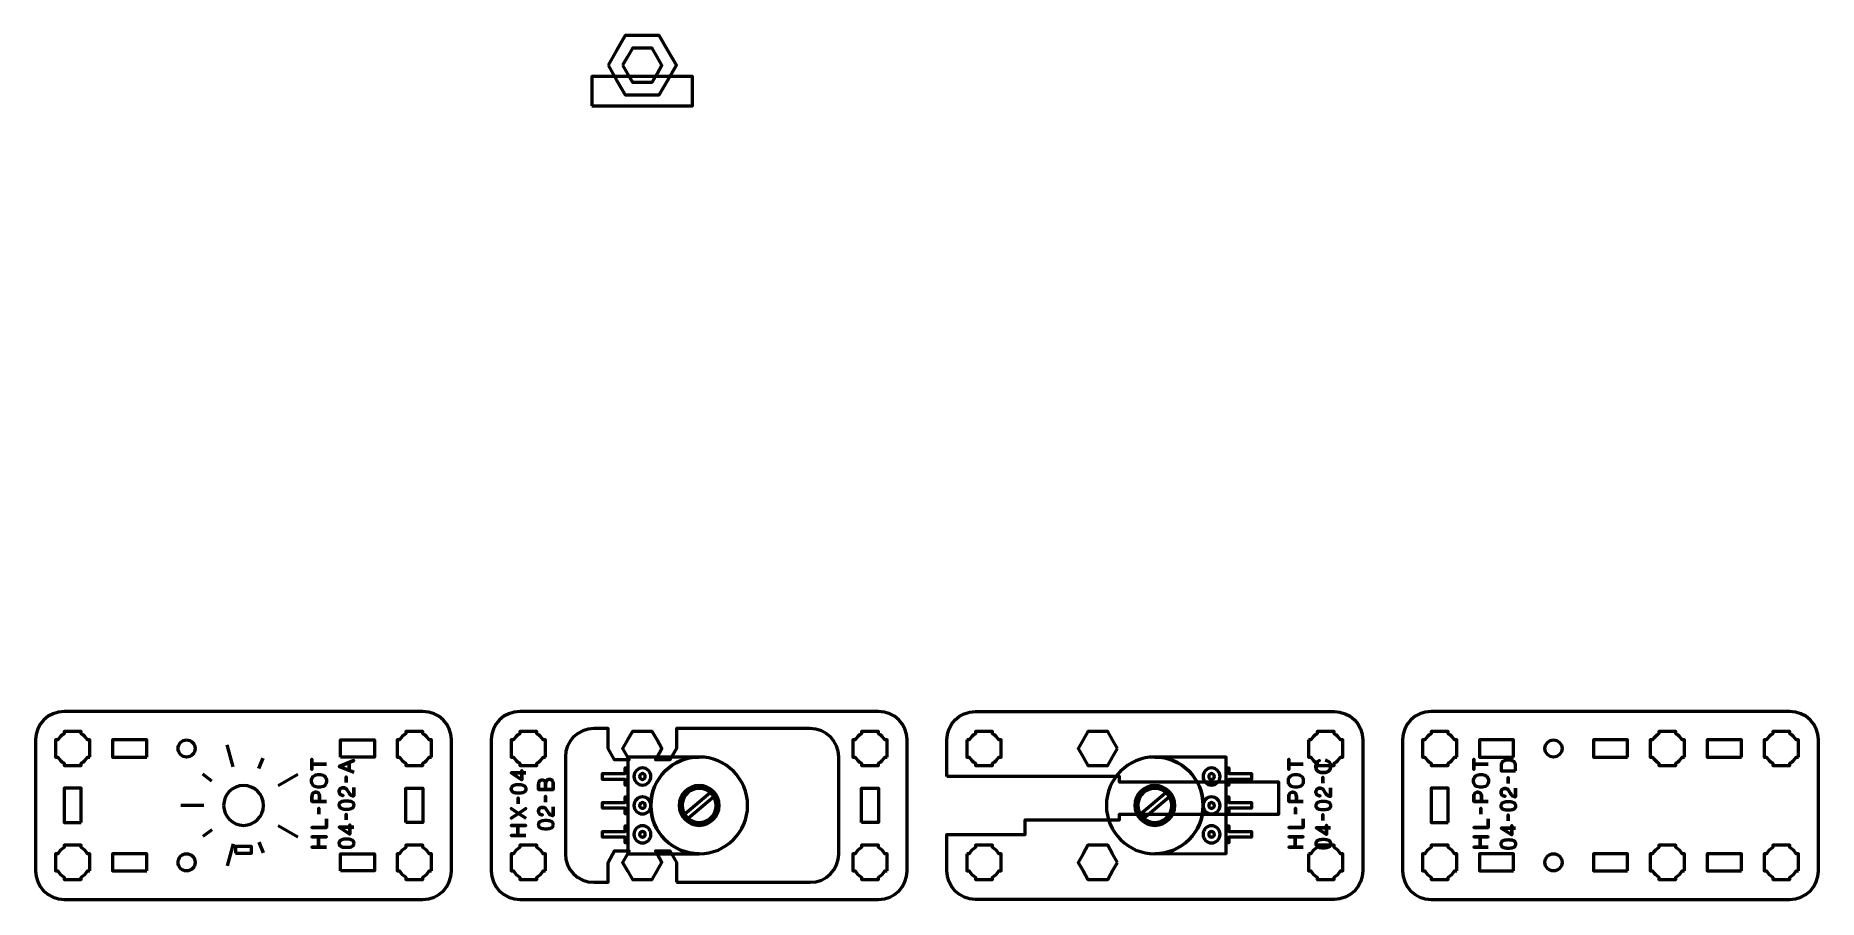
# Model space of a CAD drawing. Header units: centimetres. Extents: x -26.2 to 5.2, y -16.5 to -1.3.
import ezdxf

# ---------------------------------------------------------------- set-up
doc = ezdxf.new("R2010")
doc.units = ezdxf.units.CM
doc.header["$MEASUREMENT"] = 0
doc.layers.add('Layer 1', color=7, linetype='Continuous')

msp = doc.modelspace()

# ---------------------------------------------------------------- linework, layer by layer
at = {"layer": 'Layer 1', "lineweight": 53}
msp.add_lwpolyline([(-16.38217, -2.56391), (-14.61779, -2.56391), (-14.61779, -2.05001), (-16.38217, -2.05001), (-16.38217, -2.56391)], close=True, dxfattribs=at)
for centre in [(-23.49998, -13.85001), (0.50002, -13.85001), (-23.49998, -15.85001), (0.50002, -15.85001)]:
    msp.add_ellipse(centre, major_axis=(0, 0.15), ratio=1, dxfattribs=at)
for points, knots in [([(-16.09997, -1.85001), (-16.09997, -1.85001), (-15.95, -1.59021), (-15.95, -1.59021), (-15.95, -1.59021), (-15.95, -1.59021), (-15.79999, -1.33038), (-15.79999, -1.33038), (-15.79999, -1.33038), (-15.79999, -1.33038), (-15.49998, -1.33038), (-15.49998, -1.33038), (-15.49998, -1.33038), (-15.49998, -1.33038), (-15.19997, -1.33038), (-15.19997, -1.33038), (-15.19997, -1.33038), (-15.19997, -1.33038), (-15.04996, -1.59021), (-15.04996, -1.59021), (-15.04996, -1.59021), (-15.04996, -1.59021), (-14.89999, -1.85001), (-14.89999, -1.85001), (-14.89999, -1.85001), (-14.89999, -1.85001), (-15.04996, -2.10981), (-15.04996, -2.10981), (-15.04996, -2.10981), (-15.04996, -2.10981), (-15.19997, -2.36964), (-15.19997, -2.36964), (-15.19997, -2.36964), (-15.19997, -2.36964), (-15.49998, -2.36964), (-15.49998, -2.36964), (-15.49998, -2.36964), (-15.49998, -2.36964), (-15.79999, -2.36964), (-15.79999, -2.36964), (-15.79999, -2.36964), (-15.79999, -2.36964), (-15.95, -2.10981), (-15.95, -2.10981), (-15.95, -2.10981), (-15.95, -2.10981), (-16.09997, -1.85001), (-16.09997, -1.85001)], [0, 0, 0, 0, 0.08333333, 0.08333333, 0.08333333, 0.08333333, 0.16666667, 0.16666667, 0.16666667, 0.16666667, 0.25, 0.25, 0.25, 0.25, 0.33333333, 0.33333333, 0.33333333, 0.33333333, 0.41666667, 0.41666667, 0.41666667, 0.41666667, 0.5, 0.5, 0.5, 0.5, 0.58333333, 0.58333333, 0.58333333, 0.58333333, 0.66666667, 0.66666667, 0.66666667, 0.66666667, 0.75, 0.75, 0.75, 0.75, 0.83333333, 0.83333333, 0.83333333, 0.83333333, 0.91666667, 0.91666667, 0.91666667, 0.91666667, 1, 1, 1, 1]), ([(-15.84638, -1.85001), (-15.84638, -1.85001), (-15.75979, -1.70002), (-15.75979, -1.70002), (-15.75979, -1.70002), (-15.75979, -1.70002), (-15.67319, -1.55001), (-15.67319, -1.55001), (-15.67319, -1.55001), (-15.67319, -1.55001), (-15.49998, -1.55001), (-15.49998, -1.55001), (-15.49998, -1.55001), (-15.49998, -1.55001), (-15.32677, -1.55001), (-15.32677, -1.55001), (-15.32677, -1.55001), (-15.32677, -1.55001), (-15.24017, -1.70002), (-15.24017, -1.70002), (-15.24017, -1.70002), (-15.24017, -1.70002), (-15.15358, -1.85001), (-15.15358, -1.85001), (-15.15358, -1.85001), (-15.15358, -1.85001), (-15.24017, -2), (-15.24017, -2), (-15.24017, -2), (-15.24017, -2), (-15.32677, -2.15001), (-15.32677, -2.15001), (-15.32677, -2.15001), (-15.32677, -2.15001), (-15.49998, -2.15001), (-15.49998, -2.15001), (-15.49998, -2.15001), (-15.49998, -2.15001), (-15.67319, -2.15001), (-15.67319, -2.15001), (-15.67319, -2.15001), (-15.67319, -2.15001), (-15.75979, -2), (-15.75979, -2), (-15.75979, -2), (-15.75979, -2), (-15.84638, -1.85001), (-15.84638, -1.85001)], [0, 0, 0, 0, 0.08333333, 0.08333333, 0.08333333, 0.08333333, 0.16666667, 0.16666667, 0.16666667, 0.16666667, 0.25, 0.25, 0.25, 0.25, 0.33333333, 0.33333333, 0.33333333, 0.33333333, 0.41666667, 0.41666667, 0.41666667, 0.41666667, 0.5, 0.5, 0.5, 0.5, 0.58333333, 0.58333333, 0.58333333, 0.58333333, 0.66666667, 0.66666667, 0.66666667, 0.66666667, 0.75, 0.75, 0.75, 0.75, 0.83333333, 0.83333333, 0.83333333, 0.83333333, 0.91666667, 0.91666667, 0.91666667, 0.91666667, 1, 1, 1, 1]), ([(-19.35007, -16.49999), (-19.35007, -16.49999), (-25.64992, -16.49999), (-25.64992, -16.49999), (-25.64992, -16.49999), (-25.92705, -16.49999), (-26.15001, -16.27689), (-26.15001, -15.99989), (-26.15001, -15.99989), (-26.15001, -15.99989), (-26.15001, -13.69997), (-26.15001, -13.69997), (-26.15001, -13.69997), (-26.15001, -13.42296), (-25.92705, -13.20001), (-25.64992, -13.20001), (-25.64992, -13.20001), (-25.64992, -13.20001), (-19.35007, -13.20001), (-19.35007, -13.20001), (-19.35007, -13.20001), (-19.07308, -13.20001), (-18.84999, -13.42296), (-18.84999, -13.69997), (-18.84999, -13.69997), (-18.84999, -13.69997), (-18.84999, -15.99989), (-18.84999, -15.99989), (-18.84999, -15.99989), (-18.84999, -16.27689), (-19.07308, -16.49999), (-19.35007, -16.49999)], [0, 0, 0, 0, 0.125, 0.125, 0.125, 0.125, 0.25, 0.25, 0.25, 0.25, 0.375, 0.375, 0.375, 0.375, 0.5, 0.5, 0.5, 0.5, 0.625, 0.625, 0.625, 0.625, 0.75, 0.75, 0.75, 0.75, 0.875, 0.875, 0.875, 0.875, 1, 1, 1, 1]), ([(-11.35007, -16.49999), (-11.35007, -16.49999), (-17.64992, -16.49999), (-17.64992, -16.49999), (-17.64992, -16.49999), (-17.92705, -16.49999), (-18.15001, -16.27689), (-18.15001, -15.99989), (-18.15001, -15.99989), (-18.15001, -15.99989), (-18.15001, -13.69997), (-18.15001, -13.69997), (-18.15001, -13.69997), (-18.15001, -13.42296), (-17.92705, -13.20001), (-17.64992, -13.20001), (-17.64992, -13.20001), (-17.64992, -13.20001), (-11.35007, -13.20001), (-11.35007, -13.20001), (-11.35007, -13.20001), (-11.07308, -13.20001), (-10.84999, -13.42296), (-10.84999, -13.69997), (-10.84999, -13.69997), (-10.84999, -13.69997), (-10.84999, -15.99989), (-10.84999, -15.99989), (-10.84999, -15.99989), (-10.84999, -16.27689), (-11.07308, -16.49999), (-11.35007, -16.49999)], [0, 0, 0, 0, 0.125, 0.125, 0.125, 0.125, 0.25, 0.25, 0.25, 0.25, 0.375, 0.375, 0.375, 0.375, 0.5, 0.5, 0.5, 0.5, 0.625, 0.625, 0.625, 0.625, 0.75, 0.75, 0.75, 0.75, 0.875, 0.875, 0.875, 0.875, 1, 1, 1, 1]), ([(-10.15, -14.34202), (-10.15, -14.34202), (-7.12299, -14.34202), (-7.12299, -14.34202), (-7.12299, -14.34202), (-7.12299, -14.34202), (-7.12302, -14.44202), (-7.12302, -14.44202), (-7.12302, -14.44202), (-7.12302, -14.44202), (-4.32302, -14.44202), (-4.32302, -14.44202), (-4.32302, -14.44202), (-4.32302, -14.44202), (-4.32302, -15.00402), (-4.32302, -15.00402), (-4.32302, -15.00402), (-4.32302, -15.00402), (-7.12302, -15.00402), (-7.12302, -15.00402), (-7.12302, -15.00402), (-7.12302, -15.00402), (-7.12299, -15.10402), (-7.12299, -15.10402), (-7.12299, -15.10402), (-7.12299, -15.10402), (-8.77699, -15.10402), (-8.77699, -15.10402), (-8.77699, -15.10402), (-8.77699, -15.10402), (-8.77699, -15.35802), (-8.77699, -15.35802), (-8.77699, -15.35802), (-8.77699, -15.35802), (-10.15, -15.35802), (-10.15, -15.35802), (-10.15, -15.35802), (-10.15, -15.35802), (-10.15001, -16.00003), (-10.15001, -16.00003), (-10.15001, -16.00003), (-10.15001, -16.27704), (-9.92692, -16.49999), (-9.64993, -16.49999), (-9.64993, -16.49999), (-9.64993, -16.49999), (-3.35008, -16.49999), (-3.35008, -16.49999), (-3.35008, -16.49999), (-3.07295, -16.49999), (-2.84999, -16.27704), (-2.84999, -16.00003), (-2.84999, -16.00003), (-2.84999, -16.00003), (-2.84999, -13.70011), (-2.84999, -13.70011), (-2.84999, -13.70011), (-2.84999, -13.42311), (-3.07295, -13.20001), (-3.35008, -13.20001), (-3.35008, -13.20001), (-3.35008, -13.20001), (-9.64993, -13.20001), (-9.64993, -13.20001), (-9.64993, -13.20001), (-9.92692, -13.20001), (-10.15001, -13.42311), (-10.15001, -13.70011), (-10.15001, -13.70011), (-10.15001, -13.70011), (-10.15, -14.34202), (-10.15, -14.34202)], [0, 0, 0, 0, 0.05555556, 0.05555556, 0.05555556, 0.05555556, 0.11111111, 0.11111111, 0.11111111, 0.11111111, 0.16666667, 0.16666667, 0.16666667, 0.16666667, 0.22222222, 0.22222222, 0.22222222, 0.22222222, 0.27777778, 0.27777778, 0.27777778, 0.27777778, 0.33333333, 0.33333333, 0.33333333, 0.33333333, 0.38888889, 0.38888889, 0.38888889, 0.38888889, 0.44444444, 0.44444444, 0.44444444, 0.44444444, 0.5, 0.5, 0.5, 0.5, 0.55555556, 0.55555556, 0.55555556, 0.55555556, 0.61111111, 0.61111111, 0.61111111, 0.61111111, 0.66666667, 0.66666667, 0.66666667, 0.66666667, 0.72222222, 0.72222222, 0.72222222, 0.72222222, 0.77777778, 0.77777778, 0.77777778, 0.77777778, 0.83333333, 0.83333333, 0.83333333, 0.83333333, 0.88888889, 0.88888889, 0.88888889, 0.88888889, 0.94444444, 0.94444444, 0.94444444, 0.94444444, 1, 1, 1, 1]), ([(4.64993, -16.49999), (4.64993, -16.49999), (-1.64992, -16.49999), (-1.64992, -16.49999), (-1.64992, -16.49999), (-1.92705, -16.49999), (-2.15001, -16.27689), (-2.15001, -15.99989), (-2.15001, -15.99989), (-2.15001, -15.99989), (-2.15001, -13.69997), (-2.15001, -13.69997), (-2.15001, -13.69997), (-2.15001, -13.42296), (-1.92705, -13.20001), (-1.64992, -13.20001), (-1.64992, -13.20001), (-1.64992, -13.20001), (4.64993, -13.20001), (4.64993, -13.20001), (4.64993, -13.20001), (4.92692, -13.20001), (5.15001, -13.42296), (5.15001, -13.69997), (5.15001, -13.69997), (5.15001, -13.69997), (5.15001, -15.99989), (5.15001, -15.99989), (5.15001, -15.99989), (5.15001, -16.27689), (4.92692, -16.49999), (4.64993, -16.49999)], [0, 0, 0, 0, 0.125, 0.125, 0.125, 0.125, 0.25, 0.25, 0.25, 0.25, 0.375, 0.375, 0.375, 0.375, 0.5, 0.5, 0.5, 0.5, 0.625, 0.625, 0.625, 0.625, 0.75, 0.75, 0.75, 0.75, 0.875, 0.875, 0.875, 0.875, 1, 1, 1, 1]), ([(-25.19998, -14.00008), (-25.19998, -14.00008), (-25.24009, -14.00008), (-25.24009, -14.00008), (-25.24009, -14.00008), (-25.26641, -14.04556), (-25.30444, -14.08359), (-25.34991, -14.1099), (-25.34991, -14.1099), (-25.34991, -14.1099), (-25.34991, -14.15001), (-25.34991, -14.15001), (-25.34991, -14.15001), (-25.34991, -14.15001), (-25.49998, -14.15001), (-25.49998, -14.15001), (-25.49998, -14.15001), (-25.49998, -14.15001), (-25.64991, -14.15001), (-25.64991, -14.15001), (-25.64991, -14.15001), (-25.64991, -14.15001), (-25.64991, -14.1099), (-25.64991, -14.1099), (-25.64991, -14.1099), (-25.69553, -14.08359), (-25.73345, -14.04556), (-25.75977, -14.00008), (-25.75977, -14.00008), (-25.75977, -14.00008), (-25.79999, -14.00008), (-25.79999, -14.00008), (-25.79999, -14.00008), (-25.79999, -14.00008), (-25.79999, -13.85001), (-25.79999, -13.85001), (-25.79999, -13.85001), (-25.79999, -13.85001), (-25.79999, -13.70008), (-25.79999, -13.70008), (-25.79999, -13.70008), (-25.79999, -13.70008), (-25.75977, -13.70008), (-25.75977, -13.70008), (-25.75977, -13.70008), (-25.73345, -13.65461), (-25.69553, -13.61658), (-25.64991, -13.59026), (-25.64991, -13.59026), (-25.64991, -13.59026), (-25.64991, -13.55001), (-25.64991, -13.55001), (-25.64991, -13.55001), (-25.64991, -13.55001), (-25.49998, -13.55001), (-25.49998, -13.55001), (-25.49998, -13.55001), (-25.49998, -13.55001), (-25.34991, -13.55001), (-25.34991, -13.55001), (-25.34991, -13.55001), (-25.34991, -13.55001), (-25.34991, -13.59026), (-25.34991, -13.59026), (-25.34991, -13.59026), (-25.30444, -13.61658), (-25.26641, -13.65461), (-25.24009, -13.70008), (-25.24009, -13.70008), (-25.24009, -13.70008), (-25.19998, -13.70008), (-25.19998, -13.70008), (-25.19998, -13.70008), (-25.19998, -13.70008), (-25.19998, -13.85001), (-25.19998, -13.85001), (-25.19998, -13.85001), (-25.19998, -13.85001), (-25.19998, -14.00008), (-25.19998, -14.00008)], [0, 0, 0, 0, 0.05, 0.05, 0.05, 0.05, 0.1, 0.1, 0.1, 0.1, 0.15, 0.15, 0.15, 0.15, 0.2, 0.2, 0.2, 0.2, 0.25, 0.25, 0.25, 0.25, 0.3, 0.3, 0.3, 0.3, 0.35, 0.35, 0.35, 0.35, 0.4, 0.4, 0.4, 0.4, 0.45, 0.45, 0.45, 0.45, 0.5, 0.5, 0.5, 0.5, 0.55, 0.55, 0.55, 0.55, 0.6, 0.6, 0.6, 0.6, 0.65, 0.65, 0.65, 0.65, 0.7, 0.7, 0.7, 0.7, 0.75, 0.75, 0.75, 0.75, 0.8, 0.8, 0.8, 0.8, 0.85, 0.85, 0.85, 0.85, 0.9, 0.9, 0.9, 0.9, 0.95, 0.95, 0.95, 0.95, 1, 1, 1, 1]), ([(-24.19997, -13.99997), (-24.19997, -13.99997), (-24.79997, -13.99997), (-24.79997, -13.99997), (-24.79997, -13.99997), (-24.79997, -13.99997), (-24.79997, -13.69997), (-24.79997, -13.69997), (-24.79997, -13.69997), (-24.79997, -13.69997), (-24.19997, -13.69997), (-24.19997, -13.69997), (-24.19997, -13.69997), (-24.19997, -13.69997), (-24.19997, -13.99997), (-24.19997, -13.99997)], [0, 0, 0, 0, 0.25, 0.25, 0.25, 0.25, 0.5, 0.5, 0.5, 0.5, 0.75, 0.75, 0.75, 0.75, 1, 1, 1, 1]), ([(-20.80001, -14.00005), (-20.80001, -14.00005), (-20.20001, -14.00005), (-20.20001, -14.00005), (-20.20001, -14.00005), (-20.20001, -14.00005), (-20.20001, -13.70005), (-20.20001, -13.70005), (-20.20001, -13.70005), (-20.20001, -13.70005), (-20.80001, -13.70005), (-20.80001, -13.70005), (-20.80001, -13.70005), (-20.80001, -13.70005), (-20.80001, -14.00005), (-20.80001, -14.00005)], [0, 0, 0, 0, 0.25, 0.25, 0.25, 0.25, 0.5, 0.5, 0.5, 0.5, 0.75, 0.75, 0.75, 0.75, 1, 1, 1, 1]), ([(-19.19999, -14.00008), (-19.19999, -14.00008), (-19.2401, -14.00008), (-19.2401, -14.00008), (-19.2401, -14.00008), (-19.26642, -14.04556), (-19.30445, -14.08359), (-19.34992, -14.1099), (-19.34992, -14.1099), (-19.34992, -14.1099), (-19.34992, -14.15001), (-19.34992, -14.15001), (-19.34992, -14.15001), (-19.34992, -14.15001), (-19.49999, -14.15001), (-19.49999, -14.15001), (-19.49999, -14.15001), (-19.49999, -14.15001), (-19.64992, -14.15001), (-19.64992, -14.15001), (-19.64992, -14.15001), (-19.64992, -14.15001), (-19.64992, -14.1099), (-19.64992, -14.1099), (-19.64992, -14.1099), (-19.69554, -14.08359), (-19.73346, -14.04556), (-19.75978, -14.00008), (-19.75978, -14.00008), (-19.75978, -14.00008), (-19.8, -14.00008), (-19.8, -14.00008), (-19.8, -14.00008), (-19.8, -14.00008), (-19.8, -13.85001), (-19.8, -13.85001), (-19.8, -13.85001), (-19.8, -13.85001), (-19.8, -13.70008), (-19.8, -13.70008), (-19.8, -13.70008), (-19.8, -13.70008), (-19.75978, -13.70008), (-19.75978, -13.70008), (-19.75978, -13.70008), (-19.73346, -13.65461), (-19.69554, -13.61658), (-19.64992, -13.59026), (-19.64992, -13.59026), (-19.64992, -13.59026), (-19.64992, -13.55001), (-19.64992, -13.55001), (-19.64992, -13.55001), (-19.64992, -13.55001), (-19.49999, -13.55001), (-19.49999, -13.55001), (-19.49999, -13.55001), (-19.49999, -13.55001), (-19.34992, -13.55001), (-19.34992, -13.55001), (-19.34992, -13.55001), (-19.34992, -13.55001), (-19.34992, -13.59026), (-19.34992, -13.59026), (-19.34992, -13.59026), (-19.30445, -13.61658), (-19.26642, -13.65461), (-19.2401, -13.70008), (-19.2401, -13.70008), (-19.2401, -13.70008), (-19.19999, -13.70008), (-19.19999, -13.70008), (-19.19999, -13.70008), (-19.19999, -13.70008), (-19.19999, -13.85001), (-19.19999, -13.85001), (-19.19999, -13.85001), (-19.19999, -13.85001), (-19.19999, -14.00008), (-19.19999, -14.00008)], [0, 0, 0, 0, 0.05, 0.05, 0.05, 0.05, 0.1, 0.1, 0.1, 0.1, 0.15, 0.15, 0.15, 0.15, 0.2, 0.2, 0.2, 0.2, 0.25, 0.25, 0.25, 0.25, 0.3, 0.3, 0.3, 0.3, 0.35, 0.35, 0.35, 0.35, 0.4, 0.4, 0.4, 0.4, 0.45, 0.45, 0.45, 0.45, 0.5, 0.5, 0.5, 0.5, 0.55, 0.55, 0.55, 0.55, 0.6, 0.6, 0.6, 0.6, 0.65, 0.65, 0.65, 0.65, 0.7, 0.7, 0.7, 0.7, 0.75, 0.75, 0.75, 0.75, 0.8, 0.8, 0.8, 0.8, 0.85, 0.85, 0.85, 0.85, 0.9, 0.9, 0.9, 0.9, 0.95, 0.95, 0.95, 0.95, 1, 1, 1, 1]), ([(-17.19998, -14.00008), (-17.19998, -14.00008), (-17.24009, -14.00008), (-17.24009, -14.00008), (-17.24009, -14.00008), (-17.26641, -14.04556), (-17.30444, -14.08359), (-17.34991, -14.1099), (-17.34991, -14.1099), (-17.34991, -14.1099), (-17.34991, -14.15001), (-17.34991, -14.15001), (-17.34991, -14.15001), (-17.34991, -14.15001), (-17.49998, -14.15001), (-17.49998, -14.15001), (-17.49998, -14.15001), (-17.49998, -14.15001), (-17.64991, -14.15001), (-17.64991, -14.15001), (-17.64991, -14.15001), (-17.64991, -14.15001), (-17.64991, -14.1099), (-17.64991, -14.1099), (-17.64991, -14.1099), (-17.69553, -14.08359), (-17.73345, -14.04556), (-17.75977, -14.00008), (-17.75977, -14.00008), (-17.75977, -14.00008), (-17.79999, -14.00008), (-17.79999, -14.00008), (-17.79999, -14.00008), (-17.79999, -14.00008), (-17.79999, -13.85001), (-17.79999, -13.85001), (-17.79999, -13.85001), (-17.79999, -13.85001), (-17.79999, -13.70008), (-17.79999, -13.70008), (-17.79999, -13.70008), (-17.79999, -13.70008), (-17.75977, -13.70008), (-17.75977, -13.70008), (-17.75977, -13.70008), (-17.73345, -13.65461), (-17.69553, -13.61658), (-17.64991, -13.59026), (-17.64991, -13.59026), (-17.64991, -13.59026), (-17.64991, -13.55001), (-17.64991, -13.55001), (-17.64991, -13.55001), (-17.64991, -13.55001), (-17.49998, -13.55001), (-17.49998, -13.55001), (-17.49998, -13.55001), (-17.49998, -13.55001), (-17.34991, -13.55001), (-17.34991, -13.55001), (-17.34991, -13.55001), (-17.34991, -13.55001), (-17.34991, -13.59026), (-17.34991, -13.59026), (-17.34991, -13.59026), (-17.30444, -13.61658), (-17.26641, -13.65461), (-17.24009, -13.70008), (-17.24009, -13.70008), (-17.24009, -13.70008), (-17.19998, -13.70008), (-17.19998, -13.70008), (-17.19998, -13.70008), (-17.19998, -13.70008), (-17.19998, -13.85001), (-17.19998, -13.85001), (-17.19998, -13.85001), (-17.19998, -13.85001), (-17.19998, -14.00008), (-17.19998, -14.00008)], [0, 0, 0, 0, 0.05, 0.05, 0.05, 0.05, 0.1, 0.1, 0.1, 0.1, 0.15, 0.15, 0.15, 0.15, 0.2, 0.2, 0.2, 0.2, 0.25, 0.25, 0.25, 0.25, 0.3, 0.3, 0.3, 0.3, 0.35, 0.35, 0.35, 0.35, 0.4, 0.4, 0.4, 0.4, 0.45, 0.45, 0.45, 0.45, 0.5, 0.5, 0.5, 0.5, 0.55, 0.55, 0.55, 0.55, 0.6, 0.6, 0.6, 0.6, 0.65, 0.65, 0.65, 0.65, 0.7, 0.7, 0.7, 0.7, 0.75, 0.75, 0.75, 0.75, 0.8, 0.8, 0.8, 0.8, 0.85, 0.85, 0.85, 0.85, 0.9, 0.9, 0.9, 0.9, 0.95, 0.95, 0.95, 0.95, 1, 1, 1, 1]), ([(-14.89998, -16.19999), (-14.89998, -16.19999), (-14.89998, -15.84999), (-14.89998, -15.84999), (-14.89998, -15.84999), (-14.89998, -15.84999), (-15.01544, -15.64999), (-15.01544, -15.64999), (-15.01544, -15.64999), (-15.01544, -15.64999), (-15.26904, -15.64999), (-15.26904, -15.64999), (-15.26904, -15.64999), (-15.26904, -15.64999), (-15.24017, -15.7), (-15.24017, -15.7), (-15.24017, -15.7), (-15.24017, -15.7), (-15.15358, -15.84999), (-15.15358, -15.84999), (-15.15358, -15.84999), (-15.15358, -15.84999), (-15.24017, -15.99998), (-15.24017, -15.99998), (-15.24017, -15.99998), (-15.24017, -15.99998), (-15.32677, -16.14999), (-15.32677, -16.14999), (-15.32677, -16.14999), (-15.32677, -16.14999), (-15.49998, -16.14999), (-15.49998, -16.14999), (-15.49998, -16.14999), (-15.49998, -16.14999), (-15.67319, -16.14999), (-15.67319, -16.14999), (-15.67319, -16.14999), (-15.67319, -16.14999), (-15.75979, -15.99998), (-15.75979, -15.99998), (-15.75979, -15.99998), (-15.75979, -15.99998), (-15.84638, -15.84999), (-15.84638, -15.84999), (-15.84638, -15.84999), (-15.84638, -15.84999), (-15.75979, -15.7), (-15.75979, -15.7), (-15.75979, -15.7), (-15.75979, -15.7), (-15.73092, -15.64999), (-15.73092, -15.64999), (-15.73092, -15.64999), (-15.73092, -15.64999), (-15.98452, -15.64999), (-15.98452, -15.64999), (-15.98452, -15.64999), (-15.98452, -15.64999), (-16.09998, -15.84999), (-16.09998, -15.84999), (-16.09998, -15.84999), (-16.09998, -15.84999), (-16.09998, -16.19999), (-16.09998, -16.19999), (-16.09998, -16.19999), (-16.09998, -16.19999), (-16.34992, -16.19999), (-16.34992, -16.19999), (-16.34992, -16.19999), (-16.62706, -16.19999), (-16.85002, -15.97689), (-16.85002, -15.69989), (-16.85002, -15.69989), (-16.85002, -15.69989), (-16.85002, -13.99997), (-16.85002, -13.99997), (-16.85002, -13.99997), (-16.85002, -13.72296), (-16.62706, -13.50001), (-16.34992, -13.50001), (-16.34992, -13.50001), (-16.34992, -13.50001), (-16.09998, -13.50001), (-16.09998, -13.50001), (-16.09998, -13.50001), (-16.09998, -13.50001), (-16.09998, -13.85001), (-16.09998, -13.85001), (-16.09998, -13.85001), (-16.09998, -13.85001), (-15.98452, -14.05001), (-15.98452, -14.05001), (-15.98452, -14.05001), (-15.98452, -14.05001), (-15.73092, -14.05001), (-15.73092, -14.05001), (-15.73092, -14.05001), (-15.73092, -14.05001), (-15.75979, -14), (-15.75979, -14), (-15.75979, -14), (-15.75979, -14), (-15.84638, -13.85001), (-15.84638, -13.85001), (-15.84638, -13.85001), (-15.84638, -13.85001), (-15.75979, -13.70002), (-15.75979, -13.70002), (-15.75979, -13.70002), (-15.75979, -13.70002), (-15.67319, -13.55001), (-15.67319, -13.55001), (-15.67319, -13.55001), (-15.67319, -13.55001), (-15.49998, -13.55001), (-15.49998, -13.55001), (-15.49998, -13.55001), (-15.49998, -13.55001), (-15.32677, -13.55001), (-15.32677, -13.55001), (-15.32677, -13.55001), (-15.32677, -13.55001), (-15.24017, -13.70002), (-15.24017, -13.70002), (-15.24017, -13.70002), (-15.24017, -13.70002), (-15.15358, -13.85001), (-15.15358, -13.85001), (-15.15358, -13.85001), (-15.15358, -13.85001), (-15.24017, -14), (-15.24017, -14), (-15.24017, -14), (-15.24017, -14), (-15.26904, -14.05001), (-15.26904, -14.05001), (-15.26904, -14.05001), (-15.26904, -14.05001), (-15.01544, -14.05001), (-15.01544, -14.05001), (-15.01544, -14.05001), (-15.01544, -14.05001), (-14.89998, -13.85001), (-14.89998, -13.85001), (-14.89998, -13.85001), (-14.89998, -13.85001), (-14.89998, -13.50001), (-14.89998, -13.50001), (-14.89998, -13.50001), (-14.89998, -13.50001), (-12.55007, -13.50001), (-12.55007, -13.50001), (-12.55007, -13.50001), (-12.27307, -13.50001), (-12.04998, -13.72296), (-12.04998, -13.99997), (-12.04998, -13.99997), (-12.04998, -13.99997), (-12.04998, -15.69989), (-12.04998, -15.69989), (-12.04998, -15.69989), (-12.04998, -15.97689), (-12.27307, -16.19999), (-12.55007, -16.19999), (-12.55007, -16.19999), (-12.55007, -16.19999), (-14.89998, -16.19999), (-14.89998, -16.19999)], [0, 0, 0, 0, 0.02380952, 0.02380952, 0.02380952, 0.02380952, 0.04761905, 0.04761905, 0.04761905, 0.04761905, 0.07142857, 0.07142857, 0.07142857, 0.07142857, 0.0952381, 0.0952381, 0.0952381, 0.0952381, 0.11904762, 0.11904762, 0.11904762, 0.11904762, 0.14285714, 0.14285714, 0.14285714, 0.14285714, 0.16666667, 0.16666667, 0.16666667, 0.16666667, 0.19047619, 0.19047619, 0.19047619, 0.19047619, 0.21428571, 0.21428571, 0.21428571, 0.21428571, 0.23809524, 0.23809524, 0.23809524, 0.23809524, 0.26190476, 0.26190476, 0.26190476, 0.26190476, 0.28571429, 0.28571429, 0.28571429, 0.28571429, 0.30952381, 0.30952381, 0.30952381, 0.30952381, 0.33333333, 0.33333333, 0.33333333, 0.33333333, 0.35714286, 0.35714286, 0.35714286, 0.35714286, 0.38095238, 0.38095238, 0.38095238, 0.38095238, 0.4047619, 0.4047619, 0.4047619, 0.4047619, 0.42857143, 0.42857143, 0.42857143, 0.42857143, 0.45238095, 0.45238095, 0.45238095, 0.45238095, 0.47619048, 0.47619048, 0.47619048, 0.47619048, 0.5, 0.5, 0.5, 0.5, 0.52380952, 0.52380952, 0.52380952, 0.52380952, 0.54761905, 0.54761905, 0.54761905, 0.54761905, 0.57142857, 0.57142857, 0.57142857, 0.57142857, 0.5952381, 0.5952381, 0.5952381, 0.5952381, 0.61904762, 0.61904762, 0.61904762, 0.61904762, 0.64285714, 0.64285714, 0.64285714, 0.64285714, 0.66666667, 0.66666667, 0.66666667, 0.66666667, 0.69047619, 0.69047619, 0.69047619, 0.69047619, 0.71428571, 0.71428571, 0.71428571, 0.71428571, 0.73809524, 0.73809524, 0.73809524, 0.73809524, 0.76190476, 0.76190476, 0.76190476, 0.76190476, 0.78571429, 0.78571429, 0.78571429, 0.78571429, 0.80952381, 0.80952381, 0.80952381, 0.80952381, 0.83333333, 0.83333333, 0.83333333, 0.83333333, 0.85714286, 0.85714286, 0.85714286, 0.85714286, 0.88095238, 0.88095238, 0.88095238, 0.88095238, 0.9047619, 0.9047619, 0.9047619, 0.9047619, 0.92857143, 0.92857143, 0.92857143, 0.92857143, 0.95238095, 0.95238095, 0.95238095, 0.95238095, 0.97619048, 0.97619048, 0.97619048, 0.97619048, 1, 1, 1, 1]), ([(-11.19999, -14.00008), (-11.19999, -14.00008), (-11.2401, -14.00008), (-11.2401, -14.00008), (-11.2401, -14.00008), (-11.26642, -14.04556), (-11.30445, -14.08359), (-11.34992, -14.1099), (-11.34992, -14.1099), (-11.34992, -14.1099), (-11.34992, -14.15001), (-11.34992, -14.15001), (-11.34992, -14.15001), (-11.34992, -14.15001), (-11.49999, -14.15001), (-11.49999, -14.15001), (-11.49999, -14.15001), (-11.49999, -14.15001), (-11.64992, -14.15001), (-11.64992, -14.15001), (-11.64992, -14.15001), (-11.64992, -14.15001), (-11.64992, -14.1099), (-11.64992, -14.1099), (-11.64992, -14.1099), (-11.69554, -14.08359), (-11.73346, -14.04556), (-11.75978, -14.00008), (-11.75978, -14.00008), (-11.75978, -14.00008), (-11.8, -14.00008), (-11.8, -14.00008), (-11.8, -14.00008), (-11.8, -14.00008), (-11.8, -13.85001), (-11.8, -13.85001), (-11.8, -13.85001), (-11.8, -13.85001), (-11.8, -13.70008), (-11.8, -13.70008), (-11.8, -13.70008), (-11.8, -13.70008), (-11.75978, -13.70008), (-11.75978, -13.70008), (-11.75978, -13.70008), (-11.73346, -13.65461), (-11.69554, -13.61658), (-11.64992, -13.59026), (-11.64992, -13.59026), (-11.64992, -13.59026), (-11.64992, -13.55001), (-11.64992, -13.55001), (-11.64992, -13.55001), (-11.64992, -13.55001), (-11.49999, -13.55001), (-11.49999, -13.55001), (-11.49999, -13.55001), (-11.49999, -13.55001), (-11.34992, -13.55001), (-11.34992, -13.55001), (-11.34992, -13.55001), (-11.34992, -13.55001), (-11.34992, -13.59026), (-11.34992, -13.59026), (-11.34992, -13.59026), (-11.30445, -13.61658), (-11.26642, -13.65461), (-11.2401, -13.70008), (-11.2401, -13.70008), (-11.2401, -13.70008), (-11.19999, -13.70008), (-11.19999, -13.70008), (-11.19999, -13.70008), (-11.19999, -13.70008), (-11.19999, -13.85001), (-11.19999, -13.85001), (-11.19999, -13.85001), (-11.19999, -13.85001), (-11.19999, -14.00008), (-11.19999, -14.00008)], [0, 0, 0, 0, 0.05, 0.05, 0.05, 0.05, 0.1, 0.1, 0.1, 0.1, 0.15, 0.15, 0.15, 0.15, 0.2, 0.2, 0.2, 0.2, 0.25, 0.25, 0.25, 0.25, 0.3, 0.3, 0.3, 0.3, 0.35, 0.35, 0.35, 0.35, 0.4, 0.4, 0.4, 0.4, 0.45, 0.45, 0.45, 0.45, 0.5, 0.5, 0.5, 0.5, 0.55, 0.55, 0.55, 0.55, 0.6, 0.6, 0.6, 0.6, 0.65, 0.65, 0.65, 0.65, 0.7, 0.7, 0.7, 0.7, 0.75, 0.75, 0.75, 0.75, 0.8, 0.8, 0.8, 0.8, 0.85, 0.85, 0.85, 0.85, 0.9, 0.9, 0.9, 0.9, 0.95, 0.95, 0.95, 0.95, 1, 1, 1, 1]), ([(-9.80001, -13.69992), (-9.80001, -13.69992), (-9.7599, -13.69992), (-9.7599, -13.69992), (-9.7599, -13.69992), (-9.73358, -13.65444), (-9.69555, -13.61641), (-9.65008, -13.5901), (-9.65008, -13.5901), (-9.65008, -13.5901), (-9.65008, -13.54999), (-9.65008, -13.54999), (-9.65008, -13.54999), (-9.65008, -13.54999), (-9.50001, -13.54999), (-9.50001, -13.54999), (-9.50001, -13.54999), (-9.50001, -13.54999), (-9.35008, -13.54999), (-9.35008, -13.54999), (-9.35008, -13.54999), (-9.35008, -13.54999), (-9.35008, -13.5901), (-9.35008, -13.5901), (-9.35008, -13.5901), (-9.30446, -13.61641), (-9.26654, -13.65444), (-9.24022, -13.69992), (-9.24022, -13.69992), (-9.24022, -13.69992), (-9.2, -13.69992), (-9.2, -13.69992), (-9.2, -13.69992), (-9.2, -13.69992), (-9.2, -13.84999), (-9.2, -13.84999), (-9.2, -13.84999), (-9.2, -13.84999), (-9.2, -13.99992), (-9.2, -13.99992), (-9.2, -13.99992), (-9.2, -13.99992), (-9.24022, -13.99992), (-9.24022, -13.99992), (-9.24022, -13.99992), (-9.26654, -14.04539), (-9.30446, -14.08342), (-9.35008, -14.10974), (-9.35008, -14.10974), (-9.35008, -14.10974), (-9.35008, -14.14999), (-9.35008, -14.14999), (-9.35008, -14.14999), (-9.35008, -14.14999), (-9.50001, -14.14999), (-9.50001, -14.14999), (-9.50001, -14.14999), (-9.50001, -14.14999), (-9.65008, -14.14999), (-9.65008, -14.14999), (-9.65008, -14.14999), (-9.65008, -14.14999), (-9.65008, -14.10974), (-9.65008, -14.10974), (-9.65008, -14.10974), (-9.69555, -14.08342), (-9.73358, -14.04539), (-9.7599, -13.99992), (-9.7599, -13.99992), (-9.7599, -13.99992), (-9.80001, -13.99992), (-9.80001, -13.99992), (-9.80001, -13.99992), (-9.80001, -13.99992), (-9.80001, -13.84999), (-9.80001, -13.84999), (-9.80001, -13.84999), (-9.80001, -13.84999), (-9.80001, -13.69992), (-9.80001, -13.69992)], [0, 0, 0, 0, 0.05, 0.05, 0.05, 0.05, 0.1, 0.1, 0.1, 0.1, 0.15, 0.15, 0.15, 0.15, 0.2, 0.2, 0.2, 0.2, 0.25, 0.25, 0.25, 0.25, 0.3, 0.3, 0.3, 0.3, 0.35, 0.35, 0.35, 0.35, 0.4, 0.4, 0.4, 0.4, 0.45, 0.45, 0.45, 0.45, 0.5, 0.5, 0.5, 0.5, 0.55, 0.55, 0.55, 0.55, 0.6, 0.6, 0.6, 0.6, 0.65, 0.65, 0.65, 0.65, 0.7, 0.7, 0.7, 0.7, 0.75, 0.75, 0.75, 0.75, 0.8, 0.8, 0.8, 0.8, 0.85, 0.85, 0.85, 0.85, 0.9, 0.9, 0.9, 0.9, 0.95, 0.95, 0.95, 0.95, 1, 1, 1, 1]), ([(-7.15359, -13.85), (-7.15359, -13.85), (-7.24019, -14), (-7.24019, -14), (-7.24019, -14), (-7.24019, -14), (-7.32679, -14.15), (-7.32679, -14.15), (-7.32679, -14.15), (-7.32679, -14.15), (-7.5, -14.15), (-7.5, -14.15), (-7.5, -14.15), (-7.5, -14.15), (-7.67321, -14.15), (-7.67321, -14.15), (-7.67321, -14.15), (-7.67321, -14.15), (-7.75981, -14), (-7.75981, -14), (-7.75981, -14), (-7.75981, -14), (-7.84641, -13.85), (-7.84641, -13.85), (-7.84641, -13.85), (-7.84641, -13.85), (-7.75981, -13.7), (-7.75981, -13.7), (-7.75981, -13.7), (-7.75981, -13.7), (-7.67321, -13.55), (-7.67321, -13.55), (-7.67321, -13.55), (-7.67321, -13.55), (-7.5, -13.55), (-7.5, -13.55), (-7.5, -13.55), (-7.5, -13.55), (-7.32679, -13.55), (-7.32679, -13.55), (-7.32679, -13.55), (-7.32679, -13.55), (-7.24019, -13.7), (-7.24019, -13.7), (-7.24019, -13.7), (-7.24019, -13.7), (-7.15359, -13.85), (-7.15359, -13.85)], [0, 0, 0, 0, 0.08333333, 0.08333333, 0.08333333, 0.08333333, 0.16666667, 0.16666667, 0.16666667, 0.16666667, 0.25, 0.25, 0.25, 0.25, 0.33333333, 0.33333333, 0.33333333, 0.33333333, 0.41666667, 0.41666667, 0.41666667, 0.41666667, 0.5, 0.5, 0.5, 0.5, 0.58333333, 0.58333333, 0.58333333, 0.58333333, 0.66666667, 0.66666667, 0.66666667, 0.66666667, 0.75, 0.75, 0.75, 0.75, 0.83333333, 0.83333333, 0.83333333, 0.83333333, 0.91666667, 0.91666667, 0.91666667, 0.91666667, 1, 1, 1, 1]), ([(-3.80002, -13.69992), (-3.80002, -13.69992), (-3.75991, -13.69992), (-3.75991, -13.69992), (-3.75991, -13.69992), (-3.73359, -13.65444), (-3.69556, -13.61641), (-3.65009, -13.5901), (-3.65009, -13.5901), (-3.65009, -13.5901), (-3.65009, -13.54999), (-3.65009, -13.54999), (-3.65009, -13.54999), (-3.65009, -13.54999), (-3.50002, -13.54999), (-3.50002, -13.54999), (-3.50002, -13.54999), (-3.50002, -13.54999), (-3.35009, -13.54999), (-3.35009, -13.54999), (-3.35009, -13.54999), (-3.35009, -13.54999), (-3.35009, -13.5901), (-3.35009, -13.5901), (-3.35009, -13.5901), (-3.30447, -13.61641), (-3.26655, -13.65444), (-3.24023, -13.69992), (-3.24023, -13.69992), (-3.24023, -13.69992), (-3.20001, -13.69992), (-3.20001, -13.69992), (-3.20001, -13.69992), (-3.20001, -13.69992), (-3.20001, -13.84999), (-3.20001, -13.84999), (-3.20001, -13.84999), (-3.20001, -13.84999), (-3.20001, -13.99992), (-3.20001, -13.99992), (-3.20001, -13.99992), (-3.20001, -13.99992), (-3.24023, -13.99992), (-3.24023, -13.99992), (-3.24023, -13.99992), (-3.26655, -14.04539), (-3.30447, -14.08342), (-3.35009, -14.10974), (-3.35009, -14.10974), (-3.35009, -14.10974), (-3.35009, -14.14999), (-3.35009, -14.14999), (-3.35009, -14.14999), (-3.35009, -14.14999), (-3.50002, -14.14999), (-3.50002, -14.14999), (-3.50002, -14.14999), (-3.50002, -14.14999), (-3.65009, -14.14999), (-3.65009, -14.14999), (-3.65009, -14.14999), (-3.65009, -14.14999), (-3.65009, -14.10974), (-3.65009, -14.10974), (-3.65009, -14.10974), (-3.69556, -14.08342), (-3.73359, -14.04539), (-3.75991, -13.99992), (-3.75991, -13.99992), (-3.75991, -13.99992), (-3.80002, -13.99992), (-3.80002, -13.99992), (-3.80002, -13.99992), (-3.80002, -13.99992), (-3.80002, -13.84999), (-3.80002, -13.84999), (-3.80002, -13.84999), (-3.80002, -13.84999), (-3.80002, -13.69992), (-3.80002, -13.69992)], [0, 0, 0, 0, 0.05, 0.05, 0.05, 0.05, 0.1, 0.1, 0.1, 0.1, 0.15, 0.15, 0.15, 0.15, 0.2, 0.2, 0.2, 0.2, 0.25, 0.25, 0.25, 0.25, 0.3, 0.3, 0.3, 0.3, 0.35, 0.35, 0.35, 0.35, 0.4, 0.4, 0.4, 0.4, 0.45, 0.45, 0.45, 0.45, 0.5, 0.5, 0.5, 0.5, 0.55, 0.55, 0.55, 0.55, 0.6, 0.6, 0.6, 0.6, 0.65, 0.65, 0.65, 0.65, 0.7, 0.7, 0.7, 0.7, 0.75, 0.75, 0.75, 0.75, 0.8, 0.8, 0.8, 0.8, 0.85, 0.85, 0.85, 0.85, 0.9, 0.9, 0.9, 0.9, 0.95, 0.95, 0.95, 0.95, 1, 1, 1, 1]), ([(-1.19998, -14.00008), (-1.19998, -14.00008), (-1.24009, -14.00008), (-1.24009, -14.00008), (-1.24009, -14.00008), (-1.26641, -14.04556), (-1.30444, -14.08359), (-1.34991, -14.1099), (-1.34991, -14.1099), (-1.34991, -14.1099), (-1.34991, -14.15001), (-1.34991, -14.15001), (-1.34991, -14.15001), (-1.34991, -14.15001), (-1.49998, -14.15001), (-1.49998, -14.15001), (-1.49998, -14.15001), (-1.49998, -14.15001), (-1.64991, -14.15001), (-1.64991, -14.15001), (-1.64991, -14.15001), (-1.64991, -14.15001), (-1.64991, -14.1099), (-1.64991, -14.1099), (-1.64991, -14.1099), (-1.69553, -14.08359), (-1.73345, -14.04556), (-1.75977, -14.00008), (-1.75977, -14.00008), (-1.75977, -14.00008), (-1.79999, -14.00008), (-1.79999, -14.00008), (-1.79999, -14.00008), (-1.79999, -14.00008), (-1.79999, -13.85001), (-1.79999, -13.85001), (-1.79999, -13.85001), (-1.79999, -13.85001), (-1.79999, -13.70008), (-1.79999, -13.70008), (-1.79999, -13.70008), (-1.79999, -13.70008), (-1.75977, -13.70008), (-1.75977, -13.70008), (-1.75977, -13.70008), (-1.73345, -13.65461), (-1.69553, -13.61658), (-1.64991, -13.59026), (-1.64991, -13.59026), (-1.64991, -13.59026), (-1.64991, -13.55001), (-1.64991, -13.55001), (-1.64991, -13.55001), (-1.64991, -13.55001), (-1.49998, -13.55001), (-1.49998, -13.55001), (-1.49998, -13.55001), (-1.49998, -13.55001), (-1.34991, -13.55001), (-1.34991, -13.55001), (-1.34991, -13.55001), (-1.34991, -13.55001), (-1.34991, -13.59026), (-1.34991, -13.59026), (-1.34991, -13.59026), (-1.30444, -13.61658), (-1.26641, -13.65461), (-1.24009, -13.70008), (-1.24009, -13.70008), (-1.24009, -13.70008), (-1.19998, -13.70008), (-1.19998, -13.70008), (-1.19998, -13.70008), (-1.19998, -13.70008), (-1.19998, -13.85001), (-1.19998, -13.85001), (-1.19998, -13.85001), (-1.19998, -13.85001), (-1.19998, -14.00008), (-1.19998, -14.00008)], [0, 0, 0, 0, 0.05, 0.05, 0.05, 0.05, 0.1, 0.1, 0.1, 0.1, 0.15, 0.15, 0.15, 0.15, 0.2, 0.2, 0.2, 0.2, 0.25, 0.25, 0.25, 0.25, 0.3, 0.3, 0.3, 0.3, 0.35, 0.35, 0.35, 0.35, 0.4, 0.4, 0.4, 0.4, 0.45, 0.45, 0.45, 0.45, 0.5, 0.5, 0.5, 0.5, 0.55, 0.55, 0.55, 0.55, 0.6, 0.6, 0.6, 0.6, 0.65, 0.65, 0.65, 0.65, 0.7, 0.7, 0.7, 0.7, 0.75, 0.75, 0.75, 0.75, 0.8, 0.8, 0.8, 0.8, 0.85, 0.85, 0.85, 0.85, 0.9, 0.9, 0.9, 0.9, 0.95, 0.95, 0.95, 0.95, 1, 1, 1, 1]), ([(-0.19997, -13.99997), (-0.19997, -13.99997), (-0.79997, -13.99997), (-0.79997, -13.99997), (-0.79997, -13.99997), (-0.79997, -13.99997), (-0.79997, -13.69997), (-0.79997, -13.69997), (-0.79997, -13.69997), (-0.79997, -13.69997), (-0.19997, -13.69997), (-0.19997, -13.69997), (-0.19997, -13.69997), (-0.19997, -13.69997), (-0.19997, -13.99997), (-0.19997, -13.99997)], [0, 0, 0, 0, 0.25, 0.25, 0.25, 0.25, 0.5, 0.5, 0.5, 0.5, 0.75, 0.75, 0.75, 0.75, 1, 1, 1, 1]), ([(1.80003, -13.99997), (1.80003, -13.99997), (1.20003, -13.99997), (1.20003, -13.99997), (1.20003, -13.99997), (1.20003, -13.99997), (1.20003, -13.69997), (1.20003, -13.69997), (1.20003, -13.69997), (1.20003, -13.69997), (1.80003, -13.69997), (1.80003, -13.69997), (1.80003, -13.69997), (1.80003, -13.69997), (1.80003, -13.99997), (1.80003, -13.99997)], [0, 0, 0, 0, 0.25, 0.25, 0.25, 0.25, 0.5, 0.5, 0.5, 0.5, 0.75, 0.75, 0.75, 0.75, 1, 1, 1, 1]), ([(2.80002, -14.00008), (2.80002, -14.00008), (2.75991, -14.00008), (2.75991, -14.00008), (2.75991, -14.00008), (2.73359, -14.04556), (2.69556, -14.08359), (2.65009, -14.1099), (2.65009, -14.1099), (2.65009, -14.1099), (2.65009, -14.15001), (2.65009, -14.15001), (2.65009, -14.15001), (2.65009, -14.15001), (2.50002, -14.15001), (2.50002, -14.15001), (2.50002, -14.15001), (2.50002, -14.15001), (2.35009, -14.15001), (2.35009, -14.15001), (2.35009, -14.15001), (2.35009, -14.15001), (2.35009, -14.1099), (2.35009, -14.1099), (2.35009, -14.1099), (2.30447, -14.08359), (2.26655, -14.04556), (2.24023, -14.00008), (2.24023, -14.00008), (2.24023, -14.00008), (2.20001, -14.00008), (2.20001, -14.00008), (2.20001, -14.00008), (2.20001, -14.00008), (2.20001, -13.85001), (2.20001, -13.85001), (2.20001, -13.85001), (2.20001, -13.85001), (2.20001, -13.70008), (2.20001, -13.70008), (2.20001, -13.70008), (2.20001, -13.70008), (2.24023, -13.70008), (2.24023, -13.70008), (2.24023, -13.70008), (2.26655, -13.65461), (2.30447, -13.61658), (2.35009, -13.59026), (2.35009, -13.59026), (2.35009, -13.59026), (2.35009, -13.55001), (2.35009, -13.55001), (2.35009, -13.55001), (2.35009, -13.55001), (2.50002, -13.55001), (2.50002, -13.55001), (2.50002, -13.55001), (2.50002, -13.55001), (2.65009, -13.55001), (2.65009, -13.55001), (2.65009, -13.55001), (2.65009, -13.55001), (2.65009, -13.59026), (2.65009, -13.59026), (2.65009, -13.59026), (2.69556, -13.61658), (2.73359, -13.65461), (2.75991, -13.70008), (2.75991, -13.70008), (2.75991, -13.70008), (2.80002, -13.70008), (2.80002, -13.70008), (2.80002, -13.70008), (2.80002, -13.70008), (2.80002, -13.85001), (2.80002, -13.85001), (2.80002, -13.85001), (2.80002, -13.85001), (2.80002, -14.00008), (2.80002, -14.00008)], [0, 0, 0, 0, 0.05, 0.05, 0.05, 0.05, 0.1, 0.1, 0.1, 0.1, 0.15, 0.15, 0.15, 0.15, 0.2, 0.2, 0.2, 0.2, 0.25, 0.25, 0.25, 0.25, 0.3, 0.3, 0.3, 0.3, 0.35, 0.35, 0.35, 0.35, 0.4, 0.4, 0.4, 0.4, 0.45, 0.45, 0.45, 0.45, 0.5, 0.5, 0.5, 0.5, 0.55, 0.55, 0.55, 0.55, 0.6, 0.6, 0.6, 0.6, 0.65, 0.65, 0.65, 0.65, 0.7, 0.7, 0.7, 0.7, 0.75, 0.75, 0.75, 0.75, 0.8, 0.8, 0.8, 0.8, 0.85, 0.85, 0.85, 0.85, 0.9, 0.9, 0.9, 0.9, 0.95, 0.95, 0.95, 0.95, 1, 1, 1, 1]), ([(3.80003, -13.99997), (3.80003, -13.99997), (3.20003, -13.99997), (3.20003, -13.99997), (3.20003, -13.99997), (3.20003, -13.99997), (3.20003, -13.69997), (3.20003, -13.69997), (3.20003, -13.69997), (3.20003, -13.69997), (3.80003, -13.69997), (3.80003, -13.69997), (3.80003, -13.69997), (3.80003, -13.69997), (3.80003, -13.99997), (3.80003, -13.99997)], [0, 0, 0, 0, 0.25, 0.25, 0.25, 0.25, 0.5, 0.5, 0.5, 0.5, 0.75, 0.75, 0.75, 0.75, 1, 1, 1, 1]), ([(4.80001, -14.00008), (4.80001, -14.00008), (4.7599, -14.00008), (4.7599, -14.00008), (4.7599, -14.00008), (4.73358, -14.04556), (4.69555, -14.08359), (4.65008, -14.1099), (4.65008, -14.1099), (4.65008, -14.1099), (4.65008, -14.15001), (4.65008, -14.15001), (4.65008, -14.15001), (4.65008, -14.15001), (4.50001, -14.15001), (4.50001, -14.15001), (4.50001, -14.15001), (4.50001, -14.15001), (4.35008, -14.15001), (4.35008, -14.15001), (4.35008, -14.15001), (4.35008, -14.15001), (4.35008, -14.1099), (4.35008, -14.1099), (4.35008, -14.1099), (4.30446, -14.08359), (4.26654, -14.04556), (4.24022, -14.00008), (4.24022, -14.00008), (4.24022, -14.00008), (4.2, -14.00008), (4.2, -14.00008), (4.2, -14.00008), (4.2, -14.00008), (4.2, -13.85001), (4.2, -13.85001), (4.2, -13.85001), (4.2, -13.85001), (4.2, -13.70008), (4.2, -13.70008), (4.2, -13.70008), (4.2, -13.70008), (4.24022, -13.70008), (4.24022, -13.70008), (4.24022, -13.70008), (4.26654, -13.65461), (4.30446, -13.61658), (4.35008, -13.59026), (4.35008, -13.59026), (4.35008, -13.59026), (4.35008, -13.55001), (4.35008, -13.55001), (4.35008, -13.55001), (4.35008, -13.55001), (4.50001, -13.55001), (4.50001, -13.55001), (4.50001, -13.55001), (4.50001, -13.55001), (4.65008, -13.55001), (4.65008, -13.55001), (4.65008, -13.55001), (4.65008, -13.55001), (4.65008, -13.59026), (4.65008, -13.59026), (4.65008, -13.59026), (4.69555, -13.61658), (4.73358, -13.65461), (4.7599, -13.70008), (4.7599, -13.70008), (4.7599, -13.70008), (4.80001, -13.70008), (4.80001, -13.70008), (4.80001, -13.70008), (4.80001, -13.70008), (4.80001, -13.85001), (4.80001, -13.85001), (4.80001, -13.85001), (4.80001, -13.85001), (4.80001, -14.00008), (4.80001, -14.00008)], [0, 0, 0, 0, 0.05, 0.05, 0.05, 0.05, 0.1, 0.1, 0.1, 0.1, 0.15, 0.15, 0.15, 0.15, 0.2, 0.2, 0.2, 0.2, 0.25, 0.25, 0.25, 0.25, 0.3, 0.3, 0.3, 0.3, 0.35, 0.35, 0.35, 0.35, 0.4, 0.4, 0.4, 0.4, 0.45, 0.45, 0.45, 0.45, 0.5, 0.5, 0.5, 0.5, 0.55, 0.55, 0.55, 0.55, 0.6, 0.6, 0.6, 0.6, 0.65, 0.65, 0.65, 0.65, 0.7, 0.7, 0.7, 0.7, 0.75, 0.75, 0.75, 0.75, 0.8, 0.8, 0.8, 0.8, 0.85, 0.85, 0.85, 0.85, 0.9, 0.9, 0.9, 0.9, 0.95, 0.95, 0.95, 0.95, 1, 1, 1, 1]), ([(-25.34992, -15.14994), (-25.34992, -15.14994), (-25.64992, -15.14994), (-25.64992, -15.14994), (-25.64992, -15.14994), (-25.64992, -15.14994), (-25.64992, -14.54994), (-25.64992, -14.54994), (-25.64992, -14.54994), (-25.64992, -14.54994), (-25.34992, -14.54994), (-25.34992, -14.54994), (-25.34992, -14.54994), (-25.34992, -14.54994), (-25.34992, -15.14994), (-25.34992, -15.14994)], [0, 0, 0, 0, 0.25, 0.25, 0.25, 0.25, 0.5, 0.5, 0.5, 0.5, 0.75, 0.75, 0.75, 0.75, 1, 1, 1, 1]), ([(-22.84998, -14.85001), (-22.84998, -14.65675), (-22.69324, -14.50001), (-22.49999, -14.50001), (-22.49999, -14.50001), (-22.30673, -14.50001), (-22.14999, -14.65675), (-22.14999, -14.85001), (-22.14999, -14.85001), (-22.14999, -15.04327), (-22.30673, -15.20001), (-22.49999, -15.20001), (-22.49999, -15.20001), (-22.69324, -15.20001), (-22.84998, -15.04327), (-22.84998, -14.85001)], [0, 0, 0, 0, 0.25, 0.25, 0.25, 0.25, 0.5, 0.5, 0.5, 0.5, 0.75, 0.75, 0.75, 0.75, 1, 1, 1, 1]), ([(-19.65006, -15.15002), (-19.65006, -15.15002), (-19.35006, -15.15002), (-19.35006, -15.15002), (-19.35006, -15.15002), (-19.35006, -15.15002), (-19.35006, -14.55002), (-19.35006, -14.55002), (-19.35006, -14.55002), (-19.35006, -14.55002), (-19.65006, -14.55002), (-19.65006, -14.55002), (-19.65006, -14.55002), (-19.65006, -14.55002), (-19.65006, -15.15002), (-19.65006, -15.15002)], [0, 0, 0, 0, 0.25, 0.25, 0.25, 0.25, 0.5, 0.5, 0.5, 0.5, 0.75, 0.75, 0.75, 0.75, 1, 1, 1, 1]), ([(-11.65006, -15.15002), (-11.65006, -15.15002), (-11.35006, -15.15002), (-11.35006, -15.15002), (-11.35006, -15.15002), (-11.35006, -15.15002), (-11.35006, -14.55002), (-11.35006, -14.55002), (-11.35006, -14.55002), (-11.35006, -14.55002), (-11.65006, -14.55002), (-11.65006, -14.55002), (-11.65006, -14.55002), (-11.65006, -14.55002), (-11.65006, -15.15002), (-11.65006, -15.15002)], [0, 0, 0, 0, 0.25, 0.25, 0.25, 0.25, 0.5, 0.5, 0.5, 0.5, 0.75, 0.75, 0.75, 0.75, 1, 1, 1, 1]), ([(-1.34992, -15.14994), (-1.34992, -15.14994), (-1.64992, -15.14994), (-1.64992, -15.14994), (-1.64992, -15.14994), (-1.64992, -15.14994), (-1.64992, -14.54994), (-1.64992, -14.54994), (-1.64992, -14.54994), (-1.64992, -14.54994), (-1.34992, -14.54994), (-1.34992, -14.54994), (-1.34992, -14.54994), (-1.34992, -14.54994), (-1.34992, -15.14994), (-1.34992, -15.14994)], [0, 0, 0, 0, 0.25, 0.25, 0.25, 0.25, 0.5, 0.5, 0.5, 0.5, 0.75, 0.75, 0.75, 0.75, 1, 1, 1, 1]), ([(-25.19998, -16.00008), (-25.19998, -16.00008), (-25.24009, -16.00008), (-25.24009, -16.00008), (-25.24009, -16.00008), (-25.26641, -16.04556), (-25.30444, -16.08359), (-25.34991, -16.1099), (-25.34991, -16.1099), (-25.34991, -16.1099), (-25.34991, -16.15001), (-25.34991, -16.15001), (-25.34991, -16.15001), (-25.34991, -16.15001), (-25.49998, -16.15001), (-25.49998, -16.15001), (-25.49998, -16.15001), (-25.49998, -16.15001), (-25.64991, -16.15001), (-25.64991, -16.15001), (-25.64991, -16.15001), (-25.64991, -16.15001), (-25.64991, -16.1099), (-25.64991, -16.1099), (-25.64991, -16.1099), (-25.69553, -16.08359), (-25.73345, -16.04556), (-25.75977, -16.00008), (-25.75977, -16.00008), (-25.75977, -16.00008), (-25.79999, -16.00008), (-25.79999, -16.00008), (-25.79999, -16.00008), (-25.79999, -16.00008), (-25.79999, -15.85001), (-25.79999, -15.85001), (-25.79999, -15.85001), (-25.79999, -15.85001), (-25.79999, -15.70008), (-25.79999, -15.70008), (-25.79999, -15.70008), (-25.79999, -15.70008), (-25.75977, -15.70008), (-25.75977, -15.70008), (-25.75977, -15.70008), (-25.73345, -15.65461), (-25.69553, -15.61658), (-25.64991, -15.59026), (-25.64991, -15.59026), (-25.64991, -15.59026), (-25.64991, -15.55001), (-25.64991, -15.55001), (-25.64991, -15.55001), (-25.64991, -15.55001), (-25.49998, -15.55001), (-25.49998, -15.55001), (-25.49998, -15.55001), (-25.49998, -15.55001), (-25.34991, -15.55001), (-25.34991, -15.55001), (-25.34991, -15.55001), (-25.34991, -15.55001), (-25.34991, -15.59026), (-25.34991, -15.59026), (-25.34991, -15.59026), (-25.30444, -15.61658), (-25.26641, -15.65461), (-25.24009, -15.70008), (-25.24009, -15.70008), (-25.24009, -15.70008), (-25.19998, -15.70008), (-25.19998, -15.70008), (-25.19998, -15.70008), (-25.19998, -15.70008), (-25.19998, -15.85001), (-25.19998, -15.85001), (-25.19998, -15.85001), (-25.19998, -15.85001), (-25.19998, -16.00008), (-25.19998, -16.00008)], [0, 0, 0, 0, 0.05, 0.05, 0.05, 0.05, 0.1, 0.1, 0.1, 0.1, 0.15, 0.15, 0.15, 0.15, 0.2, 0.2, 0.2, 0.2, 0.25, 0.25, 0.25, 0.25, 0.3, 0.3, 0.3, 0.3, 0.35, 0.35, 0.35, 0.35, 0.4, 0.4, 0.4, 0.4, 0.45, 0.45, 0.45, 0.45, 0.5, 0.5, 0.5, 0.5, 0.55, 0.55, 0.55, 0.55, 0.6, 0.6, 0.6, 0.6, 0.65, 0.65, 0.65, 0.65, 0.7, 0.7, 0.7, 0.7, 0.75, 0.75, 0.75, 0.75, 0.8, 0.8, 0.8, 0.8, 0.85, 0.85, 0.85, 0.85, 0.9, 0.9, 0.9, 0.9, 0.95, 0.95, 0.95, 0.95, 1, 1, 1, 1]), ([(-22.63998, -15.69001), (-22.63998, -15.69001), (-22.63998, -15.57001), (-22.63998, -15.57001), (-22.63998, -15.57001), (-22.63998, -15.57001), (-22.35999, -15.57001), (-22.35999, -15.57001), (-22.35999, -15.57001), (-22.35999, -15.57001), (-22.35999, -15.69001), (-22.35999, -15.69001), (-22.35999, -15.69001), (-22.35999, -15.69001), (-22.63998, -15.69001), (-22.63998, -15.69001)], [0, 0, 0, 0, 0.25, 0.25, 0.25, 0.25, 0.5, 0.5, 0.5, 0.5, 0.75, 0.75, 0.75, 0.75, 1, 1, 1, 1]), ([(-19.19999, -16.00008), (-19.19999, -16.00008), (-19.2401, -16.00008), (-19.2401, -16.00008), (-19.2401, -16.00008), (-19.26642, -16.04556), (-19.30445, -16.08359), (-19.34992, -16.1099), (-19.34992, -16.1099), (-19.34992, -16.1099), (-19.34992, -16.15001), (-19.34992, -16.15001), (-19.34992, -16.15001), (-19.34992, -16.15001), (-19.49999, -16.15001), (-19.49999, -16.15001), (-19.49999, -16.15001), (-19.49999, -16.15001), (-19.64992, -16.15001), (-19.64992, -16.15001), (-19.64992, -16.15001), (-19.64992, -16.15001), (-19.64992, -16.1099), (-19.64992, -16.1099), (-19.64992, -16.1099), (-19.69554, -16.08359), (-19.73346, -16.04556), (-19.75978, -16.00008), (-19.75978, -16.00008), (-19.75978, -16.00008), (-19.8, -16.00008), (-19.8, -16.00008), (-19.8, -16.00008), (-19.8, -16.00008), (-19.8, -15.85001), (-19.8, -15.85001), (-19.8, -15.85001), (-19.8, -15.85001), (-19.8, -15.70008), (-19.8, -15.70008), (-19.8, -15.70008), (-19.8, -15.70008), (-19.75978, -15.70008), (-19.75978, -15.70008), (-19.75978, -15.70008), (-19.73346, -15.65461), (-19.69554, -15.61658), (-19.64992, -15.59026), (-19.64992, -15.59026), (-19.64992, -15.59026), (-19.64992, -15.55001), (-19.64992, -15.55001), (-19.64992, -15.55001), (-19.64992, -15.55001), (-19.49999, -15.55001), (-19.49999, -15.55001), (-19.49999, -15.55001), (-19.49999, -15.55001), (-19.34992, -15.55001), (-19.34992, -15.55001), (-19.34992, -15.55001), (-19.34992, -15.55001), (-19.34992, -15.59026), (-19.34992, -15.59026), (-19.34992, -15.59026), (-19.30445, -15.61658), (-19.26642, -15.65461), (-19.2401, -15.70008), (-19.2401, -15.70008), (-19.2401, -15.70008), (-19.19999, -15.70008), (-19.19999, -15.70008), (-19.19999, -15.70008), (-19.19999, -15.70008), (-19.19999, -15.85001), (-19.19999, -15.85001), (-19.19999, -15.85001), (-19.19999, -15.85001), (-19.19999, -16.00008), (-19.19999, -16.00008)], [0, 0, 0, 0, 0.05, 0.05, 0.05, 0.05, 0.1, 0.1, 0.1, 0.1, 0.15, 0.15, 0.15, 0.15, 0.2, 0.2, 0.2, 0.2, 0.25, 0.25, 0.25, 0.25, 0.3, 0.3, 0.3, 0.3, 0.35, 0.35, 0.35, 0.35, 0.4, 0.4, 0.4, 0.4, 0.45, 0.45, 0.45, 0.45, 0.5, 0.5, 0.5, 0.5, 0.55, 0.55, 0.55, 0.55, 0.6, 0.6, 0.6, 0.6, 0.65, 0.65, 0.65, 0.65, 0.7, 0.7, 0.7, 0.7, 0.75, 0.75, 0.75, 0.75, 0.8, 0.8, 0.8, 0.8, 0.85, 0.85, 0.85, 0.85, 0.9, 0.9, 0.9, 0.9, 0.95, 0.95, 0.95, 0.95, 1, 1, 1, 1]), ([(-17.19998, -16.00008), (-17.19998, -16.00008), (-17.24009, -16.00008), (-17.24009, -16.00008), (-17.24009, -16.00008), (-17.26641, -16.04556), (-17.30444, -16.08359), (-17.34991, -16.1099), (-17.34991, -16.1099), (-17.34991, -16.1099), (-17.34991, -16.15001), (-17.34991, -16.15001), (-17.34991, -16.15001), (-17.34991, -16.15001), (-17.49998, -16.15001), (-17.49998, -16.15001), (-17.49998, -16.15001), (-17.49998, -16.15001), (-17.64991, -16.15001), (-17.64991, -16.15001), (-17.64991, -16.15001), (-17.64991, -16.15001), (-17.64991, -16.1099), (-17.64991, -16.1099), (-17.64991, -16.1099), (-17.69553, -16.08359), (-17.73345, -16.04556), (-17.75977, -16.00008), (-17.75977, -16.00008), (-17.75977, -16.00008), (-17.79999, -16.00008), (-17.79999, -16.00008), (-17.79999, -16.00008), (-17.79999, -16.00008), (-17.79999, -15.85001), (-17.79999, -15.85001), (-17.79999, -15.85001), (-17.79999, -15.85001), (-17.79999, -15.70008), (-17.79999, -15.70008), (-17.79999, -15.70008), (-17.79999, -15.70008), (-17.75977, -15.70008), (-17.75977, -15.70008), (-17.75977, -15.70008), (-17.73345, -15.65461), (-17.69553, -15.61658), (-17.64991, -15.59026), (-17.64991, -15.59026), (-17.64991, -15.59026), (-17.64991, -15.55001), (-17.64991, -15.55001), (-17.64991, -15.55001), (-17.64991, -15.55001), (-17.49998, -15.55001), (-17.49998, -15.55001), (-17.49998, -15.55001), (-17.49998, -15.55001), (-17.34991, -15.55001), (-17.34991, -15.55001), (-17.34991, -15.55001), (-17.34991, -15.55001), (-17.34991, -15.59026), (-17.34991, -15.59026), (-17.34991, -15.59026), (-17.30444, -15.61658), (-17.26641, -15.65461), (-17.24009, -15.70008), (-17.24009, -15.70008), (-17.24009, -15.70008), (-17.19998, -15.70008), (-17.19998, -15.70008), (-17.19998, -15.70008), (-17.19998, -15.70008), (-17.19998, -15.85001), (-17.19998, -15.85001), (-17.19998, -15.85001), (-17.19998, -15.85001), (-17.19998, -16.00008), (-17.19998, -16.00008)], [0, 0, 0, 0, 0.05, 0.05, 0.05, 0.05, 0.1, 0.1, 0.1, 0.1, 0.15, 0.15, 0.15, 0.15, 0.2, 0.2, 0.2, 0.2, 0.25, 0.25, 0.25, 0.25, 0.3, 0.3, 0.3, 0.3, 0.35, 0.35, 0.35, 0.35, 0.4, 0.4, 0.4, 0.4, 0.45, 0.45, 0.45, 0.45, 0.5, 0.5, 0.5, 0.5, 0.55, 0.55, 0.55, 0.55, 0.6, 0.6, 0.6, 0.6, 0.65, 0.65, 0.65, 0.65, 0.7, 0.7, 0.7, 0.7, 0.75, 0.75, 0.75, 0.75, 0.8, 0.8, 0.8, 0.8, 0.85, 0.85, 0.85, 0.85, 0.9, 0.9, 0.9, 0.9, 0.95, 0.95, 0.95, 0.95, 1, 1, 1, 1]), ([(-11.19999, -16.00008), (-11.19999, -16.00008), (-11.2401, -16.00008), (-11.2401, -16.00008), (-11.2401, -16.00008), (-11.26642, -16.04556), (-11.30445, -16.08359), (-11.34992, -16.1099), (-11.34992, -16.1099), (-11.34992, -16.1099), (-11.34992, -16.15001), (-11.34992, -16.15001), (-11.34992, -16.15001), (-11.34992, -16.15001), (-11.49999, -16.15001), (-11.49999, -16.15001), (-11.49999, -16.15001), (-11.49999, -16.15001), (-11.64992, -16.15001), (-11.64992, -16.15001), (-11.64992, -16.15001), (-11.64992, -16.15001), (-11.64992, -16.1099), (-11.64992, -16.1099), (-11.64992, -16.1099), (-11.69554, -16.08359), (-11.73346, -16.04556), (-11.75978, -16.00008), (-11.75978, -16.00008), (-11.75978, -16.00008), (-11.8, -16.00008), (-11.8, -16.00008), (-11.8, -16.00008), (-11.8, -16.00008), (-11.8, -15.85001), (-11.8, -15.85001), (-11.8, -15.85001), (-11.8, -15.85001), (-11.8, -15.70008), (-11.8, -15.70008), (-11.8, -15.70008), (-11.8, -15.70008), (-11.75978, -15.70008), (-11.75978, -15.70008), (-11.75978, -15.70008), (-11.73346, -15.65461), (-11.69554, -15.61658), (-11.64992, -15.59026), (-11.64992, -15.59026), (-11.64992, -15.59026), (-11.64992, -15.55001), (-11.64992, -15.55001), (-11.64992, -15.55001), (-11.64992, -15.55001), (-11.49999, -15.55001), (-11.49999, -15.55001), (-11.49999, -15.55001), (-11.49999, -15.55001), (-11.34992, -15.55001), (-11.34992, -15.55001), (-11.34992, -15.55001), (-11.34992, -15.55001), (-11.34992, -15.59026), (-11.34992, -15.59026), (-11.34992, -15.59026), (-11.30445, -15.61658), (-11.26642, -15.65461), (-11.2401, -15.70008), (-11.2401, -15.70008), (-11.2401, -15.70008), (-11.19999, -15.70008), (-11.19999, -15.70008), (-11.19999, -15.70008), (-11.19999, -15.70008), (-11.19999, -15.85001), (-11.19999, -15.85001), (-11.19999, -15.85001), (-11.19999, -15.85001), (-11.19999, -16.00008), (-11.19999, -16.00008)], [0, 0, 0, 0, 0.05, 0.05, 0.05, 0.05, 0.1, 0.1, 0.1, 0.1, 0.15, 0.15, 0.15, 0.15, 0.2, 0.2, 0.2, 0.2, 0.25, 0.25, 0.25, 0.25, 0.3, 0.3, 0.3, 0.3, 0.35, 0.35, 0.35, 0.35, 0.4, 0.4, 0.4, 0.4, 0.45, 0.45, 0.45, 0.45, 0.5, 0.5, 0.5, 0.5, 0.55, 0.55, 0.55, 0.55, 0.6, 0.6, 0.6, 0.6, 0.65, 0.65, 0.65, 0.65, 0.7, 0.7, 0.7, 0.7, 0.75, 0.75, 0.75, 0.75, 0.8, 0.8, 0.8, 0.8, 0.85, 0.85, 0.85, 0.85, 0.9, 0.9, 0.9, 0.9, 0.95, 0.95, 0.95, 0.95, 1, 1, 1, 1]), ([(-9.80001, -15.69992), (-9.80001, -15.69992), (-9.7599, -15.69992), (-9.7599, -15.69992), (-9.7599, -15.69992), (-9.73358, -15.65444), (-9.69555, -15.61641), (-9.65008, -15.5901), (-9.65008, -15.5901), (-9.65008, -15.5901), (-9.65008, -15.54999), (-9.65008, -15.54999), (-9.65008, -15.54999), (-9.65008, -15.54999), (-9.50001, -15.54999), (-9.50001, -15.54999), (-9.50001, -15.54999), (-9.50001, -15.54999), (-9.35008, -15.54999), (-9.35008, -15.54999), (-9.35008, -15.54999), (-9.35008, -15.54999), (-9.35008, -15.5901), (-9.35008, -15.5901), (-9.35008, -15.5901), (-9.30446, -15.61641), (-9.26654, -15.65444), (-9.24022, -15.69992), (-9.24022, -15.69992), (-9.24022, -15.69992), (-9.2, -15.69992), (-9.2, -15.69992), (-9.2, -15.69992), (-9.2, -15.69992), (-9.2, -15.84999), (-9.2, -15.84999), (-9.2, -15.84999), (-9.2, -15.84999), (-9.2, -15.99992), (-9.2, -15.99992), (-9.2, -15.99992), (-9.2, -15.99992), (-9.24022, -15.99992), (-9.24022, -15.99992), (-9.24022, -15.99992), (-9.26654, -16.04539), (-9.30446, -16.08342), (-9.35008, -16.10974), (-9.35008, -16.10974), (-9.35008, -16.10974), (-9.35008, -16.14999), (-9.35008, -16.14999), (-9.35008, -16.14999), (-9.35008, -16.14999), (-9.50001, -16.14999), (-9.50001, -16.14999), (-9.50001, -16.14999), (-9.50001, -16.14999), (-9.65008, -16.14999), (-9.65008, -16.14999), (-9.65008, -16.14999), (-9.65008, -16.14999), (-9.65008, -16.10974), (-9.65008, -16.10974), (-9.65008, -16.10974), (-9.69555, -16.08342), (-9.73358, -16.04539), (-9.7599, -15.99992), (-9.7599, -15.99992), (-9.7599, -15.99992), (-9.80001, -15.99992), (-9.80001, -15.99992), (-9.80001, -15.99992), (-9.80001, -15.99992), (-9.80001, -15.84999), (-9.80001, -15.84999), (-9.80001, -15.84999), (-9.80001, -15.84999), (-9.80001, -15.69992), (-9.80001, -15.69992)], [0, 0, 0, 0, 0.05, 0.05, 0.05, 0.05, 0.1, 0.1, 0.1, 0.1, 0.15, 0.15, 0.15, 0.15, 0.2, 0.2, 0.2, 0.2, 0.25, 0.25, 0.25, 0.25, 0.3, 0.3, 0.3, 0.3, 0.35, 0.35, 0.35, 0.35, 0.4, 0.4, 0.4, 0.4, 0.45, 0.45, 0.45, 0.45, 0.5, 0.5, 0.5, 0.5, 0.55, 0.55, 0.55, 0.55, 0.6, 0.6, 0.6, 0.6, 0.65, 0.65, 0.65, 0.65, 0.7, 0.7, 0.7, 0.7, 0.75, 0.75, 0.75, 0.75, 0.8, 0.8, 0.8, 0.8, 0.85, 0.85, 0.85, 0.85, 0.9, 0.9, 0.9, 0.9, 0.95, 0.95, 0.95, 0.95, 1, 1, 1, 1]), ([(-7.15359, -15.85), (-7.15359, -15.85), (-7.24019, -16), (-7.24019, -16), (-7.24019, -16), (-7.24019, -16), (-7.32679, -16.15), (-7.32679, -16.15), (-7.32679, -16.15), (-7.32679, -16.15), (-7.5, -16.15), (-7.5, -16.15), (-7.5, -16.15), (-7.5, -16.15), (-7.67321, -16.15), (-7.67321, -16.15), (-7.67321, -16.15), (-7.67321, -16.15), (-7.75981, -16), (-7.75981, -16), (-7.75981, -16), (-7.75981, -16), (-7.84641, -15.85), (-7.84641, -15.85), (-7.84641, -15.85), (-7.84641, -15.85), (-7.75981, -15.7), (-7.75981, -15.7), (-7.75981, -15.7), (-7.75981, -15.7), (-7.67321, -15.55), (-7.67321, -15.55), (-7.67321, -15.55), (-7.67321, -15.55), (-7.5, -15.55), (-7.5, -15.55), (-7.5, -15.55), (-7.5, -15.55), (-7.32679, -15.55), (-7.32679, -15.55), (-7.32679, -15.55), (-7.32679, -15.55), (-7.24019, -15.7), (-7.24019, -15.7), (-7.24019, -15.7), (-7.24019, -15.7), (-7.15359, -15.85), (-7.15359, -15.85)], [0, 0, 0, 0, 0.08333333, 0.08333333, 0.08333333, 0.08333333, 0.16666667, 0.16666667, 0.16666667, 0.16666667, 0.25, 0.25, 0.25, 0.25, 0.33333333, 0.33333333, 0.33333333, 0.33333333, 0.41666667, 0.41666667, 0.41666667, 0.41666667, 0.5, 0.5, 0.5, 0.5, 0.58333333, 0.58333333, 0.58333333, 0.58333333, 0.66666667, 0.66666667, 0.66666667, 0.66666667, 0.75, 0.75, 0.75, 0.75, 0.83333333, 0.83333333, 0.83333333, 0.83333333, 0.91666667, 0.91666667, 0.91666667, 0.91666667, 1, 1, 1, 1]), ([(-3.80002, -15.69992), (-3.80002, -15.69992), (-3.75991, -15.69992), (-3.75991, -15.69992), (-3.75991, -15.69992), (-3.73359, -15.65444), (-3.69556, -15.61641), (-3.65009, -15.5901), (-3.65009, -15.5901), (-3.65009, -15.5901), (-3.65009, -15.54999), (-3.65009, -15.54999), (-3.65009, -15.54999), (-3.65009, -15.54999), (-3.50002, -15.54999), (-3.50002, -15.54999), (-3.50002, -15.54999), (-3.50002, -15.54999), (-3.35009, -15.54999), (-3.35009, -15.54999), (-3.35009, -15.54999), (-3.35009, -15.54999), (-3.35009, -15.5901), (-3.35009, -15.5901), (-3.35009, -15.5901), (-3.30447, -15.61641), (-3.26655, -15.65444), (-3.24023, -15.69992), (-3.24023, -15.69992), (-3.24023, -15.69992), (-3.20001, -15.69992), (-3.20001, -15.69992), (-3.20001, -15.69992), (-3.20001, -15.69992), (-3.20001, -15.84999), (-3.20001, -15.84999), (-3.20001, -15.84999), (-3.20001, -15.84999), (-3.20001, -15.99992), (-3.20001, -15.99992), (-3.20001, -15.99992), (-3.20001, -15.99992), (-3.24023, -15.99992), (-3.24023, -15.99992), (-3.24023, -15.99992), (-3.26655, -16.04539), (-3.30447, -16.08342), (-3.35009, -16.10974), (-3.35009, -16.10974), (-3.35009, -16.10974), (-3.35009, -16.14999), (-3.35009, -16.14999), (-3.35009, -16.14999), (-3.35009, -16.14999), (-3.50002, -16.14999), (-3.50002, -16.14999), (-3.50002, -16.14999), (-3.50002, -16.14999), (-3.65009, -16.14999), (-3.65009, -16.14999), (-3.65009, -16.14999), (-3.65009, -16.14999), (-3.65009, -16.10974), (-3.65009, -16.10974), (-3.65009, -16.10974), (-3.69556, -16.08342), (-3.73359, -16.04539), (-3.75991, -15.99992), (-3.75991, -15.99992), (-3.75991, -15.99992), (-3.80002, -15.99992), (-3.80002, -15.99992), (-3.80002, -15.99992), (-3.80002, -15.99992), (-3.80002, -15.84999), (-3.80002, -15.84999), (-3.80002, -15.84999), (-3.80002, -15.84999), (-3.80002, -15.69992), (-3.80002, -15.69992)], [0, 0, 0, 0, 0.05, 0.05, 0.05, 0.05, 0.1, 0.1, 0.1, 0.1, 0.15, 0.15, 0.15, 0.15, 0.2, 0.2, 0.2, 0.2, 0.25, 0.25, 0.25, 0.25, 0.3, 0.3, 0.3, 0.3, 0.35, 0.35, 0.35, 0.35, 0.4, 0.4, 0.4, 0.4, 0.45, 0.45, 0.45, 0.45, 0.5, 0.5, 0.5, 0.5, 0.55, 0.55, 0.55, 0.55, 0.6, 0.6, 0.6, 0.6, 0.65, 0.65, 0.65, 0.65, 0.7, 0.7, 0.7, 0.7, 0.75, 0.75, 0.75, 0.75, 0.8, 0.8, 0.8, 0.8, 0.85, 0.85, 0.85, 0.85, 0.9, 0.9, 0.9, 0.9, 0.95, 0.95, 0.95, 0.95, 1, 1, 1, 1]), ([(-1.19998, -16.00008), (-1.19998, -16.00008), (-1.24009, -16.00008), (-1.24009, -16.00008), (-1.24009, -16.00008), (-1.26641, -16.04556), (-1.30444, -16.08359), (-1.34991, -16.1099), (-1.34991, -16.1099), (-1.34991, -16.1099), (-1.34991, -16.15001), (-1.34991, -16.15001), (-1.34991, -16.15001), (-1.34991, -16.15001), (-1.49998, -16.15001), (-1.49998, -16.15001), (-1.49998, -16.15001), (-1.49998, -16.15001), (-1.64991, -16.15001), (-1.64991, -16.15001), (-1.64991, -16.15001), (-1.64991, -16.15001), (-1.64991, -16.1099), (-1.64991, -16.1099), (-1.64991, -16.1099), (-1.69553, -16.08359), (-1.73345, -16.04556), (-1.75977, -16.00008), (-1.75977, -16.00008), (-1.75977, -16.00008), (-1.79999, -16.00008), (-1.79999, -16.00008), (-1.79999, -16.00008), (-1.79999, -16.00008), (-1.79999, -15.85001), (-1.79999, -15.85001), (-1.79999, -15.85001), (-1.79999, -15.85001), (-1.79999, -15.70008), (-1.79999, -15.70008), (-1.79999, -15.70008), (-1.79999, -15.70008), (-1.75977, -15.70008), (-1.75977, -15.70008), (-1.75977, -15.70008), (-1.73345, -15.65461), (-1.69553, -15.61658), (-1.64991, -15.59026), (-1.64991, -15.59026), (-1.64991, -15.59026), (-1.64991, -15.55001), (-1.64991, -15.55001), (-1.64991, -15.55001), (-1.64991, -15.55001), (-1.49998, -15.55001), (-1.49998, -15.55001), (-1.49998, -15.55001), (-1.49998, -15.55001), (-1.34991, -15.55001), (-1.34991, -15.55001), (-1.34991, -15.55001), (-1.34991, -15.55001), (-1.34991, -15.59026), (-1.34991, -15.59026), (-1.34991, -15.59026), (-1.30444, -15.61658), (-1.26641, -15.65461), (-1.24009, -15.70008), (-1.24009, -15.70008), (-1.24009, -15.70008), (-1.19998, -15.70008), (-1.19998, -15.70008), (-1.19998, -15.70008), (-1.19998, -15.70008), (-1.19998, -15.85001), (-1.19998, -15.85001), (-1.19998, -15.85001), (-1.19998, -15.85001), (-1.19998, -16.00008), (-1.19998, -16.00008)], [0, 0, 0, 0, 0.05, 0.05, 0.05, 0.05, 0.1, 0.1, 0.1, 0.1, 0.15, 0.15, 0.15, 0.15, 0.2, 0.2, 0.2, 0.2, 0.25, 0.25, 0.25, 0.25, 0.3, 0.3, 0.3, 0.3, 0.35, 0.35, 0.35, 0.35, 0.4, 0.4, 0.4, 0.4, 0.45, 0.45, 0.45, 0.45, 0.5, 0.5, 0.5, 0.5, 0.55, 0.55, 0.55, 0.55, 0.6, 0.6, 0.6, 0.6, 0.65, 0.65, 0.65, 0.65, 0.7, 0.7, 0.7, 0.7, 0.75, 0.75, 0.75, 0.75, 0.8, 0.8, 0.8, 0.8, 0.85, 0.85, 0.85, 0.85, 0.9, 0.9, 0.9, 0.9, 0.95, 0.95, 0.95, 0.95, 1, 1, 1, 1]), ([(2.80002, -16.00008), (2.80002, -16.00008), (2.75991, -16.00008), (2.75991, -16.00008), (2.75991, -16.00008), (2.73359, -16.04556), (2.69556, -16.08359), (2.65009, -16.1099), (2.65009, -16.1099), (2.65009, -16.1099), (2.65009, -16.15001), (2.65009, -16.15001), (2.65009, -16.15001), (2.65009, -16.15001), (2.50002, -16.15001), (2.50002, -16.15001), (2.50002, -16.15001), (2.50002, -16.15001), (2.35009, -16.15001), (2.35009, -16.15001), (2.35009, -16.15001), (2.35009, -16.15001), (2.35009, -16.1099), (2.35009, -16.1099), (2.35009, -16.1099), (2.30447, -16.08359), (2.26655, -16.04556), (2.24023, -16.00008), (2.24023, -16.00008), (2.24023, -16.00008), (2.20001, -16.00008), (2.20001, -16.00008), (2.20001, -16.00008), (2.20001, -16.00008), (2.20001, -15.85001), (2.20001, -15.85001), (2.20001, -15.85001), (2.20001, -15.85001), (2.20001, -15.70008), (2.20001, -15.70008), (2.20001, -15.70008), (2.20001, -15.70008), (2.24023, -15.70008), (2.24023, -15.70008), (2.24023, -15.70008), (2.26655, -15.65461), (2.30447, -15.61658), (2.35009, -15.59026), (2.35009, -15.59026), (2.35009, -15.59026), (2.35009, -15.55001), (2.35009, -15.55001), (2.35009, -15.55001), (2.35009, -15.55001), (2.50002, -15.55001), (2.50002, -15.55001), (2.50002, -15.55001), (2.50002, -15.55001), (2.65009, -15.55001), (2.65009, -15.55001), (2.65009, -15.55001), (2.65009, -15.55001), (2.65009, -15.59026), (2.65009, -15.59026), (2.65009, -15.59026), (2.69556, -15.61658), (2.73359, -15.65461), (2.75991, -15.70008), (2.75991, -15.70008), (2.75991, -15.70008), (2.80002, -15.70008), (2.80002, -15.70008), (2.80002, -15.70008), (2.80002, -15.70008), (2.80002, -15.85001), (2.80002, -15.85001), (2.80002, -15.85001), (2.80002, -15.85001), (2.80002, -16.00008), (2.80002, -16.00008)], [0, 0, 0, 0, 0.05, 0.05, 0.05, 0.05, 0.1, 0.1, 0.1, 0.1, 0.15, 0.15, 0.15, 0.15, 0.2, 0.2, 0.2, 0.2, 0.25, 0.25, 0.25, 0.25, 0.3, 0.3, 0.3, 0.3, 0.35, 0.35, 0.35, 0.35, 0.4, 0.4, 0.4, 0.4, 0.45, 0.45, 0.45, 0.45, 0.5, 0.5, 0.5, 0.5, 0.55, 0.55, 0.55, 0.55, 0.6, 0.6, 0.6, 0.6, 0.65, 0.65, 0.65, 0.65, 0.7, 0.7, 0.7, 0.7, 0.75, 0.75, 0.75, 0.75, 0.8, 0.8, 0.8, 0.8, 0.85, 0.85, 0.85, 0.85, 0.9, 0.9, 0.9, 0.9, 0.95, 0.95, 0.95, 0.95, 1, 1, 1, 1]), ([(4.80001, -16.00008), (4.80001, -16.00008), (4.7599, -16.00008), (4.7599, -16.00008), (4.7599, -16.00008), (4.73358, -16.04556), (4.69555, -16.08359), (4.65008, -16.1099), (4.65008, -16.1099), (4.65008, -16.1099), (4.65008, -16.15001), (4.65008, -16.15001), (4.65008, -16.15001), (4.65008, -16.15001), (4.50001, -16.15001), (4.50001, -16.15001), (4.50001, -16.15001), (4.50001, -16.15001), (4.35008, -16.15001), (4.35008, -16.15001), (4.35008, -16.15001), (4.35008, -16.15001), (4.35008, -16.1099), (4.35008, -16.1099), (4.35008, -16.1099), (4.30446, -16.08359), (4.26654, -16.04556), (4.24022, -16.00008), (4.24022, -16.00008), (4.24022, -16.00008), (4.2, -16.00008), (4.2, -16.00008), (4.2, -16.00008), (4.2, -16.00008), (4.2, -15.85001), (4.2, -15.85001), (4.2, -15.85001), (4.2, -15.85001), (4.2, -15.70008), (4.2, -15.70008), (4.2, -15.70008), (4.2, -15.70008), (4.24022, -15.70008), (4.24022, -15.70008), (4.24022, -15.70008), (4.26654, -15.65461), (4.30446, -15.61658), (4.35008, -15.59026), (4.35008, -15.59026), (4.35008, -15.59026), (4.35008, -15.55001), (4.35008, -15.55001), (4.35008, -15.55001), (4.35008, -15.55001), (4.50001, -15.55001), (4.50001, -15.55001), (4.50001, -15.55001), (4.50001, -15.55001), (4.65008, -15.55001), (4.65008, -15.55001), (4.65008, -15.55001), (4.65008, -15.55001), (4.65008, -15.59026), (4.65008, -15.59026), (4.65008, -15.59026), (4.69555, -15.61658), (4.73358, -15.65461), (4.7599, -15.70008), (4.7599, -15.70008), (4.7599, -15.70008), (4.80001, -15.70008), (4.80001, -15.70008), (4.80001, -15.70008), (4.80001, -15.70008), (4.80001, -15.85001), (4.80001, -15.85001), (4.80001, -15.85001), (4.80001, -15.85001), (4.80001, -16.00008), (4.80001, -16.00008)], [0, 0, 0, 0, 0.05, 0.05, 0.05, 0.05, 0.1, 0.1, 0.1, 0.1, 0.15, 0.15, 0.15, 0.15, 0.2, 0.2, 0.2, 0.2, 0.25, 0.25, 0.25, 0.25, 0.3, 0.3, 0.3, 0.3, 0.35, 0.35, 0.35, 0.35, 0.4, 0.4, 0.4, 0.4, 0.45, 0.45, 0.45, 0.45, 0.5, 0.5, 0.5, 0.5, 0.55, 0.55, 0.55, 0.55, 0.6, 0.6, 0.6, 0.6, 0.65, 0.65, 0.65, 0.65, 0.7, 0.7, 0.7, 0.7, 0.75, 0.75, 0.75, 0.75, 0.8, 0.8, 0.8, 0.8, 0.85, 0.85, 0.85, 0.85, 0.9, 0.9, 0.9, 0.9, 0.95, 0.95, 0.95, 0.95, 1, 1, 1, 1]), ([(-24.19997, -15.99989), (-24.19997, -15.99989), (-24.79997, -15.99989), (-24.79997, -15.99989), (-24.79997, -15.99989), (-24.79997, -15.99989), (-24.79997, -15.69989), (-24.79997, -15.69989), (-24.79997, -15.69989), (-24.79997, -15.69989), (-24.19997, -15.69989), (-24.19997, -15.69989), (-24.19997, -15.69989), (-24.19997, -15.69989), (-24.19997, -15.99989), (-24.19997, -15.99989)], [0, 0, 0, 0, 0.25, 0.25, 0.25, 0.25, 0.5, 0.5, 0.5, 0.5, 0.75, 0.75, 0.75, 0.75, 1, 1, 1, 1]), ([(-20.80001, -15.99997), (-20.80001, -15.99997), (-20.20001, -15.99997), (-20.20001, -15.99997), (-20.20001, -15.99997), (-20.20001, -15.99997), (-20.20001, -15.69997), (-20.20001, -15.69997), (-20.20001, -15.69997), (-20.20001, -15.69997), (-20.80001, -15.69997), (-20.80001, -15.69997), (-20.80001, -15.69997), (-20.80001, -15.69997), (-20.80001, -15.99997), (-20.80001, -15.99997)], [0, 0, 0, 0, 0.25, 0.25, 0.25, 0.25, 0.5, 0.5, 0.5, 0.5, 0.75, 0.75, 0.75, 0.75, 1, 1, 1, 1]), ([(-0.19997, -15.99989), (-0.19997, -15.99989), (-0.79997, -15.99989), (-0.79997, -15.99989), (-0.79997, -15.99989), (-0.79997, -15.99989), (-0.79997, -15.69989), (-0.79997, -15.69989), (-0.79997, -15.69989), (-0.79997, -15.69989), (-0.19997, -15.69989), (-0.19997, -15.69989), (-0.19997, -15.69989), (-0.19997, -15.69989), (-0.19997, -15.99989), (-0.19997, -15.99989)], [0, 0, 0, 0, 0.25, 0.25, 0.25, 0.25, 0.5, 0.5, 0.5, 0.5, 0.75, 0.75, 0.75, 0.75, 1, 1, 1, 1]), ([(1.80003, -15.99989), (1.80003, -15.99989), (1.20003, -15.99989), (1.20003, -15.99989), (1.20003, -15.99989), (1.20003, -15.99989), (1.20003, -15.69989), (1.20003, -15.69989), (1.20003, -15.69989), (1.20003, -15.69989), (1.80003, -15.69989), (1.80003, -15.69989), (1.80003, -15.69989), (1.80003, -15.69989), (1.80003, -15.99989), (1.80003, -15.99989)], [0, 0, 0, 0, 0.25, 0.25, 0.25, 0.25, 0.5, 0.5, 0.5, 0.5, 0.75, 0.75, 0.75, 0.75, 1, 1, 1, 1]), ([(3.80003, -15.99989), (3.80003, -15.99989), (3.20003, -15.99989), (3.20003, -15.99989), (3.20003, -15.99989), (3.20003, -15.99989), (3.20003, -15.69989), (3.20003, -15.69989), (3.20003, -15.69989), (3.20003, -15.69989), (3.80003, -15.69989), (3.80003, -15.69989), (3.80003, -15.69989), (3.80003, -15.69989), (3.80003, -15.99989), (3.80003, -15.99989)], [0, 0, 0, 0, 0.25, 0.25, 0.25, 0.25, 0.5, 0.5, 0.5, 0.5, 0.75, 0.75, 0.75, 0.75, 1, 1, 1, 1])]:
    msp.add_open_spline(points, degree=3, knots=knots, dxfattribs=at)
at = {"layer": 'Layer 1', "color": 5, "lineweight": 53}
for points in [[(-22.68116, -14.17386), (-22.68116, -14.17386), (-22.78469, -13.78749), (-22.78469, -13.78749)], [(-22.23211, -14.20329), (-22.23211, -14.20329), (-22.15557, -14.01852), (-22.15557, -14.01852)], [(-23.05533, -14.42388), (-23.05533, -14.42388), (-23.214, -14.30212), (-23.214, -14.30212)], [(-21.89377, -14.50001), (-21.89377, -14.50001), (-21.54736, -14.30001), (-21.54736, -14.30001)], [(-23.19998, -14.85001), (-23.19998, -14.85001), (-23.59998, -14.85001), (-23.59998, -14.85001)], [(-23.05533, -15.27614), (-23.05533, -15.27614), (-23.214, -15.39789), (-23.214, -15.39789)], [(-21.89377, -15.20001), (-21.89377, -15.20001), (-21.54736, -15.40001), (-21.54736, -15.40001)], [(-22.68116, -15.52615), (-22.68116, -15.52615), (-22.78469, -15.91252), (-22.78469, -15.91252)], [(-22.23211, -15.49672), (-22.23211, -15.49672), (-22.15557, -15.6815), (-22.15557, -15.6815)]]:
    msp.add_open_spline(points, degree=3, dxfattribs=at)
for points, knots in [([(-21.04463, -14.12794), (-21.04463, -14.12794), (-21.29898, -14.12794), (-21.29898, -14.12794), (-21.29898, -14.12794), (-21.29898, -14.12794), (-21.29898, -14.21931), (-21.29898, -14.21931), (-21.29898, -14.21931), (-21.29898, -14.21931), (-21.29898, -14.03586), (-21.29898, -14.03586), (-21.29898, -14.03586), (-21.29898, -14.03586), (-21.29898, -14.12794), (-21.29898, -14.12794), (-21.29898, -14.12794), (-21.29898, -14.12794), (-21.04463, -14.12794), (-21.04463, -14.12794)], [0, 0, 0, 0, 0.2, 0.2, 0.2, 0.2, 0.4, 0.4, 0.4, 0.4, 0.6, 0.6, 0.6, 0.6, 0.8, 0.8, 0.8, 0.8, 1, 1, 1, 1]), ([(-20.56521, -14.26622), (-20.56521, -14.26622), (-20.81956, -14.16532), (-20.81956, -14.16532), (-20.81956, -14.16532), (-20.81956, -14.16532), (-20.56521, -14.06408), (-20.56521, -14.06408), (-20.56521, -14.06408), (-20.56521, -14.06408), (-20.81956, -14.16532), (-20.81956, -14.16532), (-20.81956, -14.16532), (-20.81956, -14.16532), (-20.56521, -14.26622), (-20.56521, -14.26622)], [0, 0, 0, 0, 0.25, 0.25, 0.25, 0.25, 0.5, 0.5, 0.5, 0.5, 0.75, 0.75, 0.75, 0.75, 1, 1, 1, 1]), ([(-3.89463, -14.12794), (-3.89463, -14.12794), (-4.14898, -14.12794), (-4.14898, -14.12794), (-4.14898, -14.12794), (-4.14898, -14.12794), (-4.14898, -14.21931), (-4.14898, -14.21931), (-4.14898, -14.21931), (-4.14898, -14.21931), (-4.14898, -14.03586), (-4.14898, -14.03586), (-4.14898, -14.03586), (-4.14898, -14.03586), (-4.14898, -14.12794), (-4.14898, -14.12794), (-4.14898, -14.12794), (-4.14898, -14.12794), (-3.89463, -14.12794), (-3.89463, -14.12794)], [0, 0, 0, 0, 0.2, 0.2, 0.2, 0.2, 0.4, 0.4, 0.4, 0.4, 0.6, 0.6, 0.6, 0.6, 0.8, 0.8, 0.8, 0.8, 1, 1, 1, 1]), ([(-3.50058, -14.05756), (-3.48042, -14.06132), (-3.46378, -14.06791), (-3.45072, -14.07714), (-3.45072, -14.07714), (-3.43773, -14.08643), (-3.42809, -14.0983), (-3.4218, -14.11277), (-3.4218, -14.11277), (-3.4155, -14.12717), (-3.41233, -14.14411), (-3.41239, -14.16339), (-3.41239, -14.16339), (-3.41233, -14.18685), (-3.41686, -14.20678), (-3.42609, -14.22313), (-3.42609, -14.22313), (-3.43526, -14.23948), (-3.44943, -14.25194), (-3.46866, -14.26052), (-3.46866, -14.26052), (-3.48788, -14.26911), (-3.51252, -14.2734), (-3.54256, -14.27346), (-3.54256, -14.27346), (-3.57249, -14.2734), (-3.59707, -14.26911), (-3.61629, -14.26052), (-3.61629, -14.26052), (-3.63552, -14.25194), (-3.64975, -14.23948), (-3.65898, -14.22313), (-3.65898, -14.22313), (-3.66821, -14.20678), (-3.6728, -14.18685), (-3.67274, -14.16339), (-3.67274, -14.16339), (-3.6728, -14.13829), (-3.66745, -14.11724), (-3.65669, -14.1003), (-3.65669, -14.1003), (-3.64593, -14.08343), (-3.62929, -14.07102), (-3.60677, -14.0632), (-3.60677, -14.0632), (-3.62929, -14.07102), (-3.64593, -14.08343), (-3.65669, -14.1003), (-3.65669, -14.1003), (-3.66745, -14.11724), (-3.6728, -14.13829), (-3.67274, -14.16339), (-3.67274, -14.16339), (-3.6728, -14.18685), (-3.66821, -14.20678), (-3.65898, -14.22313), (-3.65898, -14.22313), (-3.64975, -14.23948), (-3.63552, -14.25194), (-3.61629, -14.26052), (-3.61629, -14.26052), (-3.59707, -14.26911), (-3.57249, -14.2734), (-3.54256, -14.27346), (-3.54256, -14.27346), (-3.51252, -14.2734), (-3.48788, -14.26911), (-3.46866, -14.26052), (-3.46866, -14.26052), (-3.44943, -14.25194), (-3.43526, -14.23948), (-3.42609, -14.22313), (-3.42609, -14.22313), (-3.41686, -14.20678), (-3.41233, -14.18685), (-3.41239, -14.16339), (-3.41239, -14.16339), (-3.41233, -14.14411), (-3.4155, -14.12717), (-3.4218, -14.11277), (-3.4218, -14.11277), (-3.42809, -14.0983), (-3.43773, -14.08643), (-3.45072, -14.07714), (-3.45072, -14.07714), (-3.46378, -14.06791), (-3.48042, -14.06132), (-3.50058, -14.05756)], [0, 0, 0, 0, 0.04545455, 0.04545455, 0.04545455, 0.04545455, 0.09090909, 0.09090909, 0.09090909, 0.09090909, 0.13636364, 0.13636364, 0.13636364, 0.13636364, 0.18181818, 0.18181818, 0.18181818, 0.18181818, 0.22727273, 0.22727273, 0.22727273, 0.22727273, 0.27272727, 0.27272727, 0.27272727, 0.27272727, 0.31818182, 0.31818182, 0.31818182, 0.31818182, 0.36363636, 0.36363636, 0.36363636, 0.36363636, 0.40909091, 0.40909091, 0.40909091, 0.40909091, 0.45454545, 0.45454545, 0.45454545, 0.45454545, 0.5, 0.5, 0.5, 0.5, 0.54545455, 0.54545455, 0.54545455, 0.54545455, 0.59090909, 0.59090909, 0.59090909, 0.59090909, 0.63636364, 0.63636364, 0.63636364, 0.63636364, 0.68181818, 0.68181818, 0.68181818, 0.68181818, 0.72727273, 0.72727273, 0.72727273, 0.72727273, 0.77272727, 0.77272727, 0.77272727, 0.77272727, 0.81818182, 0.81818182, 0.81818182, 0.81818182, 0.86363636, 0.86363636, 0.86363636, 0.86363636, 0.90909091, 0.90909091, 0.90909091, 0.90909091, 0.95454545, 0.95454545, 0.95454545, 0.95454545, 1, 1, 1, 1]), ([(-0.64463, -14.12794), (-0.64463, -14.12794), (-0.89898, -14.12794), (-0.89898, -14.12794), (-0.89898, -14.12794), (-0.89898, -14.12794), (-0.89898, -14.21931), (-0.89898, -14.21931), (-0.89898, -14.21931), (-0.89898, -14.21931), (-0.89898, -14.03586), (-0.89898, -14.03586), (-0.89898, -14.03586), (-0.89898, -14.03586), (-0.89898, -14.12794), (-0.89898, -14.12794), (-0.89898, -14.12794), (-0.89898, -14.12794), (-0.64463, -14.12794), (-0.64463, -14.12794)], [0, 0, 0, 0, 0.2, 0.2, 0.2, 0.2, 0.4, 0.4, 0.4, 0.4, 0.6, 0.6, 0.6, 0.6, 0.8, 0.8, 0.8, 0.8, 1, 1, 1, 1]), ([(-0.16521, -14.24171), (-0.16521, -14.24171), (-0.41956, -14.24171), (-0.41956, -14.24171), (-0.41956, -14.24171), (-0.41956, -14.24171), (-0.41956, -14.14999), (-0.41956, -14.14999), (-0.41956, -14.14999), (-0.41951, -14.13605), (-0.41768, -14.124), (-0.4141, -14.11383), (-0.4141, -14.11383), (-0.41051, -14.10371), (-0.40557, -14.09513), (-0.39934, -14.08819), (-0.39934, -14.08819), (-0.39305, -14.08119), (-0.38582, -14.07555), (-0.37764, -14.07114), (-0.37764, -14.07114), (-0.36953, -14.06673), (-0.36083, -14.06332), (-0.3516, -14.06091), (-0.3516, -14.06091), (-0.34242, -14.0585), (-0.33307, -14.05679), (-0.32361, -14.05574), (-0.32361, -14.05574), (-0.31414, -14.05468), (-0.30497, -14.05397), (-0.29609, -14.05368), (-0.29609, -14.05368), (-0.28721, -14.05327), (-0.27786, -14.05356), (-0.26805, -14.0545), (-0.26805, -14.0545), (-0.25823, -14.05544), (-0.24841, -14.05721), (-0.23865, -14.05985), (-0.23865, -14.05985), (-0.22889, -14.06244), (-0.2196, -14.06614), (-0.21078, -14.07085), (-0.21078, -14.07085), (-0.20202, -14.07561), (-0.1942, -14.08161), (-0.18738, -14.08878), (-0.18738, -14.08878), (-0.18056, -14.09601), (-0.17515, -14.10465), (-0.17121, -14.11477), (-0.17121, -14.11477), (-0.16727, -14.12488), (-0.16527, -14.13664), (-0.16521, -14.14999), (-0.16521, -14.14999), (-0.16521, -14.14999), (-0.16521, -14.24171), (-0.16521, -14.24171)], [0, 0, 0, 0, 0.06666667, 0.06666667, 0.06666667, 0.06666667, 0.13333333, 0.13333333, 0.13333333, 0.13333333, 0.2, 0.2, 0.2, 0.2, 0.26666667, 0.26666667, 0.26666667, 0.26666667, 0.33333333, 0.33333333, 0.33333333, 0.33333333, 0.4, 0.4, 0.4, 0.4, 0.46666667, 0.46666667, 0.46666667, 0.46666667, 0.53333333, 0.53333333, 0.53333333, 0.53333333, 0.6, 0.6, 0.6, 0.6, 0.66666667, 0.66666667, 0.66666667, 0.66666667, 0.73333333, 0.73333333, 0.73333333, 0.73333333, 0.8, 0.8, 0.8, 0.8, 0.86666667, 0.86666667, 0.86666667, 0.86666667, 0.93333333, 0.93333333, 0.93333333, 0.93333333, 1, 1, 1, 1]), ([(-0.16521, -14.24171), (-0.16521, -14.24171), (-0.41956, -14.24171), (-0.41956, -14.24171), (-0.41956, -14.24171), (-0.41956, -14.24171), (-0.41956, -14.14999), (-0.41956, -14.14999), (-0.41956, -14.14999), (-0.41951, -14.13605), (-0.41768, -14.124), (-0.4141, -14.11383), (-0.4141, -14.11383), (-0.41051, -14.10371), (-0.40557, -14.09513), (-0.39934, -14.08819), (-0.39934, -14.08819), (-0.39305, -14.08119), (-0.38582, -14.07555), (-0.37764, -14.07114), (-0.37764, -14.07114), (-0.36953, -14.06673), (-0.36083, -14.06332), (-0.3516, -14.06091), (-0.3516, -14.06091), (-0.34242, -14.0585), (-0.33307, -14.05679), (-0.32361, -14.05574), (-0.32361, -14.05574), (-0.31414, -14.05468), (-0.30497, -14.05397), (-0.29609, -14.05368), (-0.29609, -14.05368), (-0.28721, -14.05327), (-0.27786, -14.05356), (-0.26805, -14.0545), (-0.26805, -14.0545), (-0.25823, -14.05544), (-0.24841, -14.05721), (-0.23865, -14.05985), (-0.23865, -14.05985), (-0.22889, -14.06244), (-0.2196, -14.06614), (-0.21078, -14.07085), (-0.21078, -14.07085), (-0.20202, -14.07561), (-0.1942, -14.08161), (-0.18738, -14.08878), (-0.18738, -14.08878), (-0.18056, -14.09601), (-0.17515, -14.10465), (-0.17121, -14.11477), (-0.17121, -14.11477), (-0.16727, -14.12488), (-0.16527, -14.13664), (-0.16521, -14.14999), (-0.16521, -14.14999), (-0.16521, -14.14999), (-0.16521, -14.24171), (-0.16521, -14.24171)], [0, 0, 0, 0, 0.06666667, 0.06666667, 0.06666667, 0.06666667, 0.13333333, 0.13333333, 0.13333333, 0.13333333, 0.2, 0.2, 0.2, 0.2, 0.26666667, 0.26666667, 0.26666667, 0.26666667, 0.33333333, 0.33333333, 0.33333333, 0.33333333, 0.4, 0.4, 0.4, 0.4, 0.46666667, 0.46666667, 0.46666667, 0.46666667, 0.53333333, 0.53333333, 0.53333333, 0.53333333, 0.6, 0.6, 0.6, 0.6, 0.66666667, 0.66666667, 0.66666667, 0.66666667, 0.73333333, 0.73333333, 0.73333333, 0.73333333, 0.8, 0.8, 0.8, 0.8, 0.86666667, 0.86666667, 0.86666667, 0.86666667, 0.93333333, 0.93333333, 0.93333333, 0.93333333, 1, 1, 1, 1]), ([(-21.04251, -14.41863), (-21.04245, -14.40622), (-21.04392, -14.39446), (-21.04681, -14.38323), (-21.04681, -14.38323), (-21.04975, -14.37206), (-21.05433, -14.36183), (-21.06068, -14.35248), (-21.06068, -14.35248), (-21.06697, -14.34313), (-21.07526, -14.33502), (-21.08549, -14.32814), (-21.08549, -14.32814), (-21.09572, -14.32126), (-21.10813, -14.31597), (-21.12271, -14.3122), (-21.12271, -14.3122), (-21.13729, -14.30838), (-21.15429, -14.3065), (-21.17375, -14.30644), (-21.17375, -14.30644), (-21.19321, -14.3065), (-21.2102, -14.30838), (-21.22484, -14.3122), (-21.22484, -14.3122), (-21.23948, -14.31597), (-21.25195, -14.32126), (-21.26224, -14.32814), (-21.26224, -14.32814), (-21.27253, -14.33502), (-21.28088, -14.34313), (-21.28728, -14.35248), (-21.28728, -14.35248), (-21.29369, -14.36183), (-21.29834, -14.37206), (-21.30134, -14.38323), (-21.30134, -14.38323), (-21.30428, -14.39446), (-21.30575, -14.40622), (-21.30569, -14.41863), (-21.30569, -14.41863), (-21.30575, -14.43103), (-21.30428, -14.44279), (-21.30134, -14.45402), (-21.30134, -14.45402), (-21.29834, -14.46519), (-21.29369, -14.47542), (-21.28728, -14.48477), (-21.28728, -14.48477), (-21.28088, -14.49412), (-21.27253, -14.50223), (-21.26224, -14.50911), (-21.26224, -14.50911), (-21.25195, -14.51599), (-21.23948, -14.52128), (-21.22484, -14.52505), (-21.22484, -14.52505), (-21.2102, -14.52887), (-21.19321, -14.53075), (-21.17375, -14.53081), (-21.17375, -14.53081), (-21.15429, -14.53075), (-21.13729, -14.52887), (-21.12271, -14.52505), (-21.12271, -14.52505), (-21.10813, -14.52128), (-21.09572, -14.51599), (-21.08549, -14.50911), (-21.08549, -14.50911), (-21.07526, -14.50223), (-21.06697, -14.49412), (-21.06068, -14.48477), (-21.06068, -14.48477), (-21.05433, -14.47542), (-21.04975, -14.46519), (-21.04681, -14.45402), (-21.04681, -14.45402), (-21.04392, -14.44279), (-21.04245, -14.43103), (-21.04251, -14.41863)], [0, 0, 0, 0, 0.05, 0.05, 0.05, 0.05, 0.1, 0.1, 0.1, 0.1, 0.15, 0.15, 0.15, 0.15, 0.2, 0.2, 0.2, 0.2, 0.25, 0.25, 0.25, 0.25, 0.3, 0.3, 0.3, 0.3, 0.35, 0.35, 0.35, 0.35, 0.4, 0.4, 0.4, 0.4, 0.45, 0.45, 0.45, 0.45, 0.5, 0.5, 0.5, 0.5, 0.55, 0.55, 0.55, 0.55, 0.6, 0.6, 0.6, 0.6, 0.65, 0.65, 0.65, 0.65, 0.7, 0.7, 0.7, 0.7, 0.75, 0.75, 0.75, 0.75, 0.8, 0.8, 0.8, 0.8, 0.85, 0.85, 0.85, 0.85, 0.9, 0.9, 0.9, 0.9, 0.95, 0.95, 0.95, 0.95, 1, 1, 1, 1]), ([(-21.04251, -14.41863), (-21.04245, -14.40622), (-21.04392, -14.39446), (-21.04681, -14.38323), (-21.04681, -14.38323), (-21.04975, -14.37206), (-21.05433, -14.36183), (-21.06068, -14.35248), (-21.06068, -14.35248), (-21.06697, -14.34313), (-21.07526, -14.33502), (-21.08549, -14.32814), (-21.08549, -14.32814), (-21.09572, -14.32126), (-21.10813, -14.31597), (-21.12271, -14.3122), (-21.12271, -14.3122), (-21.13729, -14.30838), (-21.15429, -14.3065), (-21.17375, -14.30644), (-21.17375, -14.30644), (-21.19321, -14.3065), (-21.2102, -14.30838), (-21.22484, -14.3122), (-21.22484, -14.3122), (-21.23948, -14.31597), (-21.25195, -14.32126), (-21.26224, -14.32814), (-21.26224, -14.32814), (-21.27253, -14.33502), (-21.28088, -14.34313), (-21.28728, -14.35248), (-21.28728, -14.35248), (-21.29369, -14.36183), (-21.29834, -14.37206), (-21.30134, -14.38323), (-21.30134, -14.38323), (-21.30428, -14.39446), (-21.30575, -14.40622), (-21.30569, -14.41863), (-21.30569, -14.41863), (-21.30575, -14.43103), (-21.30428, -14.44279), (-21.30134, -14.45402), (-21.30134, -14.45402), (-21.29834, -14.46519), (-21.29369, -14.47542), (-21.28728, -14.48477), (-21.28728, -14.48477), (-21.28088, -14.49412), (-21.27253, -14.50223), (-21.26224, -14.50911), (-21.26224, -14.50911), (-21.25195, -14.51599), (-21.23948, -14.52128), (-21.22484, -14.52505), (-21.22484, -14.52505), (-21.2102, -14.52887), (-21.19321, -14.53075), (-21.17375, -14.53081), (-21.17375, -14.53081), (-21.15429, -14.53075), (-21.13729, -14.52887), (-21.12271, -14.52505), (-21.12271, -14.52505), (-21.10813, -14.52128), (-21.09572, -14.51599), (-21.08549, -14.50911), (-21.08549, -14.50911), (-21.07526, -14.50223), (-21.06697, -14.49412), (-21.06068, -14.48477), (-21.06068, -14.48477), (-21.05433, -14.47542), (-21.04975, -14.46519), (-21.04681, -14.45402), (-21.04681, -14.45402), (-21.04392, -14.44279), (-21.04245, -14.43103), (-21.04251, -14.41863)], [0, 0, 0, 0, 0.05, 0.05, 0.05, 0.05, 0.1, 0.1, 0.1, 0.1, 0.15, 0.15, 0.15, 0.15, 0.2, 0.2, 0.2, 0.2, 0.25, 0.25, 0.25, 0.25, 0.3, 0.3, 0.3, 0.3, 0.35, 0.35, 0.35, 0.35, 0.4, 0.4, 0.4, 0.4, 0.45, 0.45, 0.45, 0.45, 0.5, 0.5, 0.5, 0.5, 0.55, 0.55, 0.55, 0.55, 0.6, 0.6, 0.6, 0.6, 0.65, 0.65, 0.65, 0.65, 0.7, 0.7, 0.7, 0.7, 0.75, 0.75, 0.75, 0.75, 0.8, 0.8, 0.8, 0.8, 0.85, 0.85, 0.85, 0.85, 0.9, 0.9, 0.9, 0.9, 0.95, 0.95, 0.95, 0.95, 1, 1, 1, 1]), ([(-20.69821, -14.44967), (-20.69821, -14.44967), (-20.69821, -14.34701), (-20.69821, -14.34701), (-20.69821, -14.34701), (-20.69821, -14.34701), (-20.69821, -14.44967), (-20.69821, -14.44967)], [0, 0, 0, 0, 0.5, 0.5, 0.5, 0.5, 1, 1, 1, 1]), ([(-20.64529, -14.23447), (-20.64529, -14.23447), (-20.64529, -14.09618), (-20.64529, -14.09618), (-20.64529, -14.09618), (-20.64529, -14.09618), (-20.64529, -14.23447), (-20.64529, -14.23447)], [0, 0, 0, 0, 0.5, 0.5, 0.5, 0.5, 1, 1, 1, 1]), ([(-17.54463, -14.27945), (-17.54463, -14.27945), (-17.79898, -14.27945), (-17.79898, -14.27945), (-17.79898, -14.27945), (-17.79898, -14.27945), (-17.61236, -14.3994), (-17.61236, -14.3994), (-17.61236, -14.3994), (-17.61236, -14.3994), (-17.61236, -14.2343), (-17.61236, -14.2343), (-17.61236, -14.2343), (-17.61236, -14.2343), (-17.61236, -14.3994), (-17.61236, -14.3994), (-17.61236, -14.3994), (-17.61236, -14.3994), (-17.79898, -14.27945), (-17.79898, -14.27945), (-17.79898, -14.27945), (-17.79898, -14.27945), (-17.54463, -14.27945), (-17.54463, -14.27945)], [0, 0, 0, 0, 0.16666667, 0.16666667, 0.16666667, 0.16666667, 0.33333333, 0.33333333, 0.33333333, 0.33333333, 0.5, 0.5, 0.5, 0.5, 0.66666667, 0.66666667, 0.66666667, 0.66666667, 0.83333333, 0.83333333, 0.83333333, 0.83333333, 1, 1, 1, 1]), ([(-17.19609, -14.57155), (-17.19609, -14.57155), (-17.19609, -14.47383), (-17.19609, -14.47383), (-17.19609, -14.47383), (-17.19615, -14.46113), (-17.19791, -14.45031), (-17.20138, -14.4412), (-17.20138, -14.4412), (-17.20479, -14.43214), (-17.20944, -14.42479), (-17.21526, -14.41909), (-17.21526, -14.41909), (-17.22108, -14.41339), (-17.22767, -14.40927), (-17.23496, -14.40668), (-17.23496, -14.40668), (-17.24219, -14.40416), (-17.24971, -14.40298), (-17.25748, -14.40327), (-17.25748, -14.40327), (-17.26524, -14.40363), (-17.27276, -14.40527), (-17.28011, -14.40821), (-17.28011, -14.40821), (-17.28746, -14.41109), (-17.29411, -14.41544), (-17.30004, -14.42115), (-17.30004, -14.42115), (-17.30598, -14.42685), (-17.31069, -14.43397), (-17.31416, -14.44261), (-17.31416, -14.44261), (-17.31768, -14.45125), (-17.31951, -14.46142), (-17.31956, -14.47312), (-17.31956, -14.47312), (-17.31956, -14.47312), (-17.31956, -14.57155), (-17.31956, -14.57155), (-17.31956, -14.57155), (-17.31956, -14.57155), (-17.06521, -14.57155), (-17.06521, -14.57155), (-17.06521, -14.57155), (-17.06521, -14.57155), (-17.06521, -14.46325), (-17.06521, -14.46325), (-17.06521, -14.46325), (-17.06521, -14.45313), (-17.06668, -14.44373), (-17.06956, -14.43502), (-17.06956, -14.43502), (-17.0725, -14.42632), (-17.07668, -14.41874), (-17.0822, -14.41215), (-17.0822, -14.41215), (-17.08779, -14.40563), (-17.09449, -14.40051), (-17.10243, -14.39686), (-17.10243, -14.39686), (-17.11037, -14.39322), (-17.11936, -14.39134), (-17.12942, -14.39128), (-17.12942, -14.39128), (-17.13953, -14.39151), (-17.14864, -14.39363), (-17.15682, -14.39769), (-17.15682, -14.39769), (-17.16499, -14.40174), (-17.17198, -14.40739), (-17.17781, -14.41468), (-17.17781, -14.41468), (-17.18369, -14.42197), (-17.18821, -14.43067), (-17.19133, -14.44067), (-17.19133, -14.44067), (-17.19445, -14.45066), (-17.19603, -14.46172), (-17.19609, -14.47383), (-17.19609, -14.47383), (-17.19603, -14.46172), (-17.19445, -14.45066), (-17.19133, -14.44067), (-17.19133, -14.44067), (-17.18821, -14.43067), (-17.18369, -14.42197), (-17.17781, -14.41468), (-17.17781, -14.41468), (-17.17198, -14.40739), (-17.16499, -14.40174), (-17.15682, -14.39769), (-17.15682, -14.39769), (-17.14864, -14.39363), (-17.13953, -14.39151), (-17.12942, -14.39128), (-17.12942, -14.39128), (-17.11936, -14.39134), (-17.11037, -14.39322), (-17.10243, -14.39686), (-17.10243, -14.39686), (-17.09449, -14.40051), (-17.08779, -14.40563), (-17.0822, -14.41215), (-17.0822, -14.41215), (-17.07668, -14.41874), (-17.0725, -14.42632), (-17.06956, -14.43502), (-17.06956, -14.43502), (-17.06668, -14.44373), (-17.06521, -14.45313), (-17.06521, -14.46325), (-17.06521, -14.46325), (-17.06521, -14.46325), (-17.06521, -14.57155), (-17.06521, -14.57155), (-17.06521, -14.57155), (-17.06521, -14.57155), (-17.31956, -14.57155), (-17.31956, -14.57155), (-17.31956, -14.57155), (-17.31956, -14.57155), (-17.31956, -14.47312), (-17.31956, -14.47312), (-17.31956, -14.47312), (-17.31951, -14.46142), (-17.31768, -14.45125), (-17.31416, -14.44261), (-17.31416, -14.44261), (-17.31069, -14.43397), (-17.30598, -14.42685), (-17.30004, -14.42115), (-17.30004, -14.42115), (-17.29411, -14.41544), (-17.28746, -14.41109), (-17.28011, -14.40821), (-17.28011, -14.40821), (-17.27276, -14.40527), (-17.26524, -14.40363), (-17.25748, -14.40327), (-17.25748, -14.40327), (-17.24971, -14.40298), (-17.24219, -14.40416), (-17.23496, -14.40668), (-17.23496, -14.40668), (-17.22767, -14.40927), (-17.22108, -14.41339), (-17.21526, -14.41909), (-17.21526, -14.41909), (-17.20944, -14.42479), (-17.20479, -14.43214), (-17.20138, -14.4412), (-17.20138, -14.4412), (-17.19791, -14.45031), (-17.19615, -14.46113), (-17.19609, -14.47383), (-17.19609, -14.47383), (-17.19609, -14.47383), (-17.19609, -14.57155), (-17.19609, -14.57155)], [0, 0, 0, 0, 0.025, 0.025, 0.025, 0.025, 0.05, 0.05, 0.05, 0.05, 0.075, 0.075, 0.075, 0.075, 0.1, 0.1, 0.1, 0.1, 0.125, 0.125, 0.125, 0.125, 0.15, 0.15, 0.15, 0.15, 0.175, 0.175, 0.175, 0.175, 0.2, 0.2, 0.2, 0.2, 0.225, 0.225, 0.225, 0.225, 0.25, 0.25, 0.25, 0.25, 0.275, 0.275, 0.275, 0.275, 0.3, 0.3, 0.3, 0.3, 0.325, 0.325, 0.325, 0.325, 0.35, 0.35, 0.35, 0.35, 0.375, 0.375, 0.375, 0.375, 0.4, 0.4, 0.4, 0.4, 0.425, 0.425, 0.425, 0.425, 0.45, 0.45, 0.45, 0.45, 0.475, 0.475, 0.475, 0.475, 0.5, 0.5, 0.5, 0.5, 0.525, 0.525, 0.525, 0.525, 0.55, 0.55, 0.55, 0.55, 0.575, 0.575, 0.575, 0.575, 0.6, 0.6, 0.6, 0.6, 0.625, 0.625, 0.625, 0.625, 0.65, 0.65, 0.65, 0.65, 0.675, 0.675, 0.675, 0.675, 0.7, 0.7, 0.7, 0.7, 0.725, 0.725, 0.725, 0.725, 0.75, 0.75, 0.75, 0.75, 0.775, 0.775, 0.775, 0.775, 0.8, 0.8, 0.8, 0.8, 0.825, 0.825, 0.825, 0.825, 0.85, 0.85, 0.85, 0.85, 0.875, 0.875, 0.875, 0.875, 0.9, 0.9, 0.9, 0.9, 0.925, 0.925, 0.925, 0.925, 0.95, 0.95, 0.95, 0.95, 0.975, 0.975, 0.975, 0.975, 1, 1, 1, 1]), ([(-3.89251, -14.41863), (-3.89245, -14.40622), (-3.89392, -14.39446), (-3.89681, -14.38323), (-3.89681, -14.38323), (-3.89975, -14.37206), (-3.90433, -14.36183), (-3.91068, -14.35248), (-3.91068, -14.35248), (-3.91697, -14.34313), (-3.92526, -14.33502), (-3.93549, -14.32814), (-3.93549, -14.32814), (-3.94572, -14.32126), (-3.95813, -14.31597), (-3.97271, -14.3122), (-3.97271, -14.3122), (-3.98729, -14.30838), (-4.00429, -14.3065), (-4.02375, -14.30644), (-4.02375, -14.30644), (-4.04321, -14.3065), (-4.0602, -14.30838), (-4.07484, -14.3122), (-4.07484, -14.3122), (-4.08948, -14.31597), (-4.10195, -14.32126), (-4.11224, -14.32814), (-4.11224, -14.32814), (-4.12253, -14.33502), (-4.13088, -14.34313), (-4.13728, -14.35248), (-4.13728, -14.35248), (-4.14369, -14.36183), (-4.14834, -14.37206), (-4.15134, -14.38323), (-4.15134, -14.38323), (-4.15428, -14.39446), (-4.15575, -14.40622), (-4.15569, -14.41863), (-4.15569, -14.41863), (-4.15575, -14.43103), (-4.15428, -14.44279), (-4.15134, -14.45402), (-4.15134, -14.45402), (-4.14834, -14.46519), (-4.14369, -14.47542), (-4.13728, -14.48477), (-4.13728, -14.48477), (-4.13088, -14.49412), (-4.12253, -14.50223), (-4.11224, -14.50911), (-4.11224, -14.50911), (-4.10195, -14.51599), (-4.08948, -14.52128), (-4.07484, -14.52505), (-4.07484, -14.52505), (-4.0602, -14.52887), (-4.04321, -14.53075), (-4.02375, -14.53081), (-4.02375, -14.53081), (-4.00429, -14.53075), (-3.98729, -14.52887), (-3.97271, -14.52505), (-3.97271, -14.52505), (-3.95813, -14.52128), (-3.94572, -14.51599), (-3.93549, -14.50911), (-3.93549, -14.50911), (-3.92526, -14.50223), (-3.91697, -14.49412), (-3.91068, -14.48477), (-3.91068, -14.48477), (-3.90433, -14.47542), (-3.89975, -14.46519), (-3.89681, -14.45402), (-3.89681, -14.45402), (-3.89392, -14.44279), (-3.89245, -14.43103), (-3.89251, -14.41863)], [0, 0, 0, 0, 0.05, 0.05, 0.05, 0.05, 0.1, 0.1, 0.1, 0.1, 0.15, 0.15, 0.15, 0.15, 0.2, 0.2, 0.2, 0.2, 0.25, 0.25, 0.25, 0.25, 0.3, 0.3, 0.3, 0.3, 0.35, 0.35, 0.35, 0.35, 0.4, 0.4, 0.4, 0.4, 0.45, 0.45, 0.45, 0.45, 0.5, 0.5, 0.5, 0.5, 0.55, 0.55, 0.55, 0.55, 0.6, 0.6, 0.6, 0.6, 0.65, 0.65, 0.65, 0.65, 0.7, 0.7, 0.7, 0.7, 0.75, 0.75, 0.75, 0.75, 0.8, 0.8, 0.8, 0.8, 0.85, 0.85, 0.85, 0.85, 0.9, 0.9, 0.9, 0.9, 0.95, 0.95, 0.95, 0.95, 1, 1, 1, 1]), ([(-3.89251, -14.41863), (-3.89245, -14.40622), (-3.89392, -14.39446), (-3.89681, -14.38323), (-3.89681, -14.38323), (-3.89975, -14.37206), (-3.90433, -14.36183), (-3.91068, -14.35248), (-3.91068, -14.35248), (-3.91697, -14.34313), (-3.92526, -14.33502), (-3.93549, -14.32814), (-3.93549, -14.32814), (-3.94572, -14.32126), (-3.95813, -14.31597), (-3.97271, -14.3122), (-3.97271, -14.3122), (-3.98729, -14.30838), (-4.00429, -14.3065), (-4.02375, -14.30644), (-4.02375, -14.30644), (-4.04321, -14.3065), (-4.0602, -14.30838), (-4.07484, -14.3122), (-4.07484, -14.3122), (-4.08948, -14.31597), (-4.10195, -14.32126), (-4.11224, -14.32814), (-4.11224, -14.32814), (-4.12253, -14.33502), (-4.13088, -14.34313), (-4.13728, -14.35248), (-4.13728, -14.35248), (-4.14369, -14.36183), (-4.14834, -14.37206), (-4.15134, -14.38323), (-4.15134, -14.38323), (-4.15428, -14.39446), (-4.15575, -14.40622), (-4.15569, -14.41863), (-4.15569, -14.41863), (-4.15575, -14.43103), (-4.15428, -14.44279), (-4.15134, -14.45402), (-4.15134, -14.45402), (-4.14834, -14.46519), (-4.14369, -14.47542), (-4.13728, -14.48477), (-4.13728, -14.48477), (-4.13088, -14.49412), (-4.12253, -14.50223), (-4.11224, -14.50911), (-4.11224, -14.50911), (-4.10195, -14.51599), (-4.08948, -14.52128), (-4.07484, -14.52505), (-4.07484, -14.52505), (-4.0602, -14.52887), (-4.04321, -14.53075), (-4.02375, -14.53081), (-4.02375, -14.53081), (-4.00429, -14.53075), (-3.98729, -14.52887), (-3.97271, -14.52505), (-3.97271, -14.52505), (-3.95813, -14.52128), (-3.94572, -14.51599), (-3.93549, -14.50911), (-3.93549, -14.50911), (-3.92526, -14.50223), (-3.91697, -14.49412), (-3.91068, -14.48477), (-3.91068, -14.48477), (-3.90433, -14.47542), (-3.89975, -14.46519), (-3.89681, -14.45402), (-3.89681, -14.45402), (-3.89392, -14.44279), (-3.89245, -14.43103), (-3.89251, -14.41863)], [0, 0, 0, 0, 0.05, 0.05, 0.05, 0.05, 0.1, 0.1, 0.1, 0.1, 0.15, 0.15, 0.15, 0.15, 0.2, 0.2, 0.2, 0.2, 0.25, 0.25, 0.25, 0.25, 0.3, 0.3, 0.3, 0.3, 0.35, 0.35, 0.35, 0.35, 0.4, 0.4, 0.4, 0.4, 0.45, 0.45, 0.45, 0.45, 0.5, 0.5, 0.5, 0.5, 0.55, 0.55, 0.55, 0.55, 0.6, 0.6, 0.6, 0.6, 0.65, 0.65, 0.65, 0.65, 0.7, 0.7, 0.7, 0.7, 0.75, 0.75, 0.75, 0.75, 0.8, 0.8, 0.8, 0.8, 0.85, 0.85, 0.85, 0.85, 0.9, 0.9, 0.9, 0.9, 0.95, 0.95, 0.95, 0.95, 1, 1, 1, 1]), ([(-3.54821, -14.45691), (-3.54821, -14.45691), (-3.54821, -14.35425), (-3.54821, -14.35425), (-3.54821, -14.35425), (-3.54821, -14.35425), (-3.54821, -14.45691), (-3.54821, -14.45691)], [0, 0, 0, 0, 0.5, 0.5, 0.5, 0.5, 1, 1, 1, 1]), ([(-0.64251, -14.41863), (-0.64245, -14.40622), (-0.64392, -14.39446), (-0.64681, -14.38323), (-0.64681, -14.38323), (-0.64975, -14.37206), (-0.65433, -14.36183), (-0.66068, -14.35248), (-0.66068, -14.35248), (-0.66697, -14.34313), (-0.67526, -14.33502), (-0.68549, -14.32814), (-0.68549, -14.32814), (-0.69572, -14.32126), (-0.70813, -14.31597), (-0.72271, -14.3122), (-0.72271, -14.3122), (-0.73729, -14.30838), (-0.75429, -14.3065), (-0.77375, -14.30644), (-0.77375, -14.30644), (-0.79321, -14.3065), (-0.8102, -14.30838), (-0.82484, -14.3122), (-0.82484, -14.3122), (-0.83948, -14.31597), (-0.85195, -14.32126), (-0.86224, -14.32814), (-0.86224, -14.32814), (-0.87253, -14.33502), (-0.88088, -14.34313), (-0.88728, -14.35248), (-0.88728, -14.35248), (-0.89369, -14.36183), (-0.89834, -14.37206), (-0.90134, -14.38323), (-0.90134, -14.38323), (-0.90428, -14.39446), (-0.90575, -14.40622), (-0.90569, -14.41863), (-0.90569, -14.41863), (-0.90575, -14.43103), (-0.90428, -14.44279), (-0.90134, -14.45402), (-0.90134, -14.45402), (-0.89834, -14.46519), (-0.89369, -14.47542), (-0.88728, -14.48477), (-0.88728, -14.48477), (-0.88088, -14.49412), (-0.87253, -14.50223), (-0.86224, -14.50911), (-0.86224, -14.50911), (-0.85195, -14.51599), (-0.83948, -14.52128), (-0.82484, -14.52505), (-0.82484, -14.52505), (-0.8102, -14.52887), (-0.79321, -14.53075), (-0.77375, -14.53081), (-0.77375, -14.53081), (-0.75429, -14.53075), (-0.73729, -14.52887), (-0.72271, -14.52505), (-0.72271, -14.52505), (-0.70813, -14.52128), (-0.69572, -14.51599), (-0.68549, -14.50911), (-0.68549, -14.50911), (-0.67526, -14.50223), (-0.66697, -14.49412), (-0.66068, -14.48477), (-0.66068, -14.48477), (-0.65433, -14.47542), (-0.64975, -14.46519), (-0.64681, -14.45402), (-0.64681, -14.45402), (-0.64392, -14.44279), (-0.64245, -14.43103), (-0.64251, -14.41863)], [0, 0, 0, 0, 0.05, 0.05, 0.05, 0.05, 0.1, 0.1, 0.1, 0.1, 0.15, 0.15, 0.15, 0.15, 0.2, 0.2, 0.2, 0.2, 0.25, 0.25, 0.25, 0.25, 0.3, 0.3, 0.3, 0.3, 0.35, 0.35, 0.35, 0.35, 0.4, 0.4, 0.4, 0.4, 0.45, 0.45, 0.45, 0.45, 0.5, 0.5, 0.5, 0.5, 0.55, 0.55, 0.55, 0.55, 0.6, 0.6, 0.6, 0.6, 0.65, 0.65, 0.65, 0.65, 0.7, 0.7, 0.7, 0.7, 0.75, 0.75, 0.75, 0.75, 0.8, 0.8, 0.8, 0.8, 0.85, 0.85, 0.85, 0.85, 0.9, 0.9, 0.9, 0.9, 0.95, 0.95, 0.95, 0.95, 1, 1, 1, 1]), ([(-0.64251, -14.41863), (-0.64245, -14.40622), (-0.64392, -14.39446), (-0.64681, -14.38323), (-0.64681, -14.38323), (-0.64975, -14.37206), (-0.65433, -14.36183), (-0.66068, -14.35248), (-0.66068, -14.35248), (-0.66697, -14.34313), (-0.67526, -14.33502), (-0.68549, -14.32814), (-0.68549, -14.32814), (-0.69572, -14.32126), (-0.70813, -14.31597), (-0.72271, -14.3122), (-0.72271, -14.3122), (-0.73729, -14.30838), (-0.75429, -14.3065), (-0.77375, -14.30644), (-0.77375, -14.30644), (-0.79321, -14.3065), (-0.8102, -14.30838), (-0.82484, -14.3122), (-0.82484, -14.3122), (-0.83948, -14.31597), (-0.85195, -14.32126), (-0.86224, -14.32814), (-0.86224, -14.32814), (-0.87253, -14.33502), (-0.88088, -14.34313), (-0.88728, -14.35248), (-0.88728, -14.35248), (-0.89369, -14.36183), (-0.89834, -14.37206), (-0.90134, -14.38323), (-0.90134, -14.38323), (-0.90428, -14.39446), (-0.90575, -14.40622), (-0.90569, -14.41863), (-0.90569, -14.41863), (-0.90575, -14.43103), (-0.90428, -14.44279), (-0.90134, -14.45402), (-0.90134, -14.45402), (-0.89834, -14.46519), (-0.89369, -14.47542), (-0.88728, -14.48477), (-0.88728, -14.48477), (-0.88088, -14.49412), (-0.87253, -14.50223), (-0.86224, -14.50911), (-0.86224, -14.50911), (-0.85195, -14.51599), (-0.83948, -14.52128), (-0.82484, -14.52505), (-0.82484, -14.52505), (-0.8102, -14.52887), (-0.79321, -14.53075), (-0.77375, -14.53081), (-0.77375, -14.53081), (-0.75429, -14.53075), (-0.73729, -14.52887), (-0.72271, -14.52505), (-0.72271, -14.52505), (-0.70813, -14.52128), (-0.69572, -14.51599), (-0.68549, -14.50911), (-0.68549, -14.50911), (-0.67526, -14.50223), (-0.66697, -14.49412), (-0.66068, -14.48477), (-0.66068, -14.48477), (-0.65433, -14.47542), (-0.64975, -14.46519), (-0.64681, -14.45402), (-0.64681, -14.45402), (-0.64392, -14.44279), (-0.64245, -14.43103), (-0.64251, -14.41863)], [0, 0, 0, 0, 0.05, 0.05, 0.05, 0.05, 0.1, 0.1, 0.1, 0.1, 0.15, 0.15, 0.15, 0.15, 0.2, 0.2, 0.2, 0.2, 0.25, 0.25, 0.25, 0.25, 0.3, 0.3, 0.3, 0.3, 0.35, 0.35, 0.35, 0.35, 0.4, 0.4, 0.4, 0.4, 0.45, 0.45, 0.45, 0.45, 0.5, 0.5, 0.5, 0.5, 0.55, 0.55, 0.55, 0.55, 0.6, 0.6, 0.6, 0.6, 0.65, 0.65, 0.65, 0.65, 0.7, 0.7, 0.7, 0.7, 0.75, 0.75, 0.75, 0.75, 0.8, 0.8, 0.8, 0.8, 0.85, 0.85, 0.85, 0.85, 0.9, 0.9, 0.9, 0.9, 0.95, 0.95, 0.95, 0.95, 1, 1, 1, 1]), ([(-0.29821, -14.46326), (-0.29821, -14.46326), (-0.29821, -14.3606), (-0.29821, -14.3606), (-0.29821, -14.3606), (-0.29821, -14.3606), (-0.29821, -14.46326), (-0.29821, -14.46326)], [0, 0, 0, 0, 0.5, 0.5, 0.5, 0.5, 1, 1, 1, 1]), ([(-21.04463, -14.78128), (-21.04463, -14.78128), (-21.29898, -14.78128), (-21.29898, -14.78128), (-21.29898, -14.78128), (-21.29898, -14.78128), (-21.29898, -14.70014), (-21.29898, -14.70014), (-21.29898, -14.70014), (-21.29893, -14.68391), (-21.2971, -14.67057), (-21.29358, -14.66004), (-21.29358, -14.66004), (-21.29011, -14.64957), (-21.28528, -14.64134), (-21.27917, -14.6354), (-21.27917, -14.6354), (-21.27311, -14.62947), (-21.26618, -14.62523), (-21.25836, -14.62265), (-21.25836, -14.62265), (-21.25054, -14.62012), (-21.24236, -14.61865), (-21.23372, -14.6183), (-21.23372, -14.6183), (-21.22508, -14.61788), (-21.21661, -14.61888), (-21.20838, -14.62123), (-21.20838, -14.62123), (-21.20015, -14.62365), (-21.19268, -14.6277), (-21.18598, -14.63352), (-21.18598, -14.63352), (-21.17927, -14.63929), (-21.17392, -14.64711), (-21.16998, -14.65692), (-21.16998, -14.65692), (-21.16599, -14.66674), (-21.16399, -14.67891), (-21.16387, -14.69344), (-21.16387, -14.69344), (-21.16387, -14.69344), (-21.16387, -14.78128), (-21.16387, -14.78128), (-21.16387, -14.78128), (-21.16387, -14.78128), (-21.16387, -14.69344), (-21.16387, -14.69344), (-21.16387, -14.69344), (-21.16399, -14.67921), (-21.16599, -14.66716), (-21.16998, -14.65739), (-21.16998, -14.65739), (-21.17392, -14.64758), (-21.17927, -14.63976), (-21.18598, -14.63388), (-21.18598, -14.63388), (-21.19268, -14.62806), (-21.20015, -14.62388), (-21.20838, -14.62141), (-21.20838, -14.62141), (-21.21661, -14.61894), (-21.22508, -14.61788), (-21.23372, -14.6183), (-21.23372, -14.6183), (-21.24236, -14.61865), (-21.25054, -14.62012), (-21.25836, -14.62276), (-21.25836, -14.62276), (-21.26618, -14.62535), (-21.27311, -14.6297), (-21.27917, -14.63564), (-21.27917, -14.63564), (-21.28528, -14.64164), (-21.29011, -14.64987), (-21.29358, -14.66033), (-21.29358, -14.66033), (-21.2971, -14.67086), (-21.29893, -14.68409), (-21.29898, -14.70014), (-21.29898, -14.70014), (-21.29898, -14.70014), (-21.29898, -14.78128), (-21.29898, -14.78128), (-21.29898, -14.78128), (-21.29898, -14.78128), (-21.04463, -14.78128), (-21.04463, -14.78128)], [0, 0, 0, 0, 0.04545455, 0.04545455, 0.04545455, 0.04545455, 0.09090909, 0.09090909, 0.09090909, 0.09090909, 0.13636364, 0.13636364, 0.13636364, 0.13636364, 0.18181818, 0.18181818, 0.18181818, 0.18181818, 0.22727273, 0.22727273, 0.22727273, 0.22727273, 0.27272727, 0.27272727, 0.27272727, 0.27272727, 0.31818182, 0.31818182, 0.31818182, 0.31818182, 0.36363636, 0.36363636, 0.36363636, 0.36363636, 0.40909091, 0.40909091, 0.40909091, 0.40909091, 0.45454545, 0.45454545, 0.45454545, 0.45454545, 0.5, 0.5, 0.5, 0.5, 0.54545455, 0.54545455, 0.54545455, 0.54545455, 0.59090909, 0.59090909, 0.59090909, 0.59090909, 0.63636364, 0.63636364, 0.63636364, 0.63636364, 0.68181818, 0.68181818, 0.68181818, 0.68181818, 0.72727273, 0.72727273, 0.72727273, 0.72727273, 0.77272727, 0.77272727, 0.77272727, 0.77272727, 0.81818182, 0.81818182, 0.81818182, 0.81818182, 0.86363636, 0.86363636, 0.86363636, 0.86363636, 0.90909091, 0.90909091, 0.90909091, 0.90909091, 0.95454545, 0.95454545, 0.95454545, 0.95454545, 1, 1, 1, 1]), ([(-20.56521, -14.53293), (-20.56521, -14.53293), (-20.56521, -14.68427), (-20.56521, -14.68427), (-20.56521, -14.68427), (-20.57544, -14.68398), (-20.5845, -14.68268), (-20.59226, -14.68051), (-20.59226, -14.68051), (-20.60002, -14.67827), (-20.60684, -14.67527), (-20.61272, -14.67157), (-20.61272, -14.67157), (-20.6186, -14.66781), (-20.62383, -14.66351), (-20.62842, -14.65863), (-20.62842, -14.65863), (-20.63306, -14.65375), (-20.63729, -14.64852), (-20.64129, -14.64288), (-20.64129, -14.64288), (-20.64523, -14.63723), (-20.64917, -14.63141), (-20.65305, -14.62536), (-20.65305, -14.62536), (-20.65305, -14.62536), (-20.69327, -14.56503), (-20.69327, -14.56503), (-20.69327, -14.56503), (-20.69762, -14.55886), (-20.70232, -14.55404), (-20.7075, -14.55062), (-20.7075, -14.55062), (-20.71261, -14.54716), (-20.71802, -14.54475), (-20.72367, -14.54328), (-20.72367, -14.54328), (-20.72937, -14.54186), (-20.73513, -14.54098), (-20.74107, -14.54069), (-20.74107, -14.54069), (-20.74701, -14.54039), (-20.75295, -14.54028), (-20.75889, -14.54034), (-20.75889, -14.54034), (-20.76377, -14.54034), (-20.769, -14.54098), (-20.77464, -14.54228), (-20.77464, -14.54228), (-20.78023, -14.54363), (-20.78582, -14.54574), (-20.79134, -14.54874), (-20.79134, -14.54874), (-20.79687, -14.55174), (-20.80193, -14.55574), (-20.80651, -14.56074), (-20.80651, -14.56074), (-20.81104, -14.56574), (-20.81468, -14.57191), (-20.81745, -14.57926), (-20.81745, -14.57926), (-20.82021, -14.58661), (-20.82162, -14.59525), (-20.82168, -14.60525), (-20.82168, -14.60525), (-20.82162, -14.6153), (-20.82021, -14.62418), (-20.81751, -14.63182), (-20.81751, -14.63182), (-20.8148, -14.63947), (-20.81104, -14.64599), (-20.80628, -14.6514), (-20.80628, -14.6514), (-20.80151, -14.65681), (-20.79599, -14.66116), (-20.78981, -14.66457), (-20.78981, -14.66457), (-20.78364, -14.66798), (-20.77705, -14.67045), (-20.77012, -14.67204), (-20.77012, -14.67204), (-20.76318, -14.67363), (-20.75612, -14.67439), (-20.74901, -14.67439), (-20.74901, -14.67439), (-20.75612, -14.67439), (-20.76318, -14.67363), (-20.77012, -14.67204), (-20.77012, -14.67204), (-20.77705, -14.67045), (-20.78364, -14.66798), (-20.78981, -14.66457), (-20.78981, -14.66457), (-20.79599, -14.66116), (-20.80151, -14.65681), (-20.80628, -14.6514), (-20.80628, -14.6514), (-20.81104, -14.64599), (-20.8148, -14.63947), (-20.81751, -14.63182), (-20.81751, -14.63182), (-20.82021, -14.62418), (-20.82162, -14.6153), (-20.82168, -14.60525), (-20.82168, -14.60525), (-20.82162, -14.59525), (-20.82021, -14.58661), (-20.81745, -14.57926), (-20.81745, -14.57926), (-20.81468, -14.57191), (-20.81104, -14.56574), (-20.80651, -14.56074), (-20.80651, -14.56074), (-20.80193, -14.55574), (-20.79687, -14.55174), (-20.79134, -14.54874), (-20.79134, -14.54874), (-20.78582, -14.54574), (-20.78023, -14.54363), (-20.77464, -14.54228), (-20.77464, -14.54228), (-20.769, -14.54098), (-20.76377, -14.54034), (-20.75889, -14.54034), (-20.75889, -14.54034), (-20.75295, -14.54028), (-20.74701, -14.54039), (-20.74107, -14.54069), (-20.74107, -14.54069), (-20.73513, -14.54098), (-20.72937, -14.54186), (-20.72367, -14.54328), (-20.72367, -14.54328), (-20.71802, -14.54475), (-20.71261, -14.54716), (-20.7075, -14.55062), (-20.7075, -14.55062), (-20.70232, -14.55404), (-20.69762, -14.55886), (-20.69327, -14.56503), (-20.69327, -14.56503), (-20.69327, -14.56503), (-20.65305, -14.62536), (-20.65305, -14.62536), (-20.65305, -14.62536), (-20.64917, -14.63141), (-20.64523, -14.63723), (-20.64129, -14.64288), (-20.64129, -14.64288), (-20.63729, -14.64852), (-20.63306, -14.65375), (-20.62842, -14.65863), (-20.62842, -14.65863), (-20.62383, -14.66351), (-20.6186, -14.66781), (-20.61272, -14.67157), (-20.61272, -14.67157), (-20.60684, -14.67527), (-20.60002, -14.67827), (-20.59226, -14.68051), (-20.59226, -14.68051), (-20.5845, -14.68268), (-20.57544, -14.68398), (-20.56521, -14.68427), (-20.56521, -14.68427), (-20.56521, -14.68427), (-20.56521, -14.53293), (-20.56521, -14.53293)], [0, 0, 0, 0, 0.02380952, 0.02380952, 0.02380952, 0.02380952, 0.04761905, 0.04761905, 0.04761905, 0.04761905, 0.07142857, 0.07142857, 0.07142857, 0.07142857, 0.0952381, 0.0952381, 0.0952381, 0.0952381, 0.11904762, 0.11904762, 0.11904762, 0.11904762, 0.14285714, 0.14285714, 0.14285714, 0.14285714, 0.16666667, 0.16666667, 0.16666667, 0.16666667, 0.19047619, 0.19047619, 0.19047619, 0.19047619, 0.21428571, 0.21428571, 0.21428571, 0.21428571, 0.23809524, 0.23809524, 0.23809524, 0.23809524, 0.26190476, 0.26190476, 0.26190476, 0.26190476, 0.28571429, 0.28571429, 0.28571429, 0.28571429, 0.30952381, 0.30952381, 0.30952381, 0.30952381, 0.33333333, 0.33333333, 0.33333333, 0.33333333, 0.35714286, 0.35714286, 0.35714286, 0.35714286, 0.38095238, 0.38095238, 0.38095238, 0.38095238, 0.4047619, 0.4047619, 0.4047619, 0.4047619, 0.42857143, 0.42857143, 0.42857143, 0.42857143, 0.45238095, 0.45238095, 0.45238095, 0.45238095, 0.47619048, 0.47619048, 0.47619048, 0.47619048, 0.5, 0.5, 0.5, 0.5, 0.52380952, 0.52380952, 0.52380952, 0.52380952, 0.54761905, 0.54761905, 0.54761905, 0.54761905, 0.57142857, 0.57142857, 0.57142857, 0.57142857, 0.5952381, 0.5952381, 0.5952381, 0.5952381, 0.61904762, 0.61904762, 0.61904762, 0.61904762, 0.64285714, 0.64285714, 0.64285714, 0.64285714, 0.66666667, 0.66666667, 0.66666667, 0.66666667, 0.69047619, 0.69047619, 0.69047619, 0.69047619, 0.71428571, 0.71428571, 0.71428571, 0.71428571, 0.73809524, 0.73809524, 0.73809524, 0.73809524, 0.76190476, 0.76190476, 0.76190476, 0.76190476, 0.78571429, 0.78571429, 0.78571429, 0.78571429, 0.80952381, 0.80952381, 0.80952381, 0.80952381, 0.83333333, 0.83333333, 0.83333333, 0.83333333, 0.85714286, 0.85714286, 0.85714286, 0.85714286, 0.88095238, 0.88095238, 0.88095238, 0.88095238, 0.9047619, 0.9047619, 0.9047619, 0.9047619, 0.92857143, 0.92857143, 0.92857143, 0.92857143, 0.95238095, 0.95238095, 0.95238095, 0.95238095, 0.97619048, 0.97619048, 0.97619048, 0.97619048, 1, 1, 1, 1]), ([(-17.54463, -14.55991), (-17.54469, -14.54757), (-17.54686, -14.53692), (-17.5511, -14.52805), (-17.5511, -14.52805), (-17.55533, -14.51923), (-17.56139, -14.51188), (-17.56909, -14.506), (-17.56909, -14.506), (-17.57685, -14.50018), (-17.58602, -14.49559), (-17.59661, -14.49218), (-17.59661, -14.49218), (-17.60719, -14.48883), (-17.61877, -14.48642), (-17.63147, -14.48507), (-17.63147, -14.48507), (-17.64417, -14.48365), (-17.65752, -14.48295), (-17.67163, -14.48301), (-17.67163, -14.48301), (-17.68568, -14.48295), (-17.69903, -14.48365), (-17.71167, -14.48507), (-17.71167, -14.48507), (-17.72431, -14.48642), (-17.73595, -14.48883), (-17.74654, -14.49218), (-17.74654, -14.49218), (-17.75706, -14.49559), (-17.76623, -14.50018), (-17.77405, -14.506), (-17.77405, -14.506), (-17.78182, -14.51188), (-17.78787, -14.51923), (-17.79211, -14.52805), (-17.79211, -14.52805), (-17.7964, -14.53692), (-17.79857, -14.54757), (-17.79863, -14.55991), (-17.79863, -14.55991), (-17.79857, -14.57226), (-17.7964, -14.5829), (-17.79211, -14.59178), (-17.79211, -14.59178), (-17.78787, -14.6006), (-17.78182, -14.60795), (-17.77405, -14.61383), (-17.77405, -14.61383), (-17.76623, -14.61965), (-17.75706, -14.62424), (-17.74654, -14.62765), (-17.74654, -14.62765), (-17.73595, -14.631), (-17.72431, -14.63341), (-17.71167, -14.63476), (-17.71167, -14.63476), (-17.69903, -14.63617), (-17.68568, -14.63688), (-17.67163, -14.63682), (-17.67163, -14.63682), (-17.65752, -14.63688), (-17.64417, -14.63617), (-17.63147, -14.63476), (-17.63147, -14.63476), (-17.61877, -14.63341), (-17.60719, -14.631), (-17.59661, -14.62765), (-17.59661, -14.62765), (-17.58602, -14.62424), (-17.57685, -14.61965), (-17.56909, -14.61383), (-17.56909, -14.61383), (-17.56139, -14.60795), (-17.55533, -14.6006), (-17.5511, -14.59178), (-17.5511, -14.59178), (-17.54686, -14.5829), (-17.54469, -14.57226), (-17.54463, -14.55991)], [0, 0, 0, 0, 0.05, 0.05, 0.05, 0.05, 0.1, 0.1, 0.1, 0.1, 0.15, 0.15, 0.15, 0.15, 0.2, 0.2, 0.2, 0.2, 0.25, 0.25, 0.25, 0.25, 0.3, 0.3, 0.3, 0.3, 0.35, 0.35, 0.35, 0.35, 0.4, 0.4, 0.4, 0.4, 0.45, 0.45, 0.45, 0.45, 0.5, 0.5, 0.5, 0.5, 0.55, 0.55, 0.55, 0.55, 0.6, 0.6, 0.6, 0.6, 0.65, 0.65, 0.65, 0.65, 0.7, 0.7, 0.7, 0.7, 0.75, 0.75, 0.75, 0.75, 0.8, 0.8, 0.8, 0.8, 0.85, 0.85, 0.85, 0.85, 0.9, 0.9, 0.9, 0.9, 0.95, 0.95, 0.95, 0.95, 1, 1, 1, 1]), ([(-17.54463, -14.55991), (-17.54469, -14.54757), (-17.54686, -14.53692), (-17.5511, -14.52805), (-17.5511, -14.52805), (-17.55533, -14.51923), (-17.56139, -14.51188), (-17.56909, -14.506), (-17.56909, -14.506), (-17.57685, -14.50018), (-17.58602, -14.49559), (-17.59661, -14.49218), (-17.59661, -14.49218), (-17.60719, -14.48883), (-17.61877, -14.48642), (-17.63147, -14.48507), (-17.63147, -14.48507), (-17.64417, -14.48365), (-17.65752, -14.48295), (-17.67163, -14.48301), (-17.67163, -14.48301), (-17.68568, -14.48295), (-17.69903, -14.48365), (-17.71167, -14.48507), (-17.71167, -14.48507), (-17.72431, -14.48642), (-17.73595, -14.48883), (-17.74654, -14.49218), (-17.74654, -14.49218), (-17.75706, -14.49559), (-17.76623, -14.50018), (-17.77405, -14.506), (-17.77405, -14.506), (-17.78182, -14.51188), (-17.78787, -14.51923), (-17.79211, -14.52805), (-17.79211, -14.52805), (-17.7964, -14.53692), (-17.79857, -14.54757), (-17.79863, -14.55991), (-17.79863, -14.55991), (-17.79857, -14.57226), (-17.7964, -14.5829), (-17.79211, -14.59178), (-17.79211, -14.59178), (-17.78787, -14.6006), (-17.78182, -14.60795), (-17.77405, -14.61383), (-17.77405, -14.61383), (-17.76623, -14.61965), (-17.75706, -14.62424), (-17.74654, -14.62765), (-17.74654, -14.62765), (-17.73595, -14.631), (-17.72431, -14.63341), (-17.71167, -14.63476), (-17.71167, -14.63476), (-17.69903, -14.63617), (-17.68568, -14.63688), (-17.67163, -14.63682), (-17.67163, -14.63682), (-17.65752, -14.63688), (-17.64417, -14.63617), (-17.63147, -14.63476), (-17.63147, -14.63476), (-17.61877, -14.63341), (-17.60719, -14.631), (-17.59661, -14.62765), (-17.59661, -14.62765), (-17.58602, -14.62424), (-17.57685, -14.61965), (-17.56909, -14.61383), (-17.56909, -14.61383), (-17.56139, -14.60795), (-17.55533, -14.6006), (-17.5511, -14.59178), (-17.5511, -14.59178), (-17.54686, -14.5829), (-17.54469, -14.57226), (-17.54463, -14.55991)], [0, 0, 0, 0, 0.05, 0.05, 0.05, 0.05, 0.1, 0.1, 0.1, 0.1, 0.15, 0.15, 0.15, 0.15, 0.2, 0.2, 0.2, 0.2, 0.25, 0.25, 0.25, 0.25, 0.3, 0.3, 0.3, 0.3, 0.35, 0.35, 0.35, 0.35, 0.4, 0.4, 0.4, 0.4, 0.45, 0.45, 0.45, 0.45, 0.5, 0.5, 0.5, 0.5, 0.55, 0.55, 0.55, 0.55, 0.6, 0.6, 0.6, 0.6, 0.65, 0.65, 0.65, 0.65, 0.7, 0.7, 0.7, 0.7, 0.75, 0.75, 0.75, 0.75, 0.8, 0.8, 0.8, 0.8, 0.85, 0.85, 0.85, 0.85, 0.9, 0.9, 0.9, 0.9, 0.95, 0.95, 0.95, 0.95, 1, 1, 1, 1]), ([(-17.19821, -14.7931), (-17.19821, -14.7931), (-17.19821, -14.69044), (-17.19821, -14.69044), (-17.19821, -14.69044), (-17.19821, -14.69044), (-17.19821, -14.7931), (-17.19821, -14.7931)], [0, 0, 0, 0, 0.5, 0.5, 0.5, 0.5, 1, 1, 1, 1]), ([(-3.89463, -14.78128), (-3.89463, -14.78128), (-4.14898, -14.78128), (-4.14898, -14.78128), (-4.14898, -14.78128), (-4.14898, -14.78128), (-4.14898, -14.70014), (-4.14898, -14.70014), (-4.14898, -14.70014), (-4.14893, -14.68391), (-4.1471, -14.67057), (-4.14358, -14.66004), (-4.14358, -14.66004), (-4.14011, -14.64957), (-4.13528, -14.64134), (-4.12917, -14.6354), (-4.12917, -14.6354), (-4.12311, -14.62947), (-4.11618, -14.62523), (-4.10836, -14.62265), (-4.10836, -14.62265), (-4.10054, -14.62012), (-4.09236, -14.61865), (-4.08372, -14.6183), (-4.08372, -14.6183), (-4.07508, -14.61788), (-4.06661, -14.61888), (-4.05838, -14.62123), (-4.05838, -14.62123), (-4.05015, -14.62365), (-4.04268, -14.6277), (-4.03598, -14.63352), (-4.03598, -14.63352), (-4.02927, -14.63929), (-4.02392, -14.64711), (-4.01998, -14.65692), (-4.01998, -14.65692), (-4.01599, -14.66674), (-4.01399, -14.67891), (-4.01387, -14.69344), (-4.01387, -14.69344), (-4.01387, -14.69344), (-4.01387, -14.78128), (-4.01387, -14.78128), (-4.01387, -14.78128), (-4.01387, -14.78128), (-4.01387, -14.69344), (-4.01387, -14.69344), (-4.01387, -14.69344), (-4.01399, -14.67921), (-4.01599, -14.66716), (-4.01998, -14.65739), (-4.01998, -14.65739), (-4.02392, -14.64758), (-4.02927, -14.63976), (-4.03598, -14.63388), (-4.03598, -14.63388), (-4.04268, -14.62806), (-4.05015, -14.62388), (-4.05838, -14.62141), (-4.05838, -14.62141), (-4.06661, -14.61894), (-4.07508, -14.61788), (-4.08372, -14.6183), (-4.08372, -14.6183), (-4.09236, -14.61865), (-4.10054, -14.62012), (-4.10836, -14.62276), (-4.10836, -14.62276), (-4.11618, -14.62535), (-4.12311, -14.6297), (-4.12917, -14.63564), (-4.12917, -14.63564), (-4.13528, -14.64164), (-4.14011, -14.64987), (-4.14358, -14.66033), (-4.14358, -14.66033), (-4.1471, -14.67086), (-4.14893, -14.68409), (-4.14898, -14.70014), (-4.14898, -14.70014), (-4.14898, -14.70014), (-4.14898, -14.78128), (-4.14898, -14.78128), (-4.14898, -14.78128), (-4.14898, -14.78128), (-3.89463, -14.78128), (-3.89463, -14.78128)], [0, 0, 0, 0, 0.04545455, 0.04545455, 0.04545455, 0.04545455, 0.09090909, 0.09090909, 0.09090909, 0.09090909, 0.13636364, 0.13636364, 0.13636364, 0.13636364, 0.18181818, 0.18181818, 0.18181818, 0.18181818, 0.22727273, 0.22727273, 0.22727273, 0.22727273, 0.27272727, 0.27272727, 0.27272727, 0.27272727, 0.31818182, 0.31818182, 0.31818182, 0.31818182, 0.36363636, 0.36363636, 0.36363636, 0.36363636, 0.40909091, 0.40909091, 0.40909091, 0.40909091, 0.45454545, 0.45454545, 0.45454545, 0.45454545, 0.5, 0.5, 0.5, 0.5, 0.54545455, 0.54545455, 0.54545455, 0.54545455, 0.59090909, 0.59090909, 0.59090909, 0.59090909, 0.63636364, 0.63636364, 0.63636364, 0.63636364, 0.68181818, 0.68181818, 0.68181818, 0.68181818, 0.72727273, 0.72727273, 0.72727273, 0.72727273, 0.77272727, 0.77272727, 0.77272727, 0.77272727, 0.81818182, 0.81818182, 0.81818182, 0.81818182, 0.86363636, 0.86363636, 0.86363636, 0.86363636, 0.90909091, 0.90909091, 0.90909091, 0.90909091, 0.95454545, 0.95454545, 0.95454545, 0.95454545, 1, 1, 1, 1]), ([(-3.41521, -14.54017), (-3.41521, -14.54017), (-3.41521, -14.69151), (-3.41521, -14.69151), (-3.41521, -14.69151), (-3.42544, -14.69122), (-3.4345, -14.68992), (-3.44226, -14.68775), (-3.44226, -14.68775), (-3.45002, -14.68551), (-3.45684, -14.68251), (-3.46272, -14.67881), (-3.46272, -14.67881), (-3.4686, -14.67505), (-3.47383, -14.67075), (-3.47842, -14.66587), (-3.47842, -14.66587), (-3.48306, -14.66099), (-3.48729, -14.65576), (-3.49129, -14.65012), (-3.49129, -14.65012), (-3.49523, -14.64447), (-3.49917, -14.63865), (-3.50305, -14.6326), (-3.50305, -14.6326), (-3.50305, -14.6326), (-3.54327, -14.57227), (-3.54327, -14.57227), (-3.54327, -14.57227), (-3.54762, -14.5661), (-3.55232, -14.56128), (-3.5575, -14.55786), (-3.5575, -14.55786), (-3.56261, -14.5544), (-3.56802, -14.55199), (-3.57367, -14.55052), (-3.57367, -14.55052), (-3.57937, -14.5491), (-3.58513, -14.54822), (-3.59107, -14.54793), (-3.59107, -14.54793), (-3.59701, -14.54763), (-3.60295, -14.54752), (-3.60889, -14.54758), (-3.60889, -14.54758), (-3.61377, -14.54758), (-3.619, -14.54822), (-3.62464, -14.54952), (-3.62464, -14.54952), (-3.63023, -14.55087), (-3.63582, -14.55298), (-3.64134, -14.55598), (-3.64134, -14.55598), (-3.64687, -14.55898), (-3.65193, -14.56298), (-3.65651, -14.56798), (-3.65651, -14.56798), (-3.66104, -14.57298), (-3.66468, -14.57915), (-3.66745, -14.5865), (-3.66745, -14.5865), (-3.67021, -14.59385), (-3.67162, -14.60249), (-3.67168, -14.61249), (-3.67168, -14.61249), (-3.67162, -14.62254), (-3.67021, -14.63142), (-3.66751, -14.63906), (-3.66751, -14.63906), (-3.6648, -14.64671), (-3.66104, -14.65323), (-3.65628, -14.65864), (-3.65628, -14.65864), (-3.65151, -14.66405), (-3.64599, -14.6684), (-3.63981, -14.67181), (-3.63981, -14.67181), (-3.63364, -14.67522), (-3.62705, -14.67769), (-3.62012, -14.67928), (-3.62012, -14.67928), (-3.61318, -14.68087), (-3.60612, -14.68163), (-3.59901, -14.68163), (-3.59901, -14.68163), (-3.60612, -14.68163), (-3.61318, -14.68087), (-3.62012, -14.67928), (-3.62012, -14.67928), (-3.62705, -14.67769), (-3.63364, -14.67522), (-3.63981, -14.67181), (-3.63981, -14.67181), (-3.64599, -14.6684), (-3.65151, -14.66405), (-3.65628, -14.65864), (-3.65628, -14.65864), (-3.66104, -14.65323), (-3.6648, -14.64671), (-3.66751, -14.63906), (-3.66751, -14.63906), (-3.67021, -14.63142), (-3.67162, -14.62254), (-3.67168, -14.61249), (-3.67168, -14.61249), (-3.67162, -14.60249), (-3.67021, -14.59385), (-3.66745, -14.5865), (-3.66745, -14.5865), (-3.66468, -14.57915), (-3.66104, -14.57298), (-3.65651, -14.56798), (-3.65651, -14.56798), (-3.65193, -14.56298), (-3.64687, -14.55898), (-3.64134, -14.55598), (-3.64134, -14.55598), (-3.63582, -14.55298), (-3.63023, -14.55087), (-3.62464, -14.54952), (-3.62464, -14.54952), (-3.619, -14.54822), (-3.61377, -14.54758), (-3.60889, -14.54758), (-3.60889, -14.54758), (-3.60295, -14.54752), (-3.59701, -14.54763), (-3.59107, -14.54793), (-3.59107, -14.54793), (-3.58513, -14.54822), (-3.57937, -14.5491), (-3.57367, -14.55052), (-3.57367, -14.55052), (-3.56802, -14.55199), (-3.56261, -14.5544), (-3.5575, -14.55786), (-3.5575, -14.55786), (-3.55232, -14.56128), (-3.54762, -14.5661), (-3.54327, -14.57227), (-3.54327, -14.57227), (-3.54327, -14.57227), (-3.50305, -14.6326), (-3.50305, -14.6326), (-3.50305, -14.6326), (-3.49917, -14.63865), (-3.49523, -14.64447), (-3.49129, -14.65012), (-3.49129, -14.65012), (-3.48729, -14.65576), (-3.48306, -14.66099), (-3.47842, -14.66587), (-3.47842, -14.66587), (-3.47383, -14.67075), (-3.4686, -14.67505), (-3.46272, -14.67881), (-3.46272, -14.67881), (-3.45684, -14.68251), (-3.45002, -14.68551), (-3.44226, -14.68775), (-3.44226, -14.68775), (-3.4345, -14.68992), (-3.42544, -14.69122), (-3.41521, -14.69151), (-3.41521, -14.69151), (-3.41521, -14.69151), (-3.41521, -14.54017), (-3.41521, -14.54017)], [0, 0, 0, 0, 0.02380952, 0.02380952, 0.02380952, 0.02380952, 0.04761905, 0.04761905, 0.04761905, 0.04761905, 0.07142857, 0.07142857, 0.07142857, 0.07142857, 0.0952381, 0.0952381, 0.0952381, 0.0952381, 0.11904762, 0.11904762, 0.11904762, 0.11904762, 0.14285714, 0.14285714, 0.14285714, 0.14285714, 0.16666667, 0.16666667, 0.16666667, 0.16666667, 0.19047619, 0.19047619, 0.19047619, 0.19047619, 0.21428571, 0.21428571, 0.21428571, 0.21428571, 0.23809524, 0.23809524, 0.23809524, 0.23809524, 0.26190476, 0.26190476, 0.26190476, 0.26190476, 0.28571429, 0.28571429, 0.28571429, 0.28571429, 0.30952381, 0.30952381, 0.30952381, 0.30952381, 0.33333333, 0.33333333, 0.33333333, 0.33333333, 0.35714286, 0.35714286, 0.35714286, 0.35714286, 0.38095238, 0.38095238, 0.38095238, 0.38095238, 0.4047619, 0.4047619, 0.4047619, 0.4047619, 0.42857143, 0.42857143, 0.42857143, 0.42857143, 0.45238095, 0.45238095, 0.45238095, 0.45238095, 0.47619048, 0.47619048, 0.47619048, 0.47619048, 0.5, 0.5, 0.5, 0.5, 0.52380952, 0.52380952, 0.52380952, 0.52380952, 0.54761905, 0.54761905, 0.54761905, 0.54761905, 0.57142857, 0.57142857, 0.57142857, 0.57142857, 0.5952381, 0.5952381, 0.5952381, 0.5952381, 0.61904762, 0.61904762, 0.61904762, 0.61904762, 0.64285714, 0.64285714, 0.64285714, 0.64285714, 0.66666667, 0.66666667, 0.66666667, 0.66666667, 0.69047619, 0.69047619, 0.69047619, 0.69047619, 0.71428571, 0.71428571, 0.71428571, 0.71428571, 0.73809524, 0.73809524, 0.73809524, 0.73809524, 0.76190476, 0.76190476, 0.76190476, 0.76190476, 0.78571429, 0.78571429, 0.78571429, 0.78571429, 0.80952381, 0.80952381, 0.80952381, 0.80952381, 0.83333333, 0.83333333, 0.83333333, 0.83333333, 0.85714286, 0.85714286, 0.85714286, 0.85714286, 0.88095238, 0.88095238, 0.88095238, 0.88095238, 0.9047619, 0.9047619, 0.9047619, 0.9047619, 0.92857143, 0.92857143, 0.92857143, 0.92857143, 0.95238095, 0.95238095, 0.95238095, 0.95238095, 0.97619048, 0.97619048, 0.97619048, 0.97619048, 1, 1, 1, 1]), ([(-0.64463, -14.78128), (-0.64463, -14.78128), (-0.89898, -14.78128), (-0.89898, -14.78128), (-0.89898, -14.78128), (-0.89898, -14.78128), (-0.89898, -14.70014), (-0.89898, -14.70014), (-0.89898, -14.70014), (-0.89893, -14.68391), (-0.8971, -14.67057), (-0.89358, -14.66004), (-0.89358, -14.66004), (-0.89011, -14.64957), (-0.88528, -14.64134), (-0.87917, -14.6354), (-0.87917, -14.6354), (-0.87311, -14.62947), (-0.86618, -14.62523), (-0.85836, -14.62265), (-0.85836, -14.62265), (-0.85054, -14.62012), (-0.84236, -14.61865), (-0.83372, -14.6183), (-0.83372, -14.6183), (-0.82508, -14.61788), (-0.81661, -14.61888), (-0.80838, -14.62123), (-0.80838, -14.62123), (-0.80015, -14.62365), (-0.79268, -14.6277), (-0.78598, -14.63352), (-0.78598, -14.63352), (-0.77927, -14.63929), (-0.77392, -14.64711), (-0.76998, -14.65692), (-0.76998, -14.65692), (-0.76599, -14.66674), (-0.76399, -14.67891), (-0.76387, -14.69344), (-0.76387, -14.69344), (-0.76387, -14.69344), (-0.76387, -14.78128), (-0.76387, -14.78128), (-0.76387, -14.78128), (-0.76387, -14.78128), (-0.76387, -14.69344), (-0.76387, -14.69344), (-0.76387, -14.69344), (-0.76399, -14.67921), (-0.76599, -14.66716), (-0.76998, -14.65739), (-0.76998, -14.65739), (-0.77392, -14.64758), (-0.77927, -14.63976), (-0.78598, -14.63388), (-0.78598, -14.63388), (-0.79268, -14.62806), (-0.80015, -14.62388), (-0.80838, -14.62141), (-0.80838, -14.62141), (-0.81661, -14.61894), (-0.82508, -14.61788), (-0.83372, -14.6183), (-0.83372, -14.6183), (-0.84236, -14.61865), (-0.85054, -14.62012), (-0.85836, -14.62276), (-0.85836, -14.62276), (-0.86618, -14.62535), (-0.87311, -14.6297), (-0.87917, -14.63564), (-0.87917, -14.63564), (-0.88528, -14.64164), (-0.89011, -14.64987), (-0.89358, -14.66033), (-0.89358, -14.66033), (-0.8971, -14.67086), (-0.89893, -14.68409), (-0.89898, -14.70014), (-0.89898, -14.70014), (-0.89898, -14.70014), (-0.89898, -14.78128), (-0.89898, -14.78128), (-0.89898, -14.78128), (-0.89898, -14.78128), (-0.64463, -14.78128), (-0.64463, -14.78128)], [0, 0, 0, 0, 0.04545455, 0.04545455, 0.04545455, 0.04545455, 0.09090909, 0.09090909, 0.09090909, 0.09090909, 0.13636364, 0.13636364, 0.13636364, 0.13636364, 0.18181818, 0.18181818, 0.18181818, 0.18181818, 0.22727273, 0.22727273, 0.22727273, 0.22727273, 0.27272727, 0.27272727, 0.27272727, 0.27272727, 0.31818182, 0.31818182, 0.31818182, 0.31818182, 0.36363636, 0.36363636, 0.36363636, 0.36363636, 0.40909091, 0.40909091, 0.40909091, 0.40909091, 0.45454545, 0.45454545, 0.45454545, 0.45454545, 0.5, 0.5, 0.5, 0.5, 0.54545455, 0.54545455, 0.54545455, 0.54545455, 0.59090909, 0.59090909, 0.59090909, 0.59090909, 0.63636364, 0.63636364, 0.63636364, 0.63636364, 0.68181818, 0.68181818, 0.68181818, 0.68181818, 0.72727273, 0.72727273, 0.72727273, 0.72727273, 0.77272727, 0.77272727, 0.77272727, 0.77272727, 0.81818182, 0.81818182, 0.81818182, 0.81818182, 0.86363636, 0.86363636, 0.86363636, 0.86363636, 0.90909091, 0.90909091, 0.90909091, 0.90909091, 0.95454545, 0.95454545, 0.95454545, 0.95454545, 1, 1, 1, 1]), ([(-0.16521, -14.54652), (-0.16521, -14.54652), (-0.16521, -14.69786), (-0.16521, -14.69786), (-0.16521, -14.69786), (-0.17544, -14.69757), (-0.1845, -14.69627), (-0.19226, -14.6941), (-0.19226, -14.6941), (-0.20002, -14.69186), (-0.20684, -14.68886), (-0.21272, -14.68516), (-0.21272, -14.68516), (-0.2186, -14.6814), (-0.22383, -14.6771), (-0.22842, -14.67222), (-0.22842, -14.67222), (-0.23306, -14.66734), (-0.23729, -14.66211), (-0.24129, -14.65647), (-0.24129, -14.65647), (-0.24523, -14.65082), (-0.24917, -14.645), (-0.25305, -14.63895), (-0.25305, -14.63895), (-0.25305, -14.63895), (-0.29327, -14.57862), (-0.29327, -14.57862), (-0.29327, -14.57862), (-0.29762, -14.57245), (-0.30232, -14.56763), (-0.3075, -14.56421), (-0.3075, -14.56421), (-0.31261, -14.56075), (-0.31802, -14.55834), (-0.32367, -14.55687), (-0.32367, -14.55687), (-0.32937, -14.55545), (-0.33513, -14.55457), (-0.34107, -14.55428), (-0.34107, -14.55428), (-0.34701, -14.55398), (-0.35295, -14.55387), (-0.35889, -14.55393), (-0.35889, -14.55393), (-0.36377, -14.55393), (-0.369, -14.55457), (-0.37464, -14.55587), (-0.37464, -14.55587), (-0.38023, -14.55722), (-0.38582, -14.55933), (-0.39134, -14.56233), (-0.39134, -14.56233), (-0.39687, -14.56533), (-0.40193, -14.56933), (-0.40651, -14.57433), (-0.40651, -14.57433), (-0.41104, -14.57933), (-0.41468, -14.5855), (-0.41745, -14.59285), (-0.41745, -14.59285), (-0.42021, -14.6002), (-0.42162, -14.60884), (-0.42168, -14.61884), (-0.42168, -14.61884), (-0.42162, -14.62889), (-0.42021, -14.63777), (-0.41751, -14.64541), (-0.41751, -14.64541), (-0.4148, -14.65306), (-0.41104, -14.65958), (-0.40628, -14.66499), (-0.40628, -14.66499), (-0.40151, -14.6704), (-0.39599, -14.67475), (-0.38981, -14.67816), (-0.38981, -14.67816), (-0.38364, -14.68157), (-0.37705, -14.68404), (-0.37012, -14.68563), (-0.37012, -14.68563), (-0.36318, -14.68722), (-0.35612, -14.68798), (-0.34901, -14.68798), (-0.34901, -14.68798), (-0.35612, -14.68798), (-0.36318, -14.68722), (-0.37012, -14.68563), (-0.37012, -14.68563), (-0.37705, -14.68404), (-0.38364, -14.68157), (-0.38981, -14.67816), (-0.38981, -14.67816), (-0.39599, -14.67475), (-0.40151, -14.6704), (-0.40628, -14.66499), (-0.40628, -14.66499), (-0.41104, -14.65958), (-0.4148, -14.65306), (-0.41751, -14.64541), (-0.41751, -14.64541), (-0.42021, -14.63777), (-0.42162, -14.62889), (-0.42168, -14.61884), (-0.42168, -14.61884), (-0.42162, -14.60884), (-0.42021, -14.6002), (-0.41745, -14.59285), (-0.41745, -14.59285), (-0.41468, -14.5855), (-0.41104, -14.57933), (-0.40651, -14.57433), (-0.40651, -14.57433), (-0.40193, -14.56933), (-0.39687, -14.56533), (-0.39134, -14.56233), (-0.39134, -14.56233), (-0.38582, -14.55933), (-0.38023, -14.55722), (-0.37464, -14.55587), (-0.37464, -14.55587), (-0.369, -14.55457), (-0.36377, -14.55393), (-0.35889, -14.55393), (-0.35889, -14.55393), (-0.35295, -14.55387), (-0.34701, -14.55398), (-0.34107, -14.55428), (-0.34107, -14.55428), (-0.33513, -14.55457), (-0.32937, -14.55545), (-0.32367, -14.55687), (-0.32367, -14.55687), (-0.31802, -14.55834), (-0.31261, -14.56075), (-0.3075, -14.56421), (-0.3075, -14.56421), (-0.30232, -14.56763), (-0.29762, -14.57245), (-0.29327, -14.57862), (-0.29327, -14.57862), (-0.29327, -14.57862), (-0.25305, -14.63895), (-0.25305, -14.63895), (-0.25305, -14.63895), (-0.24917, -14.645), (-0.24523, -14.65082), (-0.24129, -14.65647), (-0.24129, -14.65647), (-0.23729, -14.66211), (-0.23306, -14.66734), (-0.22842, -14.67222), (-0.22842, -14.67222), (-0.22383, -14.6771), (-0.2186, -14.6814), (-0.21272, -14.68516), (-0.21272, -14.68516), (-0.20684, -14.68886), (-0.20002, -14.69186), (-0.19226, -14.6941), (-0.19226, -14.6941), (-0.1845, -14.69627), (-0.17544, -14.69757), (-0.16521, -14.69786), (-0.16521, -14.69786), (-0.16521, -14.69786), (-0.16521, -14.54652), (-0.16521, -14.54652)], [0, 0, 0, 0, 0.02380952, 0.02380952, 0.02380952, 0.02380952, 0.04761905, 0.04761905, 0.04761905, 0.04761905, 0.07142857, 0.07142857, 0.07142857, 0.07142857, 0.0952381, 0.0952381, 0.0952381, 0.0952381, 0.11904762, 0.11904762, 0.11904762, 0.11904762, 0.14285714, 0.14285714, 0.14285714, 0.14285714, 0.16666667, 0.16666667, 0.16666667, 0.16666667, 0.19047619, 0.19047619, 0.19047619, 0.19047619, 0.21428571, 0.21428571, 0.21428571, 0.21428571, 0.23809524, 0.23809524, 0.23809524, 0.23809524, 0.26190476, 0.26190476, 0.26190476, 0.26190476, 0.28571429, 0.28571429, 0.28571429, 0.28571429, 0.30952381, 0.30952381, 0.30952381, 0.30952381, 0.33333333, 0.33333333, 0.33333333, 0.33333333, 0.35714286, 0.35714286, 0.35714286, 0.35714286, 0.38095238, 0.38095238, 0.38095238, 0.38095238, 0.4047619, 0.4047619, 0.4047619, 0.4047619, 0.42857143, 0.42857143, 0.42857143, 0.42857143, 0.45238095, 0.45238095, 0.45238095, 0.45238095, 0.47619048, 0.47619048, 0.47619048, 0.47619048, 0.5, 0.5, 0.5, 0.5, 0.52380952, 0.52380952, 0.52380952, 0.52380952, 0.54761905, 0.54761905, 0.54761905, 0.54761905, 0.57142857, 0.57142857, 0.57142857, 0.57142857, 0.5952381, 0.5952381, 0.5952381, 0.5952381, 0.61904762, 0.61904762, 0.61904762, 0.61904762, 0.64285714, 0.64285714, 0.64285714, 0.64285714, 0.66666667, 0.66666667, 0.66666667, 0.66666667, 0.69047619, 0.69047619, 0.69047619, 0.69047619, 0.71428571, 0.71428571, 0.71428571, 0.71428571, 0.73809524, 0.73809524, 0.73809524, 0.73809524, 0.76190476, 0.76190476, 0.76190476, 0.76190476, 0.78571429, 0.78571429, 0.78571429, 0.78571429, 0.80952381, 0.80952381, 0.80952381, 0.80952381, 0.83333333, 0.83333333, 0.83333333, 0.83333333, 0.85714286, 0.85714286, 0.85714286, 0.85714286, 0.88095238, 0.88095238, 0.88095238, 0.88095238, 0.9047619, 0.9047619, 0.9047619, 0.9047619, 0.92857143, 0.92857143, 0.92857143, 0.92857143, 0.95238095, 0.95238095, 0.95238095, 0.95238095, 0.97619048, 0.97619048, 0.97619048, 0.97619048, 1, 1, 1, 1]), ([(-21.17763, -15.00283), (-21.17763, -15.00283), (-21.17763, -14.90017), (-21.17763, -14.90017), (-21.17763, -14.90017), (-21.17763, -14.90017), (-21.17763, -15.00283), (-21.17763, -15.00283)], [0, 0, 0, 0, 0.5, 0.5, 0.5, 0.5, 1, 1, 1, 1]), ([(-20.56521, -14.84478), (-20.56527, -14.83244), (-20.56744, -14.82179), (-20.57168, -14.81292), (-20.57168, -14.81292), (-20.57591, -14.8041), (-20.58197, -14.79675), (-20.58967, -14.79087), (-20.58967, -14.79087), (-20.59743, -14.78505), (-20.6066, -14.78046), (-20.61719, -14.77705), (-20.61719, -14.77705), (-20.62777, -14.7737), (-20.63935, -14.77129), (-20.65205, -14.76994), (-20.65205, -14.76994), (-20.66475, -14.76852), (-20.6781, -14.76782), (-20.69221, -14.76788), (-20.69221, -14.76788), (-20.70626, -14.76782), (-20.71961, -14.76852), (-20.73225, -14.76994), (-20.73225, -14.76994), (-20.74489, -14.77129), (-20.75653, -14.7737), (-20.76712, -14.77705), (-20.76712, -14.77705), (-20.77764, -14.78046), (-20.78681, -14.78505), (-20.79463, -14.79087), (-20.79463, -14.79087), (-20.8024, -14.79675), (-20.80845, -14.8041), (-20.81269, -14.81292), (-20.81269, -14.81292), (-20.81698, -14.82179), (-20.81915, -14.83244), (-20.81921, -14.84478), (-20.81921, -14.84478), (-20.81915, -14.85713), (-20.81698, -14.86777), (-20.81269, -14.87665), (-20.81269, -14.87665), (-20.80845, -14.88547), (-20.8024, -14.89282), (-20.79463, -14.8987), (-20.79463, -14.8987), (-20.78681, -14.90452), (-20.77764, -14.90911), (-20.76712, -14.91252), (-20.76712, -14.91252), (-20.75653, -14.91587), (-20.74489, -14.91828), (-20.73225, -14.91963), (-20.73225, -14.91963), (-20.71961, -14.92104), (-20.70626, -14.92175), (-20.69221, -14.92169), (-20.69221, -14.92169), (-20.6781, -14.92175), (-20.66475, -14.92104), (-20.65205, -14.91963), (-20.65205, -14.91963), (-20.63935, -14.91828), (-20.62777, -14.91587), (-20.61719, -14.91252), (-20.61719, -14.91252), (-20.6066, -14.90911), (-20.59743, -14.90452), (-20.58967, -14.8987), (-20.58967, -14.8987), (-20.58197, -14.89282), (-20.57591, -14.88547), (-20.57168, -14.87665), (-20.57168, -14.87665), (-20.56744, -14.86777), (-20.56527, -14.85713), (-20.56521, -14.84478)], [0, 0, 0, 0, 0.05, 0.05, 0.05, 0.05, 0.1, 0.1, 0.1, 0.1, 0.15, 0.15, 0.15, 0.15, 0.2, 0.2, 0.2, 0.2, 0.25, 0.25, 0.25, 0.25, 0.3, 0.3, 0.3, 0.3, 0.35, 0.35, 0.35, 0.35, 0.4, 0.4, 0.4, 0.4, 0.45, 0.45, 0.45, 0.45, 0.5, 0.5, 0.5, 0.5, 0.55, 0.55, 0.55, 0.55, 0.6, 0.6, 0.6, 0.6, 0.65, 0.65, 0.65, 0.65, 0.7, 0.7, 0.7, 0.7, 0.75, 0.75, 0.75, 0.75, 0.8, 0.8, 0.8, 0.8, 0.85, 0.85, 0.85, 0.85, 0.9, 0.9, 0.9, 0.9, 0.95, 0.95, 0.95, 0.95, 1, 1, 1, 1]), ([(-20.56521, -14.84478), (-20.56527, -14.83244), (-20.56744, -14.82179), (-20.57168, -14.81292), (-20.57168, -14.81292), (-20.57591, -14.8041), (-20.58197, -14.79675), (-20.58967, -14.79087), (-20.58967, -14.79087), (-20.59743, -14.78505), (-20.6066, -14.78046), (-20.61719, -14.77705), (-20.61719, -14.77705), (-20.62777, -14.7737), (-20.63935, -14.77129), (-20.65205, -14.76994), (-20.65205, -14.76994), (-20.66475, -14.76852), (-20.6781, -14.76782), (-20.69221, -14.76788), (-20.69221, -14.76788), (-20.70626, -14.76782), (-20.71961, -14.76852), (-20.73225, -14.76994), (-20.73225, -14.76994), (-20.74489, -14.77129), (-20.75653, -14.7737), (-20.76712, -14.77705), (-20.76712, -14.77705), (-20.77764, -14.78046), (-20.78681, -14.78505), (-20.79463, -14.79087), (-20.79463, -14.79087), (-20.8024, -14.79675), (-20.80845, -14.8041), (-20.81269, -14.81292), (-20.81269, -14.81292), (-20.81698, -14.82179), (-20.81915, -14.83244), (-20.81921, -14.84478), (-20.81921, -14.84478), (-20.81915, -14.85713), (-20.81698, -14.86777), (-20.81269, -14.87665), (-20.81269, -14.87665), (-20.80845, -14.88547), (-20.8024, -14.89282), (-20.79463, -14.8987), (-20.79463, -14.8987), (-20.78681, -14.90452), (-20.77764, -14.90911), (-20.76712, -14.91252), (-20.76712, -14.91252), (-20.75653, -14.91587), (-20.74489, -14.91828), (-20.73225, -14.91963), (-20.73225, -14.91963), (-20.71961, -14.92104), (-20.70626, -14.92175), (-20.69221, -14.92169), (-20.69221, -14.92169), (-20.6781, -14.92175), (-20.66475, -14.92104), (-20.65205, -14.91963), (-20.65205, -14.91963), (-20.63935, -14.91828), (-20.62777, -14.91587), (-20.61719, -14.91252), (-20.61719, -14.91252), (-20.6066, -14.90911), (-20.59743, -14.90452), (-20.58967, -14.8987), (-20.58967, -14.8987), (-20.58197, -14.89282), (-20.57591, -14.88547), (-20.57168, -14.87665), (-20.57168, -14.87665), (-20.56744, -14.86777), (-20.56527, -14.85713), (-20.56521, -14.84478)], [0, 0, 0, 0, 0.05, 0.05, 0.05, 0.05, 0.1, 0.1, 0.1, 0.1, 0.15, 0.15, 0.15, 0.15, 0.2, 0.2, 0.2, 0.2, 0.25, 0.25, 0.25, 0.25, 0.3, 0.3, 0.3, 0.3, 0.35, 0.35, 0.35, 0.35, 0.4, 0.4, 0.4, 0.4, 0.45, 0.45, 0.45, 0.45, 0.5, 0.5, 0.5, 0.5, 0.55, 0.55, 0.55, 0.55, 0.6, 0.6, 0.6, 0.6, 0.65, 0.65, 0.65, 0.65, 0.7, 0.7, 0.7, 0.7, 0.75, 0.75, 0.75, 0.75, 0.8, 0.8, 0.8, 0.8, 0.85, 0.85, 0.85, 0.85, 0.9, 0.9, 0.9, 0.9, 0.95, 0.95, 0.95, 0.95, 1, 1, 1, 1]), ([(-20.69821, -15.10514), (-20.69821, -15.10514), (-20.69821, -15.00248), (-20.69821, -15.00248), (-20.69821, -15.00248), (-20.69821, -15.00248), (-20.69821, -15.10514), (-20.69821, -15.10514)], [0, 0, 0, 0, 0.5, 0.5, 0.5, 0.5, 1, 1, 1, 1]), ([(-17.54639, -15.07498), (-17.54639, -15.07498), (-17.67269, -14.98961), (-17.67269, -14.98961), (-17.67269, -14.98961), (-17.67269, -14.98961), (-17.79898, -15.07357), (-17.79898, -15.07357), (-17.79898, -15.07357), (-17.79898, -15.07357), (-17.67269, -14.98961), (-17.67269, -14.98961), (-17.67269, -14.98961), (-17.67269, -14.98961), (-17.79898, -14.90459), (-17.79898, -14.90459), (-17.79898, -14.90459), (-17.79898, -14.90459), (-17.67269, -14.98961), (-17.67269, -14.98961), (-17.67269, -14.98961), (-17.67269, -14.98961), (-17.54463, -14.90459), (-17.54463, -14.90459), (-17.54463, -14.90459), (-17.54463, -14.90459), (-17.67269, -14.98961), (-17.67269, -14.98961), (-17.67269, -14.98961), (-17.67269, -14.98961), (-17.54639, -15.07498), (-17.54639, -15.07498)], [0, 0, 0, 0, 0.125, 0.125, 0.125, 0.125, 0.25, 0.25, 0.25, 0.25, 0.375, 0.375, 0.375, 0.375, 0.5, 0.5, 0.5, 0.5, 0.625, 0.625, 0.625, 0.625, 0.75, 0.75, 0.75, 0.75, 0.875, 0.875, 0.875, 0.875, 1, 1, 1, 1]), ([(-17.67763, -14.82027), (-17.67763, -14.82027), (-17.67763, -14.71761), (-17.67763, -14.71761), (-17.67763, -14.71761), (-17.67763, -14.71761), (-17.67763, -14.82027), (-17.67763, -14.82027)], [0, 0, 0, 0, 0.5, 0.5, 0.5, 0.5, 1, 1, 1, 1]), ([(-17.06521, -14.87636), (-17.06521, -14.87636), (-17.06521, -15.0277), (-17.06521, -15.0277), (-17.06521, -15.0277), (-17.07544, -15.02741), (-17.0845, -15.02611), (-17.09226, -15.02394), (-17.09226, -15.02394), (-17.10002, -15.0217), (-17.10684, -15.0187), (-17.11272, -15.015), (-17.11272, -15.015), (-17.1186, -15.01124), (-17.12383, -15.00694), (-17.12842, -15.00206), (-17.12842, -15.00206), (-17.13306, -14.99718), (-17.13729, -14.99195), (-17.14129, -14.98631), (-17.14129, -14.98631), (-17.14523, -14.98066), (-17.14917, -14.97484), (-17.15305, -14.96879), (-17.15305, -14.96879), (-17.15305, -14.96879), (-17.19327, -14.90846), (-17.19327, -14.90846), (-17.19327, -14.90846), (-17.19762, -14.90229), (-17.20232, -14.89747), (-17.2075, -14.89405), (-17.2075, -14.89405), (-17.21261, -14.89059), (-17.21802, -14.88818), (-17.22367, -14.88671), (-17.22367, -14.88671), (-17.22937, -14.88529), (-17.23513, -14.88441), (-17.24107, -14.88412), (-17.24107, -14.88412), (-17.24701, -14.88382), (-17.25295, -14.88371), (-17.25889, -14.88377), (-17.25889, -14.88377), (-17.26377, -14.88377), (-17.269, -14.88441), (-17.27464, -14.88571), (-17.27464, -14.88571), (-17.28023, -14.88706), (-17.28582, -14.88917), (-17.29134, -14.89217), (-17.29134, -14.89217), (-17.29687, -14.89517), (-17.30193, -14.89917), (-17.30651, -14.90417), (-17.30651, -14.90417), (-17.31104, -14.90917), (-17.31468, -14.91534), (-17.31745, -14.92269), (-17.31745, -14.92269), (-17.32021, -14.93004), (-17.32162, -14.93868), (-17.32168, -14.94868), (-17.32168, -14.94868), (-17.32162, -14.95873), (-17.32021, -14.96761), (-17.31751, -14.97525), (-17.31751, -14.97525), (-17.3148, -14.9829), (-17.31104, -14.98942), (-17.30628, -14.99483), (-17.30628, -14.99483), (-17.30151, -15.00024), (-17.29599, -15.00459), (-17.28981, -15.008), (-17.28981, -15.008), (-17.28364, -15.01141), (-17.27705, -15.01388), (-17.27012, -15.01547), (-17.27012, -15.01547), (-17.26318, -15.01706), (-17.25612, -15.01782), (-17.24901, -15.01782), (-17.24901, -15.01782), (-17.25612, -15.01782), (-17.26318, -15.01706), (-17.27012, -15.01547), (-17.27012, -15.01547), (-17.27705, -15.01388), (-17.28364, -15.01141), (-17.28981, -15.008), (-17.28981, -15.008), (-17.29599, -15.00459), (-17.30151, -15.00024), (-17.30628, -14.99483), (-17.30628, -14.99483), (-17.31104, -14.98942), (-17.3148, -14.9829), (-17.31751, -14.97525), (-17.31751, -14.97525), (-17.32021, -14.96761), (-17.32162, -14.95873), (-17.32168, -14.94868), (-17.32168, -14.94868), (-17.32162, -14.93868), (-17.32021, -14.93004), (-17.31745, -14.92269), (-17.31745, -14.92269), (-17.31468, -14.91534), (-17.31104, -14.90917), (-17.30651, -14.90417), (-17.30651, -14.90417), (-17.30193, -14.89917), (-17.29687, -14.89517), (-17.29134, -14.89217), (-17.29134, -14.89217), (-17.28582, -14.88917), (-17.28023, -14.88706), (-17.27464, -14.88571), (-17.27464, -14.88571), (-17.269, -14.88441), (-17.26377, -14.88377), (-17.25889, -14.88377), (-17.25889, -14.88377), (-17.25295, -14.88371), (-17.24701, -14.88382), (-17.24107, -14.88412), (-17.24107, -14.88412), (-17.23513, -14.88441), (-17.22937, -14.88529), (-17.22367, -14.88671), (-17.22367, -14.88671), (-17.21802, -14.88818), (-17.21261, -14.89059), (-17.2075, -14.89405), (-17.2075, -14.89405), (-17.20232, -14.89747), (-17.19762, -14.90229), (-17.19327, -14.90846), (-17.19327, -14.90846), (-17.19327, -14.90846), (-17.15305, -14.96879), (-17.15305, -14.96879), (-17.15305, -14.96879), (-17.14917, -14.97484), (-17.14523, -14.98066), (-17.14129, -14.98631), (-17.14129, -14.98631), (-17.13729, -14.99195), (-17.13306, -14.99718), (-17.12842, -15.00206), (-17.12842, -15.00206), (-17.12383, -15.00694), (-17.1186, -15.01124), (-17.11272, -15.015), (-17.11272, -15.015), (-17.10684, -15.0187), (-17.10002, -15.0217), (-17.09226, -15.02394), (-17.09226, -15.02394), (-17.0845, -15.02611), (-17.07544, -15.02741), (-17.06521, -15.0277), (-17.06521, -15.0277), (-17.06521, -15.0277), (-17.06521, -14.87636), (-17.06521, -14.87636)], [0, 0, 0, 0, 0.02380952, 0.02380952, 0.02380952, 0.02380952, 0.04761905, 0.04761905, 0.04761905, 0.04761905, 0.07142857, 0.07142857, 0.07142857, 0.07142857, 0.0952381, 0.0952381, 0.0952381, 0.0952381, 0.11904762, 0.11904762, 0.11904762, 0.11904762, 0.14285714, 0.14285714, 0.14285714, 0.14285714, 0.16666667, 0.16666667, 0.16666667, 0.16666667, 0.19047619, 0.19047619, 0.19047619, 0.19047619, 0.21428571, 0.21428571, 0.21428571, 0.21428571, 0.23809524, 0.23809524, 0.23809524, 0.23809524, 0.26190476, 0.26190476, 0.26190476, 0.26190476, 0.28571429, 0.28571429, 0.28571429, 0.28571429, 0.30952381, 0.30952381, 0.30952381, 0.30952381, 0.33333333, 0.33333333, 0.33333333, 0.33333333, 0.35714286, 0.35714286, 0.35714286, 0.35714286, 0.38095238, 0.38095238, 0.38095238, 0.38095238, 0.4047619, 0.4047619, 0.4047619, 0.4047619, 0.42857143, 0.42857143, 0.42857143, 0.42857143, 0.45238095, 0.45238095, 0.45238095, 0.45238095, 0.47619048, 0.47619048, 0.47619048, 0.47619048, 0.5, 0.5, 0.5, 0.5, 0.52380952, 0.52380952, 0.52380952, 0.52380952, 0.54761905, 0.54761905, 0.54761905, 0.54761905, 0.57142857, 0.57142857, 0.57142857, 0.57142857, 0.5952381, 0.5952381, 0.5952381, 0.5952381, 0.61904762, 0.61904762, 0.61904762, 0.61904762, 0.64285714, 0.64285714, 0.64285714, 0.64285714, 0.66666667, 0.66666667, 0.66666667, 0.66666667, 0.69047619, 0.69047619, 0.69047619, 0.69047619, 0.71428571, 0.71428571, 0.71428571, 0.71428571, 0.73809524, 0.73809524, 0.73809524, 0.73809524, 0.76190476, 0.76190476, 0.76190476, 0.76190476, 0.78571429, 0.78571429, 0.78571429, 0.78571429, 0.80952381, 0.80952381, 0.80952381, 0.80952381, 0.83333333, 0.83333333, 0.83333333, 0.83333333, 0.85714286, 0.85714286, 0.85714286, 0.85714286, 0.88095238, 0.88095238, 0.88095238, 0.88095238, 0.9047619, 0.9047619, 0.9047619, 0.9047619, 0.92857143, 0.92857143, 0.92857143, 0.92857143, 0.95238095, 0.95238095, 0.95238095, 0.95238095, 0.97619048, 0.97619048, 0.97619048, 0.97619048, 1, 1, 1, 1]), ([(-4.02763, -15.00283), (-4.02763, -15.00283), (-4.02763, -14.90017), (-4.02763, -14.90017), (-4.02763, -14.90017), (-4.02763, -14.90017), (-4.02763, -15.00283), (-4.02763, -15.00283)], [0, 0, 0, 0, 0.5, 0.5, 0.5, 0.5, 1, 1, 1, 1]), ([(-3.41521, -14.85202), (-3.41527, -14.83968), (-3.41744, -14.82903), (-3.42168, -14.82016), (-3.42168, -14.82016), (-3.42591, -14.81134), (-3.43197, -14.80399), (-3.43967, -14.79811), (-3.43967, -14.79811), (-3.44743, -14.79229), (-3.4566, -14.7877), (-3.46719, -14.78429), (-3.46719, -14.78429), (-3.47777, -14.78094), (-3.48935, -14.77853), (-3.50205, -14.77718), (-3.50205, -14.77718), (-3.51475, -14.77576), (-3.5281, -14.77506), (-3.54221, -14.77512), (-3.54221, -14.77512), (-3.55626, -14.77506), (-3.56961, -14.77576), (-3.58225, -14.77718), (-3.58225, -14.77718), (-3.59489, -14.77853), (-3.60653, -14.78094), (-3.61712, -14.78429), (-3.61712, -14.78429), (-3.62764, -14.7877), (-3.63681, -14.79229), (-3.64463, -14.79811), (-3.64463, -14.79811), (-3.6524, -14.80399), (-3.65845, -14.81134), (-3.66269, -14.82016), (-3.66269, -14.82016), (-3.66698, -14.82903), (-3.66915, -14.83968), (-3.66921, -14.85202), (-3.66921, -14.85202), (-3.66915, -14.86437), (-3.66698, -14.87501), (-3.66269, -14.88389), (-3.66269, -14.88389), (-3.65845, -14.89271), (-3.6524, -14.90006), (-3.64463, -14.90594), (-3.64463, -14.90594), (-3.63681, -14.91176), (-3.62764, -14.91635), (-3.61712, -14.91976), (-3.61712, -14.91976), (-3.60653, -14.92311), (-3.59489, -14.92552), (-3.58225, -14.92687), (-3.58225, -14.92687), (-3.56961, -14.92828), (-3.55626, -14.92899), (-3.54221, -14.92893), (-3.54221, -14.92893), (-3.5281, -14.92899), (-3.51475, -14.92828), (-3.50205, -14.92687), (-3.50205, -14.92687), (-3.48935, -14.92552), (-3.47777, -14.92311), (-3.46719, -14.91976), (-3.46719, -14.91976), (-3.4566, -14.91635), (-3.44743, -14.91176), (-3.43967, -14.90594), (-3.43967, -14.90594), (-3.43197, -14.90006), (-3.42591, -14.89271), (-3.42168, -14.88389), (-3.42168, -14.88389), (-3.41744, -14.87501), (-3.41527, -14.86437), (-3.41521, -14.85202)], [0, 0, 0, 0, 0.05, 0.05, 0.05, 0.05, 0.1, 0.1, 0.1, 0.1, 0.15, 0.15, 0.15, 0.15, 0.2, 0.2, 0.2, 0.2, 0.25, 0.25, 0.25, 0.25, 0.3, 0.3, 0.3, 0.3, 0.35, 0.35, 0.35, 0.35, 0.4, 0.4, 0.4, 0.4, 0.45, 0.45, 0.45, 0.45, 0.5, 0.5, 0.5, 0.5, 0.55, 0.55, 0.55, 0.55, 0.6, 0.6, 0.6, 0.6, 0.65, 0.65, 0.65, 0.65, 0.7, 0.7, 0.7, 0.7, 0.75, 0.75, 0.75, 0.75, 0.8, 0.8, 0.8, 0.8, 0.85, 0.85, 0.85, 0.85, 0.9, 0.9, 0.9, 0.9, 0.95, 0.95, 0.95, 0.95, 1, 1, 1, 1]), ([(-3.41521, -14.85202), (-3.41527, -14.83968), (-3.41744, -14.82903), (-3.42168, -14.82016), (-3.42168, -14.82016), (-3.42591, -14.81134), (-3.43197, -14.80399), (-3.43967, -14.79811), (-3.43967, -14.79811), (-3.44743, -14.79229), (-3.4566, -14.7877), (-3.46719, -14.78429), (-3.46719, -14.78429), (-3.47777, -14.78094), (-3.48935, -14.77853), (-3.50205, -14.77718), (-3.50205, -14.77718), (-3.51475, -14.77576), (-3.5281, -14.77506), (-3.54221, -14.77512), (-3.54221, -14.77512), (-3.55626, -14.77506), (-3.56961, -14.77576), (-3.58225, -14.77718), (-3.58225, -14.77718), (-3.59489, -14.77853), (-3.60653, -14.78094), (-3.61712, -14.78429), (-3.61712, -14.78429), (-3.62764, -14.7877), (-3.63681, -14.79229), (-3.64463, -14.79811), (-3.64463, -14.79811), (-3.6524, -14.80399), (-3.65845, -14.81134), (-3.66269, -14.82016), (-3.66269, -14.82016), (-3.66698, -14.82903), (-3.66915, -14.83968), (-3.66921, -14.85202), (-3.66921, -14.85202), (-3.66915, -14.86437), (-3.66698, -14.87501), (-3.66269, -14.88389), (-3.66269, -14.88389), (-3.65845, -14.89271), (-3.6524, -14.90006), (-3.64463, -14.90594), (-3.64463, -14.90594), (-3.63681, -14.91176), (-3.62764, -14.91635), (-3.61712, -14.91976), (-3.61712, -14.91976), (-3.60653, -14.92311), (-3.59489, -14.92552), (-3.58225, -14.92687), (-3.58225, -14.92687), (-3.56961, -14.92828), (-3.55626, -14.92899), (-3.54221, -14.92893), (-3.54221, -14.92893), (-3.5281, -14.92899), (-3.51475, -14.92828), (-3.50205, -14.92687), (-3.50205, -14.92687), (-3.48935, -14.92552), (-3.47777, -14.92311), (-3.46719, -14.91976), (-3.46719, -14.91976), (-3.4566, -14.91635), (-3.44743, -14.91176), (-3.43967, -14.90594), (-3.43967, -14.90594), (-3.43197, -14.90006), (-3.42591, -14.89271), (-3.42168, -14.88389), (-3.42168, -14.88389), (-3.41744, -14.87501), (-3.41527, -14.86437), (-3.41521, -14.85202)], [0, 0, 0, 0, 0.05, 0.05, 0.05, 0.05, 0.1, 0.1, 0.1, 0.1, 0.15, 0.15, 0.15, 0.15, 0.2, 0.2, 0.2, 0.2, 0.25, 0.25, 0.25, 0.25, 0.3, 0.3, 0.3, 0.3, 0.35, 0.35, 0.35, 0.35, 0.4, 0.4, 0.4, 0.4, 0.45, 0.45, 0.45, 0.45, 0.5, 0.5, 0.5, 0.5, 0.55, 0.55, 0.55, 0.55, 0.6, 0.6, 0.6, 0.6, 0.65, 0.65, 0.65, 0.65, 0.7, 0.7, 0.7, 0.7, 0.75, 0.75, 0.75, 0.75, 0.8, 0.8, 0.8, 0.8, 0.85, 0.85, 0.85, 0.85, 0.9, 0.9, 0.9, 0.9, 0.95, 0.95, 0.95, 0.95, 1, 1, 1, 1]), ([(-3.54821, -15.11238), (-3.54821, -15.11238), (-3.54821, -15.00972), (-3.54821, -15.00972), (-3.54821, -15.00972), (-3.54821, -15.00972), (-3.54821, -15.11238), (-3.54821, -15.11238)], [0, 0, 0, 0, 0.5, 0.5, 0.5, 0.5, 1, 1, 1, 1]), ([(-0.77763, -15.00283), (-0.77763, -15.00283), (-0.77763, -14.90017), (-0.77763, -14.90017), (-0.77763, -14.90017), (-0.77763, -14.90017), (-0.77763, -15.00283), (-0.77763, -15.00283)], [0, 0, 0, 0, 0.5, 0.5, 0.5, 0.5, 1, 1, 1, 1]), ([(-0.16521, -14.85837), (-0.16527, -14.84603), (-0.16744, -14.83538), (-0.17168, -14.82651), (-0.17168, -14.82651), (-0.17591, -14.81769), (-0.18197, -14.81034), (-0.18967, -14.80446), (-0.18967, -14.80446), (-0.19743, -14.79864), (-0.2066, -14.79405), (-0.21719, -14.79064), (-0.21719, -14.79064), (-0.22777, -14.78729), (-0.23935, -14.78488), (-0.25205, -14.78353), (-0.25205, -14.78353), (-0.26475, -14.78211), (-0.2781, -14.78141), (-0.29221, -14.78147), (-0.29221, -14.78147), (-0.30626, -14.78141), (-0.31961, -14.78211), (-0.33225, -14.78353), (-0.33225, -14.78353), (-0.34489, -14.78488), (-0.35653, -14.78729), (-0.36712, -14.79064), (-0.36712, -14.79064), (-0.37764, -14.79405), (-0.38681, -14.79864), (-0.39463, -14.80446), (-0.39463, -14.80446), (-0.4024, -14.81034), (-0.40845, -14.81769), (-0.41269, -14.82651), (-0.41269, -14.82651), (-0.41698, -14.83538), (-0.41915, -14.84603), (-0.41921, -14.85837), (-0.41921, -14.85837), (-0.41915, -14.87072), (-0.41698, -14.88136), (-0.41269, -14.89024), (-0.41269, -14.89024), (-0.40845, -14.89906), (-0.4024, -14.90641), (-0.39463, -14.91229), (-0.39463, -14.91229), (-0.38681, -14.91811), (-0.37764, -14.9227), (-0.36712, -14.92611), (-0.36712, -14.92611), (-0.35653, -14.92946), (-0.34489, -14.93187), (-0.33225, -14.93322), (-0.33225, -14.93322), (-0.31961, -14.93463), (-0.30626, -14.93534), (-0.29221, -14.93528), (-0.29221, -14.93528), (-0.2781, -14.93534), (-0.26475, -14.93463), (-0.25205, -14.93322), (-0.25205, -14.93322), (-0.23935, -14.93187), (-0.22777, -14.92946), (-0.21719, -14.92611), (-0.21719, -14.92611), (-0.2066, -14.9227), (-0.19743, -14.91811), (-0.18967, -14.91229), (-0.18967, -14.91229), (-0.18197, -14.90641), (-0.17591, -14.89906), (-0.17168, -14.89024), (-0.17168, -14.89024), (-0.16744, -14.88136), (-0.16527, -14.87072), (-0.16521, -14.85837)], [0, 0, 0, 0, 0.05, 0.05, 0.05, 0.05, 0.1, 0.1, 0.1, 0.1, 0.15, 0.15, 0.15, 0.15, 0.2, 0.2, 0.2, 0.2, 0.25, 0.25, 0.25, 0.25, 0.3, 0.3, 0.3, 0.3, 0.35, 0.35, 0.35, 0.35, 0.4, 0.4, 0.4, 0.4, 0.45, 0.45, 0.45, 0.45, 0.5, 0.5, 0.5, 0.5, 0.55, 0.55, 0.55, 0.55, 0.6, 0.6, 0.6, 0.6, 0.65, 0.65, 0.65, 0.65, 0.7, 0.7, 0.7, 0.7, 0.75, 0.75, 0.75, 0.75, 0.8, 0.8, 0.8, 0.8, 0.85, 0.85, 0.85, 0.85, 0.9, 0.9, 0.9, 0.9, 0.95, 0.95, 0.95, 0.95, 1, 1, 1, 1]), ([(-0.16521, -14.85837), (-0.16527, -14.84603), (-0.16744, -14.83538), (-0.17168, -14.82651), (-0.17168, -14.82651), (-0.17591, -14.81769), (-0.18197, -14.81034), (-0.18967, -14.80446), (-0.18967, -14.80446), (-0.19743, -14.79864), (-0.2066, -14.79405), (-0.21719, -14.79064), (-0.21719, -14.79064), (-0.22777, -14.78729), (-0.23935, -14.78488), (-0.25205, -14.78353), (-0.25205, -14.78353), (-0.26475, -14.78211), (-0.2781, -14.78141), (-0.29221, -14.78147), (-0.29221, -14.78147), (-0.30626, -14.78141), (-0.31961, -14.78211), (-0.33225, -14.78353), (-0.33225, -14.78353), (-0.34489, -14.78488), (-0.35653, -14.78729), (-0.36712, -14.79064), (-0.36712, -14.79064), (-0.37764, -14.79405), (-0.38681, -14.79864), (-0.39463, -14.80446), (-0.39463, -14.80446), (-0.4024, -14.81034), (-0.40845, -14.81769), (-0.41269, -14.82651), (-0.41269, -14.82651), (-0.41698, -14.83538), (-0.41915, -14.84603), (-0.41921, -14.85837), (-0.41921, -14.85837), (-0.41915, -14.87072), (-0.41698, -14.88136), (-0.41269, -14.89024), (-0.41269, -14.89024), (-0.40845, -14.89906), (-0.4024, -14.90641), (-0.39463, -14.91229), (-0.39463, -14.91229), (-0.38681, -14.91811), (-0.37764, -14.9227), (-0.36712, -14.92611), (-0.36712, -14.92611), (-0.35653, -14.92946), (-0.34489, -14.93187), (-0.33225, -14.93322), (-0.33225, -14.93322), (-0.31961, -14.93463), (-0.30626, -14.93534), (-0.29221, -14.93528), (-0.29221, -14.93528), (-0.2781, -14.93534), (-0.26475, -14.93463), (-0.25205, -14.93322), (-0.25205, -14.93322), (-0.23935, -14.93187), (-0.22777, -14.92946), (-0.21719, -14.92611), (-0.21719, -14.92611), (-0.2066, -14.9227), (-0.19743, -14.91811), (-0.18967, -14.91229), (-0.18967, -14.91229), (-0.18197, -14.90641), (-0.17591, -14.89906), (-0.17168, -14.89024), (-0.17168, -14.89024), (-0.16744, -14.88136), (-0.16527, -14.87072), (-0.16521, -14.85837)], [0, 0, 0, 0, 0.05, 0.05, 0.05, 0.05, 0.1, 0.1, 0.1, 0.1, 0.15, 0.15, 0.15, 0.15, 0.2, 0.2, 0.2, 0.2, 0.25, 0.25, 0.25, 0.25, 0.3, 0.3, 0.3, 0.3, 0.35, 0.35, 0.35, 0.35, 0.4, 0.4, 0.4, 0.4, 0.45, 0.45, 0.45, 0.45, 0.5, 0.5, 0.5, 0.5, 0.55, 0.55, 0.55, 0.55, 0.6, 0.6, 0.6, 0.6, 0.65, 0.65, 0.65, 0.65, 0.7, 0.7, 0.7, 0.7, 0.75, 0.75, 0.75, 0.75, 0.8, 0.8, 0.8, 0.8, 0.85, 0.85, 0.85, 0.85, 0.9, 0.9, 0.9, 0.9, 0.95, 0.95, 0.95, 0.95, 1, 1, 1, 1]), ([(-0.29821, -15.11873), (-0.29821, -15.11873), (-0.29821, -15.01607), (-0.29821, -15.01607), (-0.29821, -15.01607), (-0.29821, -15.01607), (-0.29821, -15.11873), (-0.29821, -15.11873)], [0, 0, 0, 0, 0.5, 0.5, 0.5, 0.5, 1, 1, 1, 1]), ([(-21.04463, -15.08785), (-21.04463, -15.08785), (-21.04463, -15.23637), (-21.04463, -15.23637), (-21.04463, -15.23637), (-21.04463, -15.23637), (-21.29898, -15.23637), (-21.29898, -15.23637), (-21.29898, -15.23637), (-21.29898, -15.23637), (-21.04463, -15.23637), (-21.04463, -15.23637), (-21.04463, -15.23637), (-21.04463, -15.23637), (-21.04463, -15.08785), (-21.04463, -15.08785)], [0, 0, 0, 0, 0.25, 0.25, 0.25, 0.25, 0.5, 0.5, 0.5, 0.5, 0.75, 0.75, 0.75, 0.75, 1, 1, 1, 1]), ([(-20.56521, -15.23425), (-20.56521, -15.23425), (-20.81956, -15.23425), (-20.81956, -15.23425), (-20.81956, -15.23425), (-20.81956, -15.23425), (-20.63294, -15.3542), (-20.63294, -15.3542), (-20.63294, -15.3542), (-20.63294, -15.3542), (-20.63294, -15.1891), (-20.63294, -15.1891), (-20.63294, -15.1891), (-20.63294, -15.1891), (-20.63294, -15.3542), (-20.63294, -15.3542), (-20.63294, -15.3542), (-20.63294, -15.3542), (-20.81956, -15.23425), (-20.81956, -15.23425), (-20.81956, -15.23425), (-20.81956, -15.23425), (-20.56521, -15.23425), (-20.56521, -15.23425)], [0, 0, 0, 0, 0.16666667, 0.16666667, 0.16666667, 0.16666667, 0.33333333, 0.33333333, 0.33333333, 0.33333333, 0.5, 0.5, 0.5, 0.5, 0.66666667, 0.66666667, 0.66666667, 0.66666667, 0.83333333, 0.83333333, 0.83333333, 0.83333333, 1, 1, 1, 1]), ([(-17.54463, -15.38119), (-17.54463, -15.38119), (-17.68539, -15.38119), (-17.68539, -15.38119), (-17.68539, -15.38119), (-17.68539, -15.38119), (-17.68539, -15.20162), (-17.68539, -15.20162), (-17.68539, -15.20162), (-17.68539, -15.20162), (-17.54463, -15.20162), (-17.54463, -15.20162), (-17.54463, -15.20162), (-17.54463, -15.20162), (-17.79863, -15.20162), (-17.79863, -15.20162), (-17.79863, -15.20162), (-17.79863, -15.20162), (-17.68539, -15.20162), (-17.68539, -15.20162), (-17.68539, -15.20162), (-17.68539, -15.20162), (-17.68539, -15.38119), (-17.68539, -15.38119), (-17.68539, -15.38119), (-17.68539, -15.38119), (-17.79863, -15.38119), (-17.79863, -15.38119), (-17.79863, -15.38119), (-17.79863, -15.38119), (-17.54463, -15.38119), (-17.54463, -15.38119)], [0, 0, 0, 0, 0.125, 0.125, 0.125, 0.125, 0.25, 0.25, 0.25, 0.25, 0.375, 0.375, 0.375, 0.375, 0.5, 0.5, 0.5, 0.5, 0.625, 0.625, 0.625, 0.625, 0.75, 0.75, 0.75, 0.75, 0.875, 0.875, 0.875, 0.875, 1, 1, 1, 1]), ([(-17.06521, -15.18821), (-17.06527, -15.17587), (-17.06744, -15.16522), (-17.07168, -15.15635), (-17.07168, -15.15635), (-17.07591, -15.14753), (-17.08197, -15.14018), (-17.08967, -15.1343), (-17.08967, -15.1343), (-17.09743, -15.12848), (-17.1066, -15.12389), (-17.11719, -15.12048), (-17.11719, -15.12048), (-17.12777, -15.11713), (-17.13935, -15.11472), (-17.15205, -15.11337), (-17.15205, -15.11337), (-17.16475, -15.11195), (-17.1781, -15.11125), (-17.19221, -15.11131), (-17.19221, -15.11131), (-17.20626, -15.11125), (-17.21961, -15.11195), (-17.23225, -15.11337), (-17.23225, -15.11337), (-17.24489, -15.11472), (-17.25653, -15.11713), (-17.26712, -15.12048), (-17.26712, -15.12048), (-17.27764, -15.12389), (-17.28681, -15.12848), (-17.29463, -15.1343), (-17.29463, -15.1343), (-17.3024, -15.14018), (-17.30845, -15.14753), (-17.31269, -15.15635), (-17.31269, -15.15635), (-17.31698, -15.16522), (-17.31915, -15.17587), (-17.31921, -15.18821), (-17.31921, -15.18821), (-17.31915, -15.20056), (-17.31698, -15.2112), (-17.31269, -15.22008), (-17.31269, -15.22008), (-17.30845, -15.2289), (-17.3024, -15.23625), (-17.29463, -15.24213), (-17.29463, -15.24213), (-17.28681, -15.24795), (-17.27764, -15.25254), (-17.26712, -15.25595), (-17.26712, -15.25595), (-17.25653, -15.2593), (-17.24489, -15.26171), (-17.23225, -15.26306), (-17.23225, -15.26306), (-17.21961, -15.26447), (-17.20626, -15.26518), (-17.19221, -15.26512), (-17.19221, -15.26512), (-17.1781, -15.26518), (-17.16475, -15.26447), (-17.15205, -15.26306), (-17.15205, -15.26306), (-17.13935, -15.26171), (-17.12777, -15.2593), (-17.11719, -15.25595), (-17.11719, -15.25595), (-17.1066, -15.25254), (-17.09743, -15.24795), (-17.08967, -15.24213), (-17.08967, -15.24213), (-17.08197, -15.23625), (-17.07591, -15.2289), (-17.07168, -15.22008), (-17.07168, -15.22008), (-17.06744, -15.2112), (-17.06527, -15.20056), (-17.06521, -15.18821)], [0, 0, 0, 0, 0.05, 0.05, 0.05, 0.05, 0.1, 0.1, 0.1, 0.1, 0.15, 0.15, 0.15, 0.15, 0.2, 0.2, 0.2, 0.2, 0.25, 0.25, 0.25, 0.25, 0.3, 0.3, 0.3, 0.3, 0.35, 0.35, 0.35, 0.35, 0.4, 0.4, 0.4, 0.4, 0.45, 0.45, 0.45, 0.45, 0.5, 0.5, 0.5, 0.5, 0.55, 0.55, 0.55, 0.55, 0.6, 0.6, 0.6, 0.6, 0.65, 0.65, 0.65, 0.65, 0.7, 0.7, 0.7, 0.7, 0.75, 0.75, 0.75, 0.75, 0.8, 0.8, 0.8, 0.8, 0.85, 0.85, 0.85, 0.85, 0.9, 0.9, 0.9, 0.9, 0.95, 0.95, 0.95, 0.95, 1, 1, 1, 1]), ([(-17.06521, -15.18821), (-17.06527, -15.17587), (-17.06744, -15.16522), (-17.07168, -15.15635), (-17.07168, -15.15635), (-17.07591, -15.14753), (-17.08197, -15.14018), (-17.08967, -15.1343), (-17.08967, -15.1343), (-17.09743, -15.12848), (-17.1066, -15.12389), (-17.11719, -15.12048), (-17.11719, -15.12048), (-17.12777, -15.11713), (-17.13935, -15.11472), (-17.15205, -15.11337), (-17.15205, -15.11337), (-17.16475, -15.11195), (-17.1781, -15.11125), (-17.19221, -15.11131), (-17.19221, -15.11131), (-17.20626, -15.11125), (-17.21961, -15.11195), (-17.23225, -15.11337), (-17.23225, -15.11337), (-17.24489, -15.11472), (-17.25653, -15.11713), (-17.26712, -15.12048), (-17.26712, -15.12048), (-17.27764, -15.12389), (-17.28681, -15.12848), (-17.29463, -15.1343), (-17.29463, -15.1343), (-17.3024, -15.14018), (-17.30845, -15.14753), (-17.31269, -15.15635), (-17.31269, -15.15635), (-17.31698, -15.16522), (-17.31915, -15.17587), (-17.31921, -15.18821), (-17.31921, -15.18821), (-17.31915, -15.20056), (-17.31698, -15.2112), (-17.31269, -15.22008), (-17.31269, -15.22008), (-17.30845, -15.2289), (-17.3024, -15.23625), (-17.29463, -15.24213), (-17.29463, -15.24213), (-17.28681, -15.24795), (-17.27764, -15.25254), (-17.26712, -15.25595), (-17.26712, -15.25595), (-17.25653, -15.2593), (-17.24489, -15.26171), (-17.23225, -15.26306), (-17.23225, -15.26306), (-17.21961, -15.26447), (-17.20626, -15.26518), (-17.19221, -15.26512), (-17.19221, -15.26512), (-17.1781, -15.26518), (-17.16475, -15.26447), (-17.15205, -15.26306), (-17.15205, -15.26306), (-17.13935, -15.26171), (-17.12777, -15.2593), (-17.11719, -15.25595), (-17.11719, -15.25595), (-17.1066, -15.25254), (-17.09743, -15.24795), (-17.08967, -15.24213), (-17.08967, -15.24213), (-17.08197, -15.23625), (-17.07591, -15.2289), (-17.07168, -15.22008), (-17.07168, -15.22008), (-17.06744, -15.2112), (-17.06527, -15.20056), (-17.06521, -15.18821)], [0, 0, 0, 0, 0.05, 0.05, 0.05, 0.05, 0.1, 0.1, 0.1, 0.1, 0.15, 0.15, 0.15, 0.15, 0.2, 0.2, 0.2, 0.2, 0.25, 0.25, 0.25, 0.25, 0.3, 0.3, 0.3, 0.3, 0.35, 0.35, 0.35, 0.35, 0.4, 0.4, 0.4, 0.4, 0.45, 0.45, 0.45, 0.45, 0.5, 0.5, 0.5, 0.5, 0.55, 0.55, 0.55, 0.55, 0.6, 0.6, 0.6, 0.6, 0.65, 0.65, 0.65, 0.65, 0.7, 0.7, 0.7, 0.7, 0.75, 0.75, 0.75, 0.75, 0.8, 0.8, 0.8, 0.8, 0.85, 0.85, 0.85, 0.85, 0.9, 0.9, 0.9, 0.9, 0.95, 0.95, 0.95, 0.95, 1, 1, 1, 1]), ([(-3.89463, -15.08785), (-3.89463, -15.08785), (-3.89463, -15.23637), (-3.89463, -15.23637), (-3.89463, -15.23637), (-3.89463, -15.23637), (-4.14898, -15.23637), (-4.14898, -15.23637), (-4.14898, -15.23637), (-4.14898, -15.23637), (-3.89463, -15.23637), (-3.89463, -15.23637), (-3.89463, -15.23637), (-3.89463, -15.23637), (-3.89463, -15.08785), (-3.89463, -15.08785)], [0, 0, 0, 0, 0.25, 0.25, 0.25, 0.25, 0.5, 0.5, 0.5, 0.5, 0.75, 0.75, 0.75, 0.75, 1, 1, 1, 1]), ([(-3.41521, -15.24149), (-3.41521, -15.24149), (-3.66956, -15.24149), (-3.66956, -15.24149), (-3.66956, -15.24149), (-3.66956, -15.24149), (-3.48294, -15.36144), (-3.48294, -15.36144), (-3.48294, -15.36144), (-3.48294, -15.36144), (-3.48294, -15.19634), (-3.48294, -15.19634), (-3.48294, -15.19634), (-3.48294, -15.19634), (-3.48294, -15.36144), (-3.48294, -15.36144), (-3.48294, -15.36144), (-3.48294, -15.36144), (-3.66956, -15.24149), (-3.66956, -15.24149), (-3.66956, -15.24149), (-3.66956, -15.24149), (-3.41521, -15.24149), (-3.41521, -15.24149)], [0, 0, 0, 0, 0.16666667, 0.16666667, 0.16666667, 0.16666667, 0.33333333, 0.33333333, 0.33333333, 0.33333333, 0.5, 0.5, 0.5, 0.5, 0.66666667, 0.66666667, 0.66666667, 0.66666667, 0.83333333, 0.83333333, 0.83333333, 0.83333333, 1, 1, 1, 1]), ([(-0.64463, -15.08785), (-0.64463, -15.08785), (-0.64463, -15.23637), (-0.64463, -15.23637), (-0.64463, -15.23637), (-0.64463, -15.23637), (-0.89898, -15.23637), (-0.89898, -15.23637), (-0.89898, -15.23637), (-0.89898, -15.23637), (-0.64463, -15.23637), (-0.64463, -15.23637), (-0.64463, -15.23637), (-0.64463, -15.23637), (-0.64463, -15.08785), (-0.64463, -15.08785)], [0, 0, 0, 0, 0.25, 0.25, 0.25, 0.25, 0.5, 0.5, 0.5, 0.5, 0.75, 0.75, 0.75, 0.75, 1, 1, 1, 1]), ([(-0.16521, -15.24784), (-0.16521, -15.24784), (-0.41956, -15.24784), (-0.41956, -15.24784), (-0.41956, -15.24784), (-0.41956, -15.24784), (-0.23294, -15.36779), (-0.23294, -15.36779), (-0.23294, -15.36779), (-0.23294, -15.36779), (-0.23294, -15.20269), (-0.23294, -15.20269), (-0.23294, -15.20269), (-0.23294, -15.20269), (-0.23294, -15.36779), (-0.23294, -15.36779), (-0.23294, -15.36779), (-0.23294, -15.36779), (-0.41956, -15.24784), (-0.41956, -15.24784), (-0.41956, -15.24784), (-0.41956, -15.24784), (-0.16521, -15.24784), (-0.16521, -15.24784)], [0, 0, 0, 0, 0.16666667, 0.16666667, 0.16666667, 0.16666667, 0.33333333, 0.33333333, 0.33333333, 0.33333333, 0.5, 0.5, 0.5, 0.5, 0.66666667, 0.66666667, 0.66666667, 0.66666667, 0.83333333, 0.83333333, 0.83333333, 0.83333333, 1, 1, 1, 1]), ([(-21.04463, -15.58068), (-21.04463, -15.58068), (-21.18539, -15.58068), (-21.18539, -15.58068), (-21.18539, -15.58068), (-21.18539, -15.58068), (-21.18539, -15.40111), (-21.18539, -15.40111), (-21.18539, -15.40111), (-21.18539, -15.40111), (-21.04463, -15.40111), (-21.04463, -15.40111), (-21.04463, -15.40111), (-21.04463, -15.40111), (-21.29863, -15.40111), (-21.29863, -15.40111), (-21.29863, -15.40111), (-21.29863, -15.40111), (-21.18539, -15.40111), (-21.18539, -15.40111), (-21.18539, -15.40111), (-21.18539, -15.40111), (-21.18539, -15.58068), (-21.18539, -15.58068), (-21.18539, -15.58068), (-21.18539, -15.58068), (-21.29863, -15.58068), (-21.29863, -15.58068), (-21.29863, -15.58068), (-21.29863, -15.58068), (-21.04463, -15.58068), (-21.04463, -15.58068)], [0, 0, 0, 0, 0.125, 0.125, 0.125, 0.125, 0.25, 0.25, 0.25, 0.25, 0.375, 0.375, 0.375, 0.375, 0.5, 0.5, 0.5, 0.5, 0.625, 0.625, 0.625, 0.625, 0.75, 0.75, 0.75, 0.75, 0.875, 0.875, 0.875, 0.875, 1, 1, 1, 1]), ([(-20.56521, -15.51471), (-20.56527, -15.50237), (-20.56744, -15.49172), (-20.57168, -15.48285), (-20.57168, -15.48285), (-20.57591, -15.47403), (-20.58197, -15.46668), (-20.58967, -15.4608), (-20.58967, -15.4608), (-20.59743, -15.45498), (-20.6066, -15.45039), (-20.61719, -15.44698), (-20.61719, -15.44698), (-20.62777, -15.44363), (-20.63935, -15.44122), (-20.65205, -15.43987), (-20.65205, -15.43987), (-20.66475, -15.43845), (-20.6781, -15.43775), (-20.69221, -15.43781), (-20.69221, -15.43781), (-20.70626, -15.43775), (-20.71961, -15.43845), (-20.73225, -15.43987), (-20.73225, -15.43987), (-20.74489, -15.44122), (-20.75653, -15.44363), (-20.76712, -15.44698), (-20.76712, -15.44698), (-20.77764, -15.45039), (-20.78681, -15.45498), (-20.79463, -15.4608), (-20.79463, -15.4608), (-20.8024, -15.46668), (-20.80845, -15.47403), (-20.81269, -15.48285), (-20.81269, -15.48285), (-20.81698, -15.49172), (-20.81915, -15.50237), (-20.81921, -15.51471), (-20.81921, -15.51471), (-20.81915, -15.52706), (-20.81698, -15.5377), (-20.81269, -15.54658), (-20.81269, -15.54658), (-20.80845, -15.5554), (-20.8024, -15.56275), (-20.79463, -15.56863), (-20.79463, -15.56863), (-20.78681, -15.57445), (-20.77764, -15.57904), (-20.76712, -15.58245), (-20.76712, -15.58245), (-20.75653, -15.5858), (-20.74489, -15.58821), (-20.73225, -15.58956), (-20.73225, -15.58956), (-20.71961, -15.59097), (-20.70626, -15.59168), (-20.69221, -15.59162), (-20.69221, -15.59162), (-20.6781, -15.59168), (-20.66475, -15.59097), (-20.65205, -15.58956), (-20.65205, -15.58956), (-20.63935, -15.58821), (-20.62777, -15.5858), (-20.61719, -15.58245), (-20.61719, -15.58245), (-20.6066, -15.57904), (-20.59743, -15.57445), (-20.58967, -15.56863), (-20.58967, -15.56863), (-20.58197, -15.56275), (-20.57591, -15.5554), (-20.57168, -15.54658), (-20.57168, -15.54658), (-20.56744, -15.5377), (-20.56527, -15.52706), (-20.56521, -15.51471)], [0, 0, 0, 0, 0.05, 0.05, 0.05, 0.05, 0.1, 0.1, 0.1, 0.1, 0.15, 0.15, 0.15, 0.15, 0.2, 0.2, 0.2, 0.2, 0.25, 0.25, 0.25, 0.25, 0.3, 0.3, 0.3, 0.3, 0.35, 0.35, 0.35, 0.35, 0.4, 0.4, 0.4, 0.4, 0.45, 0.45, 0.45, 0.45, 0.5, 0.5, 0.5, 0.5, 0.55, 0.55, 0.55, 0.55, 0.6, 0.6, 0.6, 0.6, 0.65, 0.65, 0.65, 0.65, 0.7, 0.7, 0.7, 0.7, 0.75, 0.75, 0.75, 0.75, 0.8, 0.8, 0.8, 0.8, 0.85, 0.85, 0.85, 0.85, 0.9, 0.9, 0.9, 0.9, 0.95, 0.95, 0.95, 0.95, 1, 1, 1, 1]), ([(-20.56521, -15.51471), (-20.56527, -15.50237), (-20.56744, -15.49172), (-20.57168, -15.48285), (-20.57168, -15.48285), (-20.57591, -15.47403), (-20.58197, -15.46668), (-20.58967, -15.4608), (-20.58967, -15.4608), (-20.59743, -15.45498), (-20.6066, -15.45039), (-20.61719, -15.44698), (-20.61719, -15.44698), (-20.62777, -15.44363), (-20.63935, -15.44122), (-20.65205, -15.43987), (-20.65205, -15.43987), (-20.66475, -15.43845), (-20.6781, -15.43775), (-20.69221, -15.43781), (-20.69221, -15.43781), (-20.70626, -15.43775), (-20.71961, -15.43845), (-20.73225, -15.43987), (-20.73225, -15.43987), (-20.74489, -15.44122), (-20.75653, -15.44363), (-20.76712, -15.44698), (-20.76712, -15.44698), (-20.77764, -15.45039), (-20.78681, -15.45498), (-20.79463, -15.4608), (-20.79463, -15.4608), (-20.8024, -15.46668), (-20.80845, -15.47403), (-20.81269, -15.48285), (-20.81269, -15.48285), (-20.81698, -15.49172), (-20.81915, -15.50237), (-20.81921, -15.51471), (-20.81921, -15.51471), (-20.81915, -15.52706), (-20.81698, -15.5377), (-20.81269, -15.54658), (-20.81269, -15.54658), (-20.80845, -15.5554), (-20.8024, -15.56275), (-20.79463, -15.56863), (-20.79463, -15.56863), (-20.78681, -15.57445), (-20.77764, -15.57904), (-20.76712, -15.58245), (-20.76712, -15.58245), (-20.75653, -15.5858), (-20.74489, -15.58821), (-20.73225, -15.58956), (-20.73225, -15.58956), (-20.71961, -15.59097), (-20.70626, -15.59168), (-20.69221, -15.59162), (-20.69221, -15.59162), (-20.6781, -15.59168), (-20.66475, -15.59097), (-20.65205, -15.58956), (-20.65205, -15.58956), (-20.63935, -15.58821), (-20.62777, -15.5858), (-20.61719, -15.58245), (-20.61719, -15.58245), (-20.6066, -15.57904), (-20.59743, -15.57445), (-20.58967, -15.56863), (-20.58967, -15.56863), (-20.58197, -15.56275), (-20.57591, -15.5554), (-20.57168, -15.54658), (-20.57168, -15.54658), (-20.56744, -15.5377), (-20.56527, -15.52706), (-20.56521, -15.51471)], [0, 0, 0, 0, 0.05, 0.05, 0.05, 0.05, 0.1, 0.1, 0.1, 0.1, 0.15, 0.15, 0.15, 0.15, 0.2, 0.2, 0.2, 0.2, 0.25, 0.25, 0.25, 0.25, 0.3, 0.3, 0.3, 0.3, 0.35, 0.35, 0.35, 0.35, 0.4, 0.4, 0.4, 0.4, 0.45, 0.45, 0.45, 0.45, 0.5, 0.5, 0.5, 0.5, 0.55, 0.55, 0.55, 0.55, 0.6, 0.6, 0.6, 0.6, 0.65, 0.65, 0.65, 0.65, 0.7, 0.7, 0.7, 0.7, 0.75, 0.75, 0.75, 0.75, 0.8, 0.8, 0.8, 0.8, 0.85, 0.85, 0.85, 0.85, 0.9, 0.9, 0.9, 0.9, 0.95, 0.95, 0.95, 0.95, 1, 1, 1, 1]), ([(-3.89463, -15.58068), (-3.89463, -15.58068), (-4.03539, -15.58068), (-4.03539, -15.58068), (-4.03539, -15.58068), (-4.03539, -15.58068), (-4.03539, -15.40111), (-4.03539, -15.40111), (-4.03539, -15.40111), (-4.03539, -15.40111), (-3.89463, -15.40111), (-3.89463, -15.40111), (-3.89463, -15.40111), (-3.89463, -15.40111), (-4.14863, -15.40111), (-4.14863, -15.40111), (-4.14863, -15.40111), (-4.14863, -15.40111), (-4.03539, -15.40111), (-4.03539, -15.40111), (-4.03539, -15.40111), (-4.03539, -15.40111), (-4.03539, -15.58068), (-4.03539, -15.58068), (-4.03539, -15.58068), (-4.03539, -15.58068), (-4.14863, -15.58068), (-4.14863, -15.58068), (-4.14863, -15.58068), (-4.14863, -15.58068), (-3.89463, -15.58068), (-3.89463, -15.58068)], [0, 0, 0, 0, 0.125, 0.125, 0.125, 0.125, 0.25, 0.25, 0.25, 0.25, 0.375, 0.375, 0.375, 0.375, 0.5, 0.5, 0.5, 0.5, 0.625, 0.625, 0.625, 0.625, 0.75, 0.75, 0.75, 0.75, 0.875, 0.875, 0.875, 0.875, 1, 1, 1, 1]), ([(-3.41521, -15.52195), (-3.41527, -15.50961), (-3.41744, -15.49896), (-3.42168, -15.49009), (-3.42168, -15.49009), (-3.42591, -15.48127), (-3.43197, -15.47392), (-3.43967, -15.46804), (-3.43967, -15.46804), (-3.44743, -15.46222), (-3.4566, -15.45763), (-3.46719, -15.45422), (-3.46719, -15.45422), (-3.47777, -15.45087), (-3.48935, -15.44846), (-3.50205, -15.44711), (-3.50205, -15.44711), (-3.51475, -15.44569), (-3.5281, -15.44499), (-3.54221, -15.44505), (-3.54221, -15.44505), (-3.55626, -15.44499), (-3.56961, -15.44569), (-3.58225, -15.44711), (-3.58225, -15.44711), (-3.59489, -15.44846), (-3.60653, -15.45087), (-3.61712, -15.45422), (-3.61712, -15.45422), (-3.62764, -15.45763), (-3.63681, -15.46222), (-3.64463, -15.46804), (-3.64463, -15.46804), (-3.6524, -15.47392), (-3.65845, -15.48127), (-3.66269, -15.49009), (-3.66269, -15.49009), (-3.66698, -15.49896), (-3.66915, -15.50961), (-3.66921, -15.52195), (-3.66921, -15.52195), (-3.66915, -15.5343), (-3.66698, -15.54494), (-3.66269, -15.55382), (-3.66269, -15.55382), (-3.65845, -15.56264), (-3.6524, -15.56999), (-3.64463, -15.57587), (-3.64463, -15.57587), (-3.63681, -15.58169), (-3.62764, -15.58628), (-3.61712, -15.58969), (-3.61712, -15.58969), (-3.60653, -15.59304), (-3.59489, -15.59545), (-3.58225, -15.5968), (-3.58225, -15.5968), (-3.56961, -15.59821), (-3.55626, -15.59892), (-3.54221, -15.59886), (-3.54221, -15.59886), (-3.5281, -15.59892), (-3.51475, -15.59821), (-3.50205, -15.5968), (-3.50205, -15.5968), (-3.48935, -15.59545), (-3.47777, -15.59304), (-3.46719, -15.58969), (-3.46719, -15.58969), (-3.4566, -15.58628), (-3.44743, -15.58169), (-3.43967, -15.57587), (-3.43967, -15.57587), (-3.43197, -15.56999), (-3.42591, -15.56264), (-3.42168, -15.55382), (-3.42168, -15.55382), (-3.41744, -15.54494), (-3.41527, -15.5343), (-3.41521, -15.52195)], [0, 0, 0, 0, 0.05, 0.05, 0.05, 0.05, 0.1, 0.1, 0.1, 0.1, 0.15, 0.15, 0.15, 0.15, 0.2, 0.2, 0.2, 0.2, 0.25, 0.25, 0.25, 0.25, 0.3, 0.3, 0.3, 0.3, 0.35, 0.35, 0.35, 0.35, 0.4, 0.4, 0.4, 0.4, 0.45, 0.45, 0.45, 0.45, 0.5, 0.5, 0.5, 0.5, 0.55, 0.55, 0.55, 0.55, 0.6, 0.6, 0.6, 0.6, 0.65, 0.65, 0.65, 0.65, 0.7, 0.7, 0.7, 0.7, 0.75, 0.75, 0.75, 0.75, 0.8, 0.8, 0.8, 0.8, 0.85, 0.85, 0.85, 0.85, 0.9, 0.9, 0.9, 0.9, 0.95, 0.95, 0.95, 0.95, 1, 1, 1, 1]), ([(-3.41521, -15.52195), (-3.41527, -15.50961), (-3.41744, -15.49896), (-3.42168, -15.49009), (-3.42168, -15.49009), (-3.42591, -15.48127), (-3.43197, -15.47392), (-3.43967, -15.46804), (-3.43967, -15.46804), (-3.44743, -15.46222), (-3.4566, -15.45763), (-3.46719, -15.45422), (-3.46719, -15.45422), (-3.47777, -15.45087), (-3.48935, -15.44846), (-3.50205, -15.44711), (-3.50205, -15.44711), (-3.51475, -15.44569), (-3.5281, -15.44499), (-3.54221, -15.44505), (-3.54221, -15.44505), (-3.55626, -15.44499), (-3.56961, -15.44569), (-3.58225, -15.44711), (-3.58225, -15.44711), (-3.59489, -15.44846), (-3.60653, -15.45087), (-3.61712, -15.45422), (-3.61712, -15.45422), (-3.62764, -15.45763), (-3.63681, -15.46222), (-3.64463, -15.46804), (-3.64463, -15.46804), (-3.6524, -15.47392), (-3.65845, -15.48127), (-3.66269, -15.49009), (-3.66269, -15.49009), (-3.66698, -15.49896), (-3.66915, -15.50961), (-3.66921, -15.52195), (-3.66921, -15.52195), (-3.66915, -15.5343), (-3.66698, -15.54494), (-3.66269, -15.55382), (-3.66269, -15.55382), (-3.65845, -15.56264), (-3.6524, -15.56999), (-3.64463, -15.57587), (-3.64463, -15.57587), (-3.63681, -15.58169), (-3.62764, -15.58628), (-3.61712, -15.58969), (-3.61712, -15.58969), (-3.60653, -15.59304), (-3.59489, -15.59545), (-3.58225, -15.5968), (-3.58225, -15.5968), (-3.56961, -15.59821), (-3.55626, -15.59892), (-3.54221, -15.59886), (-3.54221, -15.59886), (-3.5281, -15.59892), (-3.51475, -15.59821), (-3.50205, -15.5968), (-3.50205, -15.5968), (-3.48935, -15.59545), (-3.47777, -15.59304), (-3.46719, -15.58969), (-3.46719, -15.58969), (-3.4566, -15.58628), (-3.44743, -15.58169), (-3.43967, -15.57587), (-3.43967, -15.57587), (-3.43197, -15.56999), (-3.42591, -15.56264), (-3.42168, -15.55382), (-3.42168, -15.55382), (-3.41744, -15.54494), (-3.41527, -15.5343), (-3.41521, -15.52195)], [0, 0, 0, 0, 0.05, 0.05, 0.05, 0.05, 0.1, 0.1, 0.1, 0.1, 0.15, 0.15, 0.15, 0.15, 0.2, 0.2, 0.2, 0.2, 0.25, 0.25, 0.25, 0.25, 0.3, 0.3, 0.3, 0.3, 0.35, 0.35, 0.35, 0.35, 0.4, 0.4, 0.4, 0.4, 0.45, 0.45, 0.45, 0.45, 0.5, 0.5, 0.5, 0.5, 0.55, 0.55, 0.55, 0.55, 0.6, 0.6, 0.6, 0.6, 0.65, 0.65, 0.65, 0.65, 0.7, 0.7, 0.7, 0.7, 0.75, 0.75, 0.75, 0.75, 0.8, 0.8, 0.8, 0.8, 0.85, 0.85, 0.85, 0.85, 0.9, 0.9, 0.9, 0.9, 0.95, 0.95, 0.95, 0.95, 1, 1, 1, 1]), ([(-0.64463, -15.58068), (-0.64463, -15.58068), (-0.78539, -15.58068), (-0.78539, -15.58068), (-0.78539, -15.58068), (-0.78539, -15.58068), (-0.78539, -15.40111), (-0.78539, -15.40111), (-0.78539, -15.40111), (-0.78539, -15.40111), (-0.64463, -15.40111), (-0.64463, -15.40111), (-0.64463, -15.40111), (-0.64463, -15.40111), (-0.89863, -15.40111), (-0.89863, -15.40111), (-0.89863, -15.40111), (-0.89863, -15.40111), (-0.78539, -15.40111), (-0.78539, -15.40111), (-0.78539, -15.40111), (-0.78539, -15.40111), (-0.78539, -15.58068), (-0.78539, -15.58068), (-0.78539, -15.58068), (-0.78539, -15.58068), (-0.89863, -15.58068), (-0.89863, -15.58068), (-0.89863, -15.58068), (-0.89863, -15.58068), (-0.64463, -15.58068), (-0.64463, -15.58068)], [0, 0, 0, 0, 0.125, 0.125, 0.125, 0.125, 0.25, 0.25, 0.25, 0.25, 0.375, 0.375, 0.375, 0.375, 0.5, 0.5, 0.5, 0.5, 0.625, 0.625, 0.625, 0.625, 0.75, 0.75, 0.75, 0.75, 0.875, 0.875, 0.875, 0.875, 1, 1, 1, 1]), ([(-0.16521, -15.5283), (-0.16527, -15.51596), (-0.16744, -15.50531), (-0.17168, -15.49644), (-0.17168, -15.49644), (-0.17591, -15.48762), (-0.18197, -15.48027), (-0.18967, -15.47439), (-0.18967, -15.47439), (-0.19743, -15.46857), (-0.2066, -15.46398), (-0.21719, -15.46057), (-0.21719, -15.46057), (-0.22777, -15.45722), (-0.23935, -15.45481), (-0.25205, -15.45346), (-0.25205, -15.45346), (-0.26475, -15.45204), (-0.2781, -15.45134), (-0.29221, -15.4514), (-0.29221, -15.4514), (-0.30626, -15.45134), (-0.31961, -15.45204), (-0.33225, -15.45346), (-0.33225, -15.45346), (-0.34489, -15.45481), (-0.35653, -15.45722), (-0.36712, -15.46057), (-0.36712, -15.46057), (-0.37764, -15.46398), (-0.38681, -15.46857), (-0.39463, -15.47439), (-0.39463, -15.47439), (-0.4024, -15.48027), (-0.40845, -15.48762), (-0.41269, -15.49644), (-0.41269, -15.49644), (-0.41698, -15.50531), (-0.41915, -15.51596), (-0.41921, -15.5283), (-0.41921, -15.5283), (-0.41915, -15.54065), (-0.41698, -15.55129), (-0.41269, -15.56017), (-0.41269, -15.56017), (-0.40845, -15.56899), (-0.4024, -15.57634), (-0.39463, -15.58222), (-0.39463, -15.58222), (-0.38681, -15.58804), (-0.37764, -15.59263), (-0.36712, -15.59604), (-0.36712, -15.59604), (-0.35653, -15.59939), (-0.34489, -15.6018), (-0.33225, -15.60315), (-0.33225, -15.60315), (-0.31961, -15.60456), (-0.30626, -15.60527), (-0.29221, -15.60521), (-0.29221, -15.60521), (-0.2781, -15.60527), (-0.26475, -15.60456), (-0.25205, -15.60315), (-0.25205, -15.60315), (-0.23935, -15.6018), (-0.22777, -15.59939), (-0.21719, -15.59604), (-0.21719, -15.59604), (-0.2066, -15.59263), (-0.19743, -15.58804), (-0.18967, -15.58222), (-0.18967, -15.58222), (-0.18197, -15.57634), (-0.17591, -15.56899), (-0.17168, -15.56017), (-0.17168, -15.56017), (-0.16744, -15.55129), (-0.16527, -15.54065), (-0.16521, -15.5283)], [0, 0, 0, 0, 0.05, 0.05, 0.05, 0.05, 0.1, 0.1, 0.1, 0.1, 0.15, 0.15, 0.15, 0.15, 0.2, 0.2, 0.2, 0.2, 0.25, 0.25, 0.25, 0.25, 0.3, 0.3, 0.3, 0.3, 0.35, 0.35, 0.35, 0.35, 0.4, 0.4, 0.4, 0.4, 0.45, 0.45, 0.45, 0.45, 0.5, 0.5, 0.5, 0.5, 0.55, 0.55, 0.55, 0.55, 0.6, 0.6, 0.6, 0.6, 0.65, 0.65, 0.65, 0.65, 0.7, 0.7, 0.7, 0.7, 0.75, 0.75, 0.75, 0.75, 0.8, 0.8, 0.8, 0.8, 0.85, 0.85, 0.85, 0.85, 0.9, 0.9, 0.9, 0.9, 0.95, 0.95, 0.95, 0.95, 1, 1, 1, 1]), ([(-0.16521, -15.5283), (-0.16527, -15.51596), (-0.16744, -15.50531), (-0.17168, -15.49644), (-0.17168, -15.49644), (-0.17591, -15.48762), (-0.18197, -15.48027), (-0.18967, -15.47439), (-0.18967, -15.47439), (-0.19743, -15.46857), (-0.2066, -15.46398), (-0.21719, -15.46057), (-0.21719, -15.46057), (-0.22777, -15.45722), (-0.23935, -15.45481), (-0.25205, -15.45346), (-0.25205, -15.45346), (-0.26475, -15.45204), (-0.2781, -15.45134), (-0.29221, -15.4514), (-0.29221, -15.4514), (-0.30626, -15.45134), (-0.31961, -15.45204), (-0.33225, -15.45346), (-0.33225, -15.45346), (-0.34489, -15.45481), (-0.35653, -15.45722), (-0.36712, -15.46057), (-0.36712, -15.46057), (-0.37764, -15.46398), (-0.38681, -15.46857), (-0.39463, -15.47439), (-0.39463, -15.47439), (-0.4024, -15.48027), (-0.40845, -15.48762), (-0.41269, -15.49644), (-0.41269, -15.49644), (-0.41698, -15.50531), (-0.41915, -15.51596), (-0.41921, -15.5283), (-0.41921, -15.5283), (-0.41915, -15.54065), (-0.41698, -15.55129), (-0.41269, -15.56017), (-0.41269, -15.56017), (-0.40845, -15.56899), (-0.4024, -15.57634), (-0.39463, -15.58222), (-0.39463, -15.58222), (-0.38681, -15.58804), (-0.37764, -15.59263), (-0.36712, -15.59604), (-0.36712, -15.59604), (-0.35653, -15.59939), (-0.34489, -15.6018), (-0.33225, -15.60315), (-0.33225, -15.60315), (-0.31961, -15.60456), (-0.30626, -15.60527), (-0.29221, -15.60521), (-0.29221, -15.60521), (-0.2781, -15.60527), (-0.26475, -15.60456), (-0.25205, -15.60315), (-0.25205, -15.60315), (-0.23935, -15.6018), (-0.22777, -15.59939), (-0.21719, -15.59604), (-0.21719, -15.59604), (-0.2066, -15.59263), (-0.19743, -15.58804), (-0.18967, -15.58222), (-0.18967, -15.58222), (-0.18197, -15.57634), (-0.17591, -15.56899), (-0.17168, -15.56017), (-0.17168, -15.56017), (-0.16744, -15.55129), (-0.16527, -15.54065), (-0.16521, -15.5283)], [0, 0, 0, 0, 0.05, 0.05, 0.05, 0.05, 0.1, 0.1, 0.1, 0.1, 0.15, 0.15, 0.15, 0.15, 0.2, 0.2, 0.2, 0.2, 0.25, 0.25, 0.25, 0.25, 0.3, 0.3, 0.3, 0.3, 0.35, 0.35, 0.35, 0.35, 0.4, 0.4, 0.4, 0.4, 0.45, 0.45, 0.45, 0.45, 0.5, 0.5, 0.5, 0.5, 0.55, 0.55, 0.55, 0.55, 0.6, 0.6, 0.6, 0.6, 0.65, 0.65, 0.65, 0.65, 0.7, 0.7, 0.7, 0.7, 0.75, 0.75, 0.75, 0.75, 0.8, 0.8, 0.8, 0.8, 0.85, 0.85, 0.85, 0.85, 0.9, 0.9, 0.9, 0.9, 0.95, 0.95, 0.95, 0.95, 1, 1, 1, 1])]:
    msp.add_open_spline(points, degree=3, knots=knots, dxfattribs=at)
at = {"layer": 'Layer 1', "color": 4, "lineweight": 53}
for points, knots in [([(-14.5, -15.70001), (-14.5, -15.70001), (-15.74999, -15.70001), (-15.74999, -15.70001), (-15.74999, -15.70001), (-15.74999, -15.70001), (-15.75, -14.0036), (-15.75, -14.0036), (-15.75, -14.0036), (-15.75, -14.0036), (-14.5, -14.00001), (-14.5, -14.00001), (-14.5, -14.00001), (-14.96937, -14.00001), (-15.35, -14.38064), (-15.35, -14.85001), (-15.35, -14.85001), (-15.35, -15.31937), (-14.96937, -15.70001), (-14.5, -15.70001)], [0, 0, 0, 0, 0.2, 0.2, 0.2, 0.2, 0.4, 0.4, 0.4, 0.4, 0.6, 0.6, 0.6, 0.6, 0.8, 0.8, 0.8, 0.8, 1, 1, 1, 1]), ([(-13.65, -14.85001), (-13.65, -15.31937), (-14.03063, -15.70001), (-14.5, -15.70001), (-14.5, -15.70001), (-14.96937, -15.70001), (-15.35, -15.31937), (-15.35, -14.85001), (-15.35, -14.85001), (-15.35, -14.38064), (-14.96937, -14.00001), (-14.5, -14.00001), (-14.5, -14.00001), (-14.03063, -14.00001), (-13.65, -14.38064), (-13.65, -14.85001)], [0, 0, 0, 0, 0.25, 0.25, 0.25, 0.25, 0.5, 0.5, 0.5, 0.5, 0.75, 0.75, 0.75, 0.75, 1, 1, 1, 1]), ([(-7.35, -14.84999), (-7.35, -14.38063), (-6.96937, -13.99999), (-6.5, -13.99999), (-6.5, -13.99999), (-6.03063, -13.99999), (-5.65, -14.38063), (-5.65, -14.84999), (-5.65, -14.84999), (-5.65, -15.31936), (-6.03063, -15.69999), (-6.5, -15.69999), (-6.5, -15.69999), (-6.96937, -15.69999), (-7.35, -15.31936), (-7.35, -14.84999)], [0, 0, 0, 0, 0.25, 0.25, 0.25, 0.25, 0.5, 0.5, 0.5, 0.5, 0.75, 0.75, 0.75, 0.75, 1, 1, 1, 1]), ([(-6.5, -13.99999), (-6.5, -13.99999), (-5.25001, -13.99999), (-5.25001, -13.99999), (-5.25001, -13.99999), (-5.25001, -13.99999), (-5.25, -15.6964), (-5.25, -15.6964), (-5.25, -15.6964), (-5.25, -15.6964), (-6.5, -15.69999), (-6.5, -15.69999), (-6.5, -15.69999), (-6.03063, -15.69999), (-5.65, -15.31936), (-5.65, -14.84999), (-5.65, -14.84999), (-5.65, -14.38063), (-6.03063, -13.99999), (-6.5, -13.99999)], [0, 0, 0, 0, 0.2, 0.2, 0.2, 0.2, 0.4, 0.4, 0.4, 0.4, 0.6, 0.6, 0.6, 0.6, 0.8, 0.8, 0.8, 0.8, 1, 1, 1, 1]), ([(-15.75, -14.192), (-15.75, -14.192), (-15.79999, -14.192), (-15.79999, -14.192), (-15.79999, -14.192), (-15.79999, -14.192), (-15.79999, -14.292), (-15.79999, -14.292), (-15.79999, -14.292), (-15.79999, -14.292), (-16.19999, -14.292), (-16.19999, -14.292), (-16.19999, -14.292), (-16.19999, -14.292), (-16.19999, -14.392), (-16.19999, -14.392), (-16.19999, -14.392), (-16.19999, -14.392), (-15.79999, -14.392), (-15.79999, -14.392), (-15.79999, -14.392), (-15.79999, -14.392), (-15.79999, -14.492), (-15.79999, -14.492), (-15.79999, -14.492), (-15.79999, -14.492), (-15.75, -14.492), (-15.75, -14.492), (-15.75, -14.492), (-15.75, -14.492), (-15.75, -14.192), (-15.75, -14.192)], [0, 0, 0, 0, 0.125, 0.125, 0.125, 0.125, 0.25, 0.25, 0.25, 0.25, 0.375, 0.375, 0.375, 0.375, 0.5, 0.5, 0.5, 0.5, 0.625, 0.625, 0.625, 0.625, 0.75, 0.75, 0.75, 0.75, 0.875, 0.875, 0.875, 0.875, 1, 1, 1, 1]), ([(-15.346, -14.342), (-15.346, -14.42484), (-15.41316, -14.492), (-15.496, -14.492), (-15.496, -14.492), (-15.57884, -14.492), (-15.646, -14.42484), (-15.646, -14.342), (-15.646, -14.342), (-15.646, -14.25916), (-15.57884, -14.192), (-15.496, -14.192), (-15.496, -14.192), (-15.41316, -14.192), (-15.346, -14.25916), (-15.346, -14.342)], [0, 0, 0, 0, 0.25, 0.25, 0.25, 0.25, 0.5, 0.5, 0.5, 0.5, 0.75, 0.75, 0.75, 0.75, 1, 1, 1, 1]), ([(-15.446, -14.342), (-15.446, -14.3696), (-15.4684, -14.392), (-15.496, -14.392), (-15.496, -14.392), (-15.5236, -14.392), (-15.546, -14.3696), (-15.546, -14.342), (-15.546, -14.342), (-15.546, -14.3144), (-15.5236, -14.292), (-15.496, -14.292), (-15.496, -14.292), (-15.4684, -14.292), (-15.446, -14.3144), (-15.446, -14.342)], [0, 0, 0, 0, 0.25, 0.25, 0.25, 0.25, 0.5, 0.5, 0.5, 0.5, 0.75, 0.75, 0.75, 0.75, 1, 1, 1, 1]), ([(-15.446, -14.342), (-15.446, -14.36961), (-15.46839, -14.392), (-15.496, -14.392), (-15.496, -14.392), (-15.52361, -14.392), (-15.546, -14.36961), (-15.546, -14.342), (-15.546, -14.342), (-15.546, -14.31439), (-15.52361, -14.292), (-15.496, -14.292), (-15.496, -14.292), (-15.46839, -14.292), (-15.446, -14.31439), (-15.446, -14.342)], [0, 0, 0, 0, 0.25, 0.25, 0.25, 0.25, 0.5, 0.5, 0.5, 0.5, 0.75, 0.75, 0.75, 0.75, 1, 1, 1, 1]), ([(-5.654, -14.342), (-5.654, -14.25916), (-5.58684, -14.192), (-5.504, -14.192), (-5.504, -14.192), (-5.42116, -14.192), (-5.354, -14.25916), (-5.354, -14.342), (-5.354, -14.342), (-5.354, -14.42484), (-5.42116, -14.492), (-5.504, -14.492), (-5.504, -14.492), (-5.58684, -14.492), (-5.654, -14.42484), (-5.654, -14.342)], [0, 0, 0, 0, 0.25, 0.25, 0.25, 0.25, 0.5, 0.5, 0.5, 0.5, 0.75, 0.75, 0.75, 0.75, 1, 1, 1, 1]), ([(-5.554, -14.342), (-5.554, -14.3144), (-5.5316, -14.292), (-5.504, -14.292), (-5.504, -14.292), (-5.4764, -14.292), (-5.454, -14.3144), (-5.454, -14.342), (-5.454, -14.342), (-5.454, -14.3696), (-5.4764, -14.392), (-5.504, -14.392), (-5.504, -14.392), (-5.5316, -14.392), (-5.554, -14.3696), (-5.554, -14.342)], [0, 0, 0, 0, 0.25, 0.25, 0.25, 0.25, 0.5, 0.5, 0.5, 0.5, 0.75, 0.75, 0.75, 0.75, 1, 1, 1, 1]), ([(-5.554, -14.342), (-5.554, -14.31439), (-5.53161, -14.292), (-5.504, -14.292), (-5.504, -14.292), (-5.47639, -14.292), (-5.454, -14.31439), (-5.454, -14.342), (-5.454, -14.342), (-5.454, -14.36961), (-5.47639, -14.392), (-5.504, -14.392), (-5.504, -14.392), (-5.53161, -14.392), (-5.554, -14.36961), (-5.554, -14.342)], [0, 0, 0, 0, 0.25, 0.25, 0.25, 0.25, 0.5, 0.5, 0.5, 0.5, 0.75, 0.75, 0.75, 0.75, 1, 1, 1, 1]), ([(-5.25, -14.492), (-5.25, -14.492), (-5.20001, -14.492), (-5.20001, -14.492), (-5.20001, -14.492), (-5.20001, -14.492), (-5.20001, -14.392), (-5.20001, -14.392), (-5.20001, -14.392), (-5.20001, -14.392), (-4.80001, -14.392), (-4.80001, -14.392), (-4.80001, -14.392), (-4.80001, -14.392), (-4.80001, -14.292), (-4.80001, -14.292), (-4.80001, -14.292), (-4.80001, -14.292), (-5.20001, -14.292), (-5.20001, -14.292), (-5.20001, -14.292), (-5.20001, -14.292), (-5.20001, -14.192), (-5.20001, -14.192), (-5.20001, -14.192), (-5.20001, -14.192), (-5.25, -14.192), (-5.25, -14.192), (-5.25, -14.192), (-5.25, -14.192), (-5.25, -14.492), (-5.25, -14.492)], [0, 0, 0, 0, 0.125, 0.125, 0.125, 0.125, 0.25, 0.25, 0.25, 0.25, 0.375, 0.375, 0.375, 0.375, 0.5, 0.5, 0.5, 0.5, 0.625, 0.625, 0.625, 0.625, 0.75, 0.75, 0.75, 0.75, 0.875, 0.875, 0.875, 0.875, 1, 1, 1, 1]), ([(-15.75, -14.7), (-15.75, -14.7), (-15.79999, -14.7), (-15.79999, -14.7), (-15.79999, -14.7), (-15.79999, -14.7), (-15.79999, -14.8), (-15.79999, -14.8), (-15.79999, -14.8), (-15.79999, -14.8), (-16.19999, -14.8), (-16.19999, -14.8), (-16.19999, -14.8), (-16.19999, -14.8), (-16.19999, -14.9), (-16.19999, -14.9), (-16.19999, -14.9), (-16.19999, -14.9), (-15.79999, -14.9), (-15.79999, -14.9), (-15.79999, -14.9), (-15.79999, -14.9), (-15.79999, -15), (-15.79999, -15), (-15.79999, -15), (-15.79999, -15), (-15.75, -15), (-15.75, -15), (-15.75, -15), (-15.75, -15), (-15.75, -14.7), (-15.75, -14.7)], [0, 0, 0, 0, 0.125, 0.125, 0.125, 0.125, 0.25, 0.25, 0.25, 0.25, 0.375, 0.375, 0.375, 0.375, 0.5, 0.5, 0.5, 0.5, 0.625, 0.625, 0.625, 0.625, 0.75, 0.75, 0.75, 0.75, 0.875, 0.875, 0.875, 0.875, 1, 1, 1, 1]), ([(-15.346, -14.85), (-15.346, -14.93284), (-15.41316, -15), (-15.496, -15), (-15.496, -15), (-15.57884, -15), (-15.646, -14.93284), (-15.646, -14.85), (-15.646, -14.85), (-15.646, -14.76716), (-15.57884, -14.7), (-15.496, -14.7), (-15.496, -14.7), (-15.41316, -14.7), (-15.346, -14.76716), (-15.346, -14.85)], [0, 0, 0, 0, 0.25, 0.25, 0.25, 0.25, 0.5, 0.5, 0.5, 0.5, 0.75, 0.75, 0.75, 0.75, 1, 1, 1, 1]), ([(-14.15, -14.85001), (-14.15, -15.04328), (-14.30673, -15.20001), (-14.5, -15.20001), (-14.5, -15.20001), (-14.69327, -15.20001), (-14.85, -15.04328), (-14.85, -14.85001), (-14.85, -14.85001), (-14.85, -14.65674), (-14.69327, -14.50001), (-14.5, -14.50001), (-14.5, -14.50001), (-14.30673, -14.50001), (-14.15, -14.65674), (-14.15, -14.85001)], [0, 0, 0, 0, 0.25, 0.25, 0.25, 0.25, 0.5, 0.5, 0.5, 0.5, 0.75, 0.75, 0.75, 0.75, 1, 1, 1, 1]), ([(-14.27019, -14.65718), (-14.1637, -14.78408), (-14.18026, -14.97334), (-14.30716, -15.07982), (-14.30716, -15.07982), (-14.43407, -15.18631), (-14.62333, -15.16975), (-14.72981, -15.04285), (-14.72981, -15.04285), (-14.8363, -14.91595), (-14.81974, -14.72668), (-14.69284, -14.6202), (-14.69284, -14.6202), (-14.56594, -14.51371), (-14.37667, -14.53027), (-14.27019, -14.65718)], [0, 0, 0, 0, 0.25, 0.25, 0.25, 0.25, 0.5, 0.5, 0.5, 0.5, 0.75, 0.75, 0.75, 0.75, 1, 1, 1, 1]), ([(-14.75876, -15.00185), (-14.8317, -14.87787), (-14.80669, -14.71573), (-14.69284, -14.6202), (-14.69284, -14.6202), (-14.57899, -14.52467), (-14.41497, -14.52819), (-14.30553, -14.62155), (-14.30553, -14.62155), (-14.30553, -14.62155), (-14.75876, -15.00185), (-14.75876, -15.00185)], [0, 0, 0, 0, 0.33333333, 0.33333333, 0.33333333, 0.33333333, 0.66666667, 0.66666667, 0.66666667, 0.66666667, 1, 1, 1, 1]), ([(-14.24125, -14.69815), (-14.1683, -14.82213), (-14.19331, -14.98429), (-14.30716, -15.07983), (-14.30716, -15.07983), (-14.42102, -15.17536), (-14.58505, -15.17184), (-14.69449, -15.07846), (-14.69449, -15.07846), (-14.69449, -15.07846), (-14.24125, -14.69815), (-14.24125, -14.69815)], [0, 0, 0, 0, 0.33333333, 0.33333333, 0.33333333, 0.33333333, 0.66666667, 0.66666667, 0.66666667, 0.66666667, 1, 1, 1, 1]), ([(-6.85, -14.84999), (-6.85, -14.65672), (-6.69327, -14.49999), (-6.5, -14.49999), (-6.5, -14.49999), (-6.30673, -14.49999), (-6.15, -14.65672), (-6.15, -14.84999), (-6.15, -14.84999), (-6.15, -15.04326), (-6.30673, -15.19999), (-6.5, -15.19999), (-6.5, -15.19999), (-6.69327, -15.19999), (-6.85, -15.04326), (-6.85, -14.84999)], [0, 0, 0, 0, 0.25, 0.25, 0.25, 0.25, 0.5, 0.5, 0.5, 0.5, 0.75, 0.75, 0.75, 0.75, 1, 1, 1, 1]), ([(-6.72981, -15.04282), (-6.8363, -14.91592), (-6.81974, -14.72666), (-6.69284, -14.62018), (-6.69284, -14.62018), (-6.56593, -14.51369), (-6.37667, -14.53025), (-6.27019, -14.65715), (-6.27019, -14.65715), (-6.1637, -14.78405), (-6.18026, -14.97332), (-6.30716, -15.0798), (-6.30716, -15.0798), (-6.43406, -15.18629), (-6.62333, -15.16973), (-6.72981, -15.04282)], [0, 0, 0, 0, 0.25, 0.25, 0.25, 0.25, 0.5, 0.5, 0.5, 0.5, 0.75, 0.75, 0.75, 0.75, 1, 1, 1, 1]), ([(-6.75875, -15.00185), (-6.8317, -14.87787), (-6.80669, -14.71571), (-6.69284, -14.62017), (-6.69284, -14.62017), (-6.57898, -14.52464), (-6.41495, -14.52816), (-6.30551, -14.62154), (-6.30551, -14.62154), (-6.30551, -14.62154), (-6.75875, -15.00185), (-6.75875, -15.00185)], [0, 0, 0, 0, 0.33333333, 0.33333333, 0.33333333, 0.33333333, 0.66666667, 0.66666667, 0.66666667, 0.66666667, 1, 1, 1, 1]), ([(-6.24124, -14.69815), (-6.1683, -14.82213), (-6.19331, -14.98427), (-6.30716, -15.0798), (-6.30716, -15.0798), (-6.42101, -15.17533), (-6.58503, -15.17181), (-6.69447, -15.07845), (-6.69447, -15.07845), (-6.69447, -15.07845), (-6.24124, -14.69815), (-6.24124, -14.69815)], [0, 0, 0, 0, 0.33333333, 0.33333333, 0.33333333, 0.33333333, 0.66666667, 0.66666667, 0.66666667, 0.66666667, 1, 1, 1, 1]), ([(-5.654, -14.85), (-5.654, -14.76716), (-5.58684, -14.7), (-5.504, -14.7), (-5.504, -14.7), (-5.42116, -14.7), (-5.354, -14.76716), (-5.354, -14.85), (-5.354, -14.85), (-5.354, -14.93284), (-5.42116, -15), (-5.504, -15), (-5.504, -15), (-5.58684, -15), (-5.654, -14.93284), (-5.654, -14.85)], [0, 0, 0, 0, 0.25, 0.25, 0.25, 0.25, 0.5, 0.5, 0.5, 0.5, 0.75, 0.75, 0.75, 0.75, 1, 1, 1, 1]), ([(-5.25, -15), (-5.25, -15), (-5.20001, -15), (-5.20001, -15), (-5.20001, -15), (-5.20001, -15), (-5.20001, -14.9), (-5.20001, -14.9), (-5.20001, -14.9), (-5.20001, -14.9), (-4.80001, -14.9), (-4.80001, -14.9), (-4.80001, -14.9), (-4.80001, -14.9), (-4.80001, -14.8), (-4.80001, -14.8), (-4.80001, -14.8), (-4.80001, -14.8), (-5.20001, -14.8), (-5.20001, -14.8), (-5.20001, -14.8), (-5.20001, -14.8), (-5.20001, -14.7), (-5.20001, -14.7), (-5.20001, -14.7), (-5.20001, -14.7), (-5.25, -14.7), (-5.25, -14.7), (-5.25, -14.7), (-5.25, -14.7), (-5.25, -15), (-5.25, -15)], [0, 0, 0, 0, 0.125, 0.125, 0.125, 0.125, 0.25, 0.25, 0.25, 0.25, 0.375, 0.375, 0.375, 0.375, 0.5, 0.5, 0.5, 0.5, 0.625, 0.625, 0.625, 0.625, 0.75, 0.75, 0.75, 0.75, 0.875, 0.875, 0.875, 0.875, 1, 1, 1, 1]), ([(-15.446, -14.85), (-15.446, -14.8776), (-15.4684, -14.9), (-15.496, -14.9), (-15.496, -14.9), (-15.5236, -14.9), (-15.546, -14.8776), (-15.546, -14.85), (-15.546, -14.85), (-15.546, -14.8224), (-15.5236, -14.8), (-15.496, -14.8), (-15.496, -14.8), (-15.4684, -14.8), (-15.446, -14.8224), (-15.446, -14.85)], [0, 0, 0, 0, 0.25, 0.25, 0.25, 0.25, 0.5, 0.5, 0.5, 0.5, 0.75, 0.75, 0.75, 0.75, 1, 1, 1, 1]), ([(-15.446, -14.85), (-15.446, -14.87761), (-15.46839, -14.9), (-15.496, -14.9), (-15.496, -14.9), (-15.52361, -14.9), (-15.546, -14.87761), (-15.546, -14.85), (-15.546, -14.85), (-15.546, -14.82239), (-15.52361, -14.8), (-15.496, -14.8), (-15.496, -14.8), (-15.46839, -14.8), (-15.446, -14.82239), (-15.446, -14.85)], [0, 0, 0, 0, 0.25, 0.25, 0.25, 0.25, 0.5, 0.5, 0.5, 0.5, 0.75, 0.75, 0.75, 0.75, 1, 1, 1, 1]), ([(-5.554, -14.85), (-5.554, -14.8224), (-5.5316, -14.8), (-5.504, -14.8), (-5.504, -14.8), (-5.4764, -14.8), (-5.454, -14.8224), (-5.454, -14.85), (-5.454, -14.85), (-5.454, -14.8776), (-5.4764, -14.9), (-5.504, -14.9), (-5.504, -14.9), (-5.5316, -14.9), (-5.554, -14.8776), (-5.554, -14.85)], [0, 0, 0, 0, 0.25, 0.25, 0.25, 0.25, 0.5, 0.5, 0.5, 0.5, 0.75, 0.75, 0.75, 0.75, 1, 1, 1, 1]), ([(-5.554, -14.85), (-5.554, -14.82239), (-5.53161, -14.8), (-5.504, -14.8), (-5.504, -14.8), (-5.47639, -14.8), (-5.454, -14.82239), (-5.454, -14.85), (-5.454, -14.85), (-5.454, -14.87761), (-5.47639, -14.9), (-5.504, -14.9), (-5.504, -14.9), (-5.53161, -14.9), (-5.554, -14.87761), (-5.554, -14.85)], [0, 0, 0, 0, 0.25, 0.25, 0.25, 0.25, 0.5, 0.5, 0.5, 0.5, 0.75, 0.75, 0.75, 0.75, 1, 1, 1, 1]), ([(-15.75, -15.208), (-15.75, -15.208), (-15.79999, -15.208), (-15.79999, -15.208), (-15.79999, -15.208), (-15.79999, -15.208), (-15.79999, -15.308), (-15.79999, -15.308), (-15.79999, -15.308), (-15.79999, -15.308), (-16.19999, -15.308), (-16.19999, -15.308), (-16.19999, -15.308), (-16.19999, -15.308), (-16.19999, -15.408), (-16.19999, -15.408), (-16.19999, -15.408), (-16.19999, -15.408), (-15.79999, -15.408), (-15.79999, -15.408), (-15.79999, -15.408), (-15.79999, -15.408), (-15.79999, -15.508), (-15.79999, -15.508), (-15.79999, -15.508), (-15.79999, -15.508), (-15.75, -15.508), (-15.75, -15.508), (-15.75, -15.508), (-15.75, -15.508), (-15.75, -15.208), (-15.75, -15.208)], [0, 0, 0, 0, 0.125, 0.125, 0.125, 0.125, 0.25, 0.25, 0.25, 0.25, 0.375, 0.375, 0.375, 0.375, 0.5, 0.5, 0.5, 0.5, 0.625, 0.625, 0.625, 0.625, 0.75, 0.75, 0.75, 0.75, 0.875, 0.875, 0.875, 0.875, 1, 1, 1, 1]), ([(-15.346, -15.358), (-15.346, -15.44084), (-15.41316, -15.508), (-15.496, -15.508), (-15.496, -15.508), (-15.57884, -15.508), (-15.646, -15.44084), (-15.646, -15.358), (-15.646, -15.358), (-15.646, -15.27516), (-15.57884, -15.208), (-15.496, -15.208), (-15.496, -15.208), (-15.41316, -15.208), (-15.346, -15.27516), (-15.346, -15.358)], [0, 0, 0, 0, 0.25, 0.25, 0.25, 0.25, 0.5, 0.5, 0.5, 0.5, 0.75, 0.75, 0.75, 0.75, 1, 1, 1, 1]), ([(-15.446, -15.358), (-15.446, -15.3856), (-15.4684, -15.408), (-15.496, -15.408), (-15.496, -15.408), (-15.5236, -15.408), (-15.546, -15.3856), (-15.546, -15.358), (-15.546, -15.358), (-15.546, -15.3304), (-15.5236, -15.308), (-15.496, -15.308), (-15.496, -15.308), (-15.4684, -15.308), (-15.446, -15.3304), (-15.446, -15.358)], [0, 0, 0, 0, 0.25, 0.25, 0.25, 0.25, 0.5, 0.5, 0.5, 0.5, 0.75, 0.75, 0.75, 0.75, 1, 1, 1, 1]), ([(-15.446, -15.358), (-15.446, -15.38561), (-15.46839, -15.408), (-15.496, -15.408), (-15.496, -15.408), (-15.52361, -15.408), (-15.546, -15.38561), (-15.546, -15.358), (-15.546, -15.358), (-15.546, -15.33039), (-15.52361, -15.308), (-15.496, -15.308), (-15.496, -15.308), (-15.46839, -15.308), (-15.446, -15.33039), (-15.446, -15.358)], [0, 0, 0, 0, 0.25, 0.25, 0.25, 0.25, 0.5, 0.5, 0.5, 0.5, 0.75, 0.75, 0.75, 0.75, 1, 1, 1, 1]), ([(-5.654, -15.358), (-5.654, -15.27516), (-5.58684, -15.208), (-5.504, -15.208), (-5.504, -15.208), (-5.42116, -15.208), (-5.354, -15.27516), (-5.354, -15.358), (-5.354, -15.358), (-5.354, -15.44084), (-5.42116, -15.508), (-5.504, -15.508), (-5.504, -15.508), (-5.58684, -15.508), (-5.654, -15.44084), (-5.654, -15.358)], [0, 0, 0, 0, 0.25, 0.25, 0.25, 0.25, 0.5, 0.5, 0.5, 0.5, 0.75, 0.75, 0.75, 0.75, 1, 1, 1, 1]), ([(-5.554, -15.358), (-5.554, -15.3304), (-5.5316, -15.308), (-5.504, -15.308), (-5.504, -15.308), (-5.4764, -15.308), (-5.454, -15.3304), (-5.454, -15.358), (-5.454, -15.358), (-5.454, -15.3856), (-5.4764, -15.408), (-5.504, -15.408), (-5.504, -15.408), (-5.5316, -15.408), (-5.554, -15.3856), (-5.554, -15.358)], [0, 0, 0, 0, 0.25, 0.25, 0.25, 0.25, 0.5, 0.5, 0.5, 0.5, 0.75, 0.75, 0.75, 0.75, 1, 1, 1, 1]), ([(-5.554, -15.358), (-5.554, -15.33039), (-5.53161, -15.308), (-5.504, -15.308), (-5.504, -15.308), (-5.47639, -15.308), (-5.454, -15.33039), (-5.454, -15.358), (-5.454, -15.358), (-5.454, -15.38561), (-5.47639, -15.408), (-5.504, -15.408), (-5.504, -15.408), (-5.53161, -15.408), (-5.554, -15.38561), (-5.554, -15.358)], [0, 0, 0, 0, 0.25, 0.25, 0.25, 0.25, 0.5, 0.5, 0.5, 0.5, 0.75, 0.75, 0.75, 0.75, 1, 1, 1, 1]), ([(-5.25, -15.508), (-5.25, -15.508), (-5.20001, -15.508), (-5.20001, -15.508), (-5.20001, -15.508), (-5.20001, -15.508), (-5.20001, -15.408), (-5.20001, -15.408), (-5.20001, -15.408), (-5.20001, -15.408), (-4.80001, -15.408), (-4.80001, -15.408), (-4.80001, -15.408), (-4.80001, -15.408), (-4.80001, -15.308), (-4.80001, -15.308), (-4.80001, -15.308), (-4.80001, -15.308), (-5.20001, -15.308), (-5.20001, -15.308), (-5.20001, -15.308), (-5.20001, -15.308), (-5.20001, -15.208), (-5.20001, -15.208), (-5.20001, -15.208), (-5.20001, -15.208), (-5.25, -15.208), (-5.25, -15.208), (-5.25, -15.208), (-5.25, -15.208), (-5.25, -15.508), (-5.25, -15.508)], [0, 0, 0, 0, 0.125, 0.125, 0.125, 0.125, 0.25, 0.25, 0.25, 0.25, 0.375, 0.375, 0.375, 0.375, 0.5, 0.5, 0.5, 0.5, 0.625, 0.625, 0.625, 0.625, 0.75, 0.75, 0.75, 0.75, 0.875, 0.875, 0.875, 0.875, 1, 1, 1, 1])]:
    msp.add_open_spline(points, degree=3, knots=knots, dxfattribs=at)

doc.saveas('drawing.dxf')
